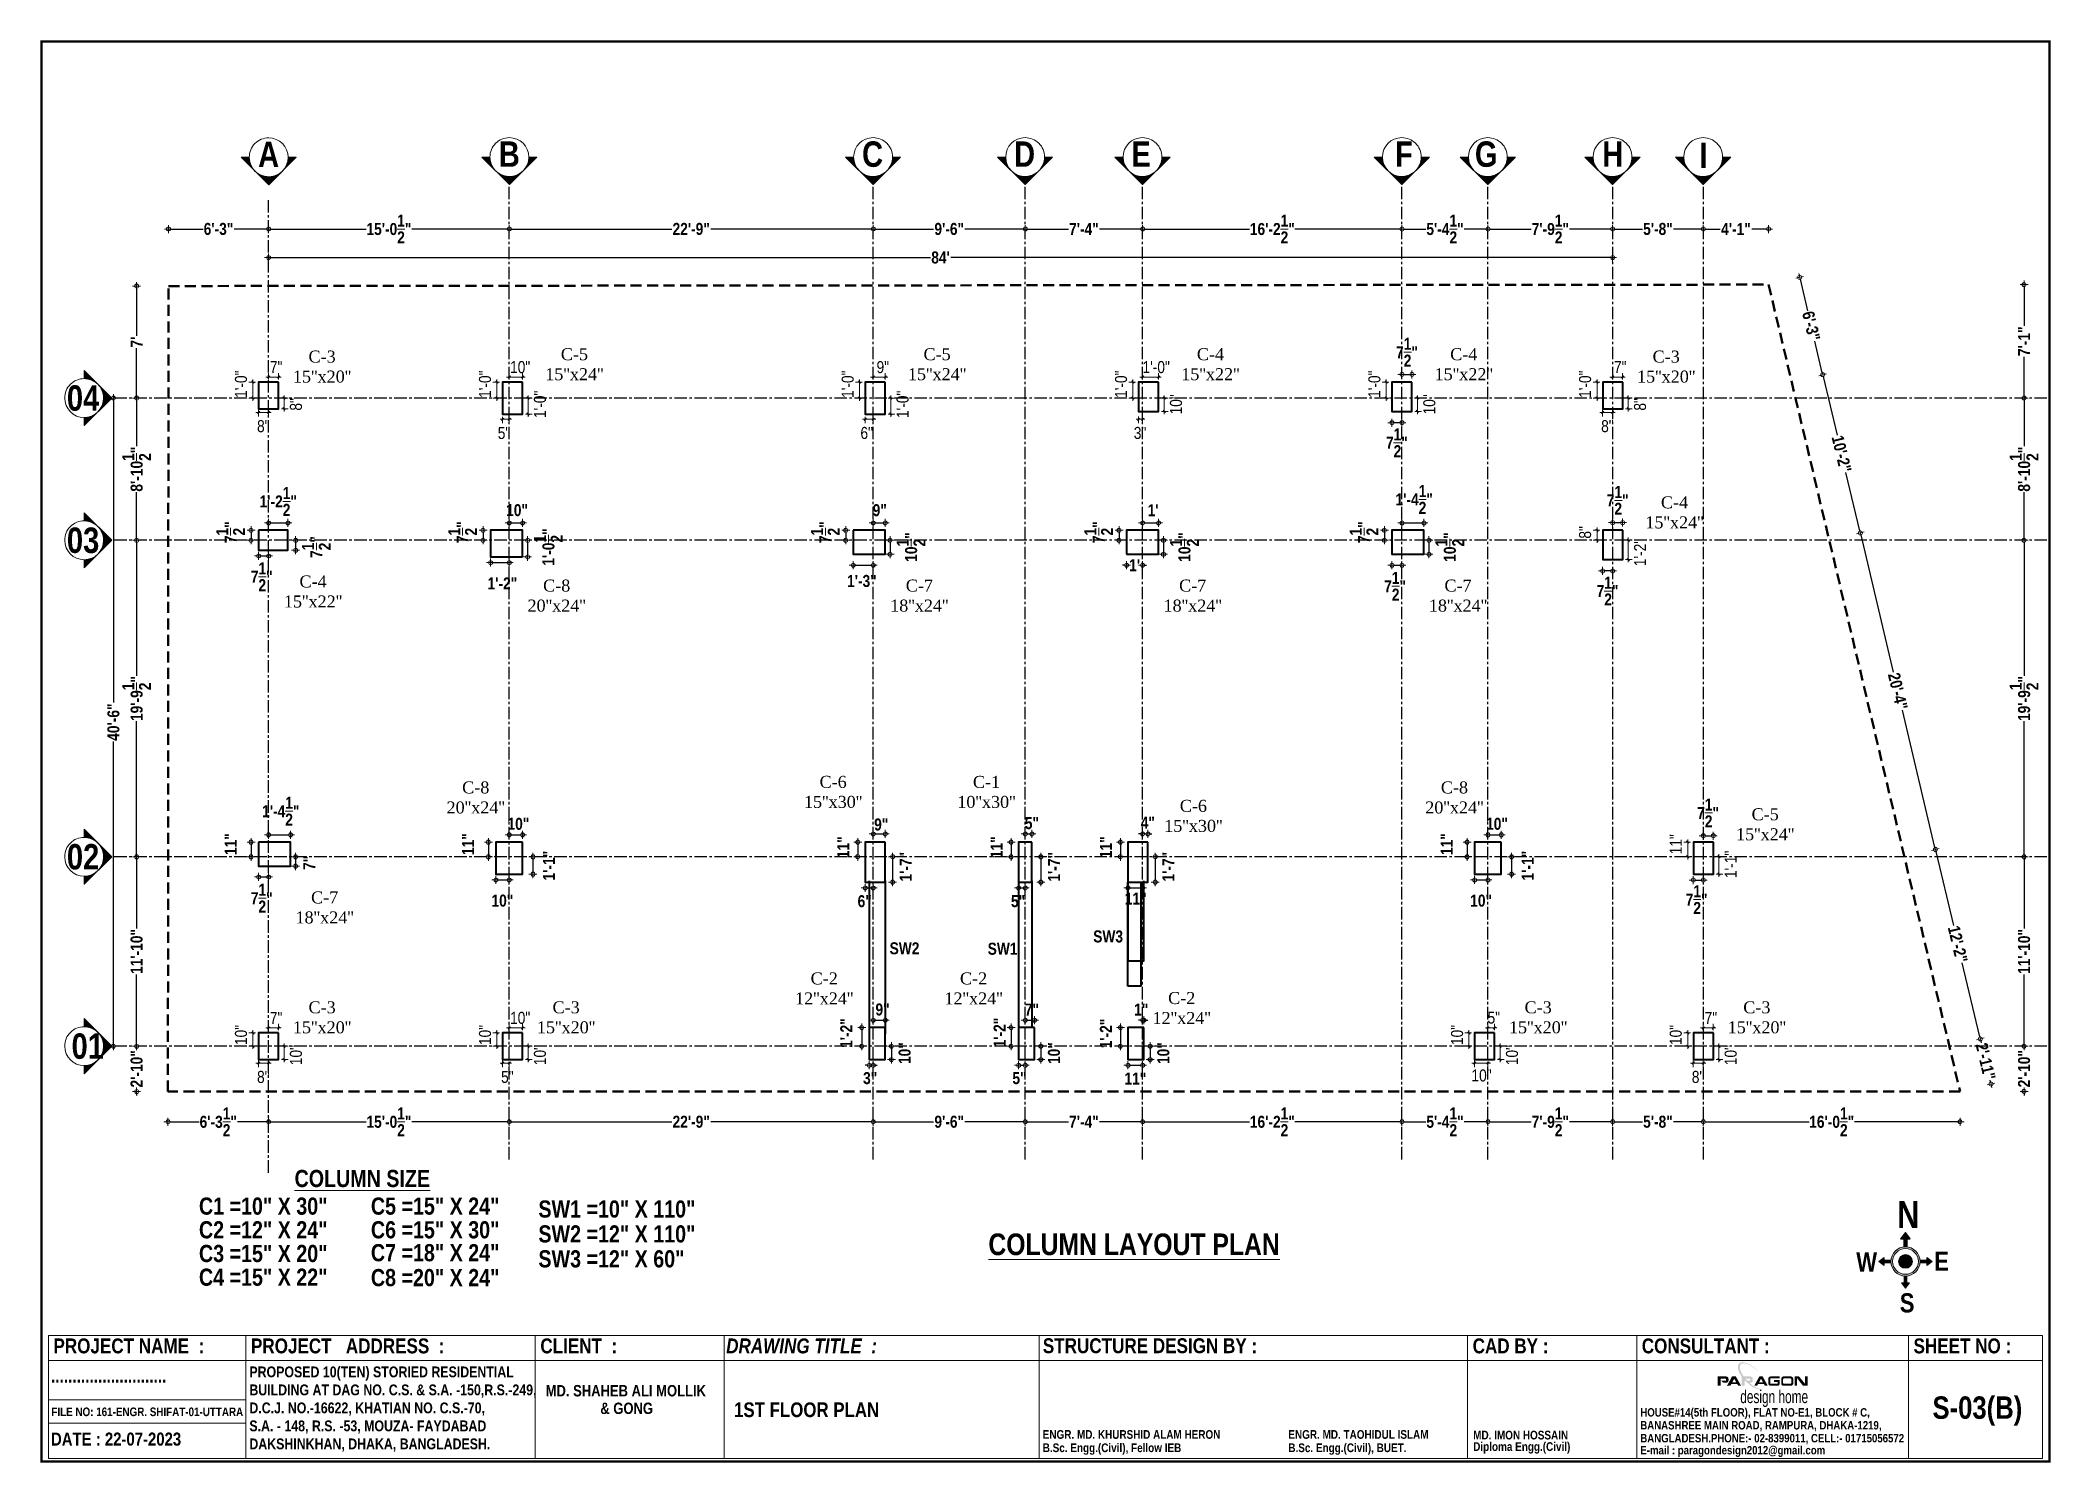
# Model space of a CAD drawing. Header units: inches. Extents: x 64086 to 138972, y -13497 to 16809.
# Drawn here: x 100601 to 102109, y -13481 to -12414 of the extents above; entities that cross this region are included whole.
import ezdxf
from ezdxf.enums import TextEntityAlignment as Align

# ---------------------------------------------------------------- set-up
doc = ezdxf.new("R2010")
doc.units = ezdxf.units.IN
doc.header["$LTSCALE"] = 0.5
doc.header["$MEASUREMENT"] = 0
doc.header["$PDMODE"] = 2
for name, pattern in [('CENTER', [2, 1.25, -0.25, 0.25, -0.25]), ('CENTER2', [1.125, 0.75, -0.125, 0.125, -0.125]), ('DASHED', [0.75, 0.5, -0.25])]:
    doc.linetypes.add(name, pattern=pattern)
doc.layers.get('0').update_dxf_attribs({"lineweight": 13})
for name, color, linetype, lineweight in [('A-LINE', 252, 'Continuous', 15), ('A-TAXT', 250, 'Continuous', 25), ('Boundary', 6, 'DASHED', 50), ('BOX', 253, 'Continuous', 15), ('C.L.', 17, 'CENTER', 13), ('Colm txt', 3, 'Continuous', 9), ('Column', 1, 'Continuous', 40), ('DIM', 5, 'Continuous', 13), ('G_Dim', 63, 'Continuous', 5), ('Grid', 32, 'CENTER2', 5), ('LOGO', 7, 'Continuous', 9), ('TEXT', 7, 'Continuous', 13), ('TEXT-1', 7, 'Continuous', 13), ('TEXT-IN', 7, 'Continuous', 15), ('TITLE', 7, 'Continuous', 9), ('TXT', 7, 'Continuous', 0)]:
    doc.layers.add(name, color=color, linetype=linetype, lineweight=lineweight)
doc.styles.add('1', font='ARIALN.TTF')
doc.styles.add('SIMPLEX', font='ARIALNB.TTF')
doc.styles.get("Standard").update_dxf_attribs({"font": 'ARIALNB.TTF'})
doc.styles.add('STYLE1', font='ARIALN.TTF', dxfattribs={"width": 0.8})
doc.styles.add('WMF-Times New Roman1', font='times.ttf')
doc.dimstyles.new('Column Dim', dxfattribs={"dimtxt": 9, "dimasz": 1.5, "dimexe": 13.25, "dimexo": 11, "dimgap": 1, "dimtad": 0, "dimdec": 1, "dimzin": 0, "dimdsep": 46, "dimlunit": 4, "dimtxsty": 'Standard', "dimblk": 'DIM', "dimcen": 0, "dimse1": 1, "dimse2": 1, "dimclrd": 5, "dimclre": 5, "dimclrt": 7, "dimadec": 0, "dimazin": 0, "dimtfac": 1, "dimtdec": 1, "dimtofl": 0, "dimtmove": 2, "dimatfit": 3, "dimldrblk": 'DIM', "dimfxl": 1, "dimtolj": 1, "dimtzin": 0, "dimarcsym": 0})
doc.dimstyles.new('DIM-1-2', dxfattribs={"dimtxt": 8, "dimasz": 1.75, "dimexe": 3, "dimexo": 2, "dimgap": 3, "dimtad": 0, "dimdec": 0, "dimzin": 3, "dimdsep": 46, "dimlunit": 4, "dimtxsty": '1', "dimblk": 'OBLIQUE', "dimcen": 1, "dimdle": 2, "dimclrd": 256, "dimclre": 256, "dimclrt": 256, "dimadec": 0, "dimazin": 0, "dimtfac": 0.75, "dimtdec": 0, "dimtmove": 1, "dimatfit": 3, "dimldrblk": 'OBLIQUE', "dimfxl": 1, "dimtolj": 1, "dimtzin": 0, "dimlwd": -1, "dimlwe": -1, "dimarcsym": 0})

msp = doc.modelspace()

# ---------------------------------------------------------------- texts
at = {"layer": 'A-TAXT', "color": 1, "attachment_point": 7}
for s, insert, char_height in [('{\\fSwis721 Cn BT|b1|i0|c0|p34;N}', (101993.42, -13305.06), 20.0992), ('{\\fSwis721 Cn BT|b1|i0|c0|p34;\\C256;W}', (101962.76, -13337.85), 14.4144), ('{\\fSwis721 Cn BT|b1|i0|c0|p34;\\C256;E}', (102021.18, -13337.23), 14.4144), ('{\\fSwis721 Cn BT|b1|i0|c0|p34;\\C256;S}', (101995.38, -13368.68), 14.4144)]:
    msp.add_mtext(s, dxfattribs=dict(at, insert=insert, char_height=char_height))
at = {"layer": 'Colm txt', "ltscale": 15}
for s, height, p in [('SW3', 9, (101401.67, -13086.49, 527.9)), ('SW2', 9, (101248.96, -13095.41, 527.9)), ('SW1', 9, (101322.52, -13095.71, 527.9)), ('%%UCOLUMN SIZE', 12.8756, (100842.33, -13268.01))]:
    msp.add_text(s, height=height, dxfattribs=at).set_placement(p, align=Align.MIDDLE_CENTER)
for s, p in [('C1 =10" X 30"', (100719.84, -13295.15)), ('C5 =15" X 24"', (100848.78, -13295.15)), ('SW1 =10" X 110"', (100974.42, -13297.34)), ('C2 =12" X 24"', (100719.84, -13312.91)), ('C6 =15" X 30"', (100848.78, -13312.91)), ('SW2 =12" X 110"', (100974.42, -13316.01)), ('C3 =15" X 20"', (100719.84, -13330.68)), ('C7 =18" X 24"', (100848.78, -13330.1)), ('SW3 =12" X 60"', (100974.42, -13334.68)), ('C4 =15" X 22"', (100719.84, -13348.44)), ('C8 =20" X 24"', (100848.78, -13348.77))]:
    msp.add_text(s, height=12.8756, dxfattribs=at).set_placement(p)
at = {"layer": 'G_Dim', "color": 7, "ltscale": 10}
for s, height, rotation, p in [('A', 19.05, 0, (100764.19, -12509.53)), ('B', 19.05, 0, (100944.69, -12509.36)), ('C', 19.05, 360, (101217.13, -12509.36)), ('D', 19.05, 360, (101331.13, -12509.36)), ('E', 19.05, 360, (101419.13, -12509.36)), ('F ', 19.051, 360, (101616.85, -12509.36)), ('G', 19.05, 360, (101676.73, -12509.36)), ('H', 19.05, 360, (101772.23, -12509.36)), ('I', 19.05, 360, (101845.16, -12510.27)), ('04', 19.051, 360, (100620.81, -12692.27)), ('03', 19.051, 360, (100620.81, -12798.9)), ('02', 19.051, 360, (100620.81, -13036.27)), ('01', 19.051, 360, (100624.3, -13178.27))]:
    msp.add_text(s, height=height, rotation=rotation, dxfattribs=at).set_placement(p)
at = {"layer": 'LOGO', "style": 'SIMPLEX'}
for s, height, p in [('%%UCOLUMN LAYOUT PLAN', 16.2, (101311.87, -13325.46)), ('STRUCTURE DESIGN BY :', 11.1781, (101352.71, -13399.02)), ('S-03(B)', 16.795, (102019.9, -13448.23)), ('1ST FLOOR PLAN ', 11.0378, (101121.11, -13446.95)), ('BANASHREE MAIN ROAD, RAMPURA, DHAKA-1219,', 6.3043, (101800.78, -13456.21)), ('HOUSE#14(5th FLOOR), FLAT NO-E1, BLOCK # C, ', 6.3043, (101800.79, -13446.55)), ('ENGR. MD. KHURSHID ALAM HERON', 6.5039, (101352.63, -13463.21)), ('ENGR. MD. TAOHIDUL ISLAM', 6.5039, (101536.82, -13463.21)), ('MD. IMON HOSSAIN', 6.5039, (101675.46, -13463.69)), ('BANGLADESH.PHONE:- 02-8399011, CELL:- 01715056572', 6.3043, (101800.78, -13465.9)), ('B.Sc. Engg.(Civil), Fellow IEB', 6.5039, (101352.63, -13473.2)), ('B.Sc. Engg.(Civil), BUET.', 6.5039, (101536.82, -13473.2)), ('Diploma Engg.(Civil)', 6.5039, (101675.46, -13472.3)), ('E-mail : paragondesign2012@gmail.com', 6.3043, (101800.78, -13474.91))]:
    msp.add_text(s, height=height, dxfattribs=at).set_placement(p)
at = {"layer": 'LOGO', "color": 6, "style": 'SIMPLEX'}
msp.add_text('...........................', height=10.0622, dxfattribs=at).set_placement((100608.88, -13421.15))
at = {"layer": 'LOGO', "color": 7, "style": 'STYLE1', "width": 0.8}
msp.add_text('design home', height=9.6929, dxfattribs=at).set_placement((101875.75, -13436.49))
at = {"layer": 'LOGO', "color": 3, "style": 'SIMPLEX'}
msp.add_text('FILE NO: 161-ENGR. SHIFAT-01-UTTARA', height=6.4387, dxfattribs=at).set_placement((100609.19, -13446.2))
at = {"layer": 'LOGO', "color": 1, "style": 'SIMPLEX'}
msp.add_text('DATE : 22-07-2023', height=9.7671, dxfattribs=at).set_placement((100608.88, -13468.32))
at = {"layer": 'LOGO', "attachment_point": 1, "style": 'SIMPLEX'}
for s, insert, char_height in [('PROJECT NAME  :', (100610.7, -13387.97), 11.1781), ('PROJECT   ADDRESS  :', (100758.84, -13387.97), 11.1781), ('CLIENT  :', (100975.86, -13387.97), 11.178), ('{\\fArial Narrow|b1|i1|c0|p34;DRAWING TITLE  :}', (101115.23, -13387.97), 11.1781), ('CAD BY :{\\fCentury Gothic|b0|i0|c0|p34; \\fCentury Gothic|b1|i0|c0|p34;  }', (101675.04, -13387.97), 11.1781), ('CONSULTANT :', (101801.87, -13387.97), 11.1781), ('SHEET NO :   ', (102005.68, -13387.97), 11.1781)]:
    msp.add_mtext(s, dxfattribs=dict(at, insert=insert, char_height=char_height))
at = {"layer": 'LOGO', "insert": (100757.64, -13409), "char_height": 8.0944, "width": 219.1884, "attachment_point": 1, "style": 'SIMPLEX'}
msp.add_mtext('PROPOSED 10(TEN) STORIED RESIDENTIAL \\PBUILDING AT {\\C7;DAG NO. C.S. & S.A. -150,R.S.-249, \\PD.C.J. NO.-16622, KHATIAN NO. C.S.-70, \\PS.A. - 148, R.S. -53, MOUZA- FAYDABAD\\PDAKSHINKHAN, DHAKA, BANGLADESH.}', dxfattribs=at)
at = {"layer": 'TEXT', "color": 3, "style": 'SIMPLEX'}
for s, height, p in [('MD. SHAHEB ALI MOLLIK', 8.5108, (100979.87, -13431.42)), ('& GONG', 8.511, (101020.82, -13444.61))]:
    msp.add_text(s, height=height, dxfattribs=at).set_placement(p)
at = {"layer": 'TXT', "char_height": 9, "width": 143.8262, "attachment_point": 2, "style": 'WMF-Times New Roman1'}
for s, insert in [("C-3\\P15''x20''", (100812.19, -12647.15)), ("C-5\\P15''x24''", (101001.43, -12645.37)), ("C-5\\P15''x24''", (101273.42, -12645.37)), ("C-4\\P15''x22''", (101478.42, -12645.37)), ("C-4\\P15''x22''", (101668.4, -12645.37)), ("C-3\\P15''x20''", (101820.19, -12647.15)), ("C-4\\P15''x24''", (101826.43, -12756.5)), ("C-4\\P15''x22''", (100805.43, -12815.81)), ("C-8\\P20''x24''", (100988.11, -12818.89)), ("C-7\\P18''x24''", (101260.1, -12818.89)), ("C-7\\P18''x24''", (101465.1, -12818.89)), ("C-7\\P18''x24''", (101664.09, -12818.89)), ("C-6\\P15''x30''", (101195.45, -12966.08)), ("C-1\\P10''x30''", (101310.45, -12966.12)), ("C-8\\P20''x24''", (100927.41, -12970.27)), ("C-8\\P20''x24''", (101661.39, -12970.27)), ("C-6\\P15''x30''", (101465.61, -12984.08)), ("C-5\\P15''x24''", (101894.43, -12990.37)), ("C-7\\P18''x24''", (100814.11, -13052.76)), ("C-2\\P12''x24''", (101188.77, -13113.49)), ("C-2\\P12''x24''", (101300.77, -13113.49)), ("C-2\\P12''x24''", (101456.85, -13128.18)), ("C-3\\P15''x20''", (100812.19, -13135.15)), ("C-3\\P15''x20''", (100995.19, -13135.15)), ("C-3\\P15''x20''", (101724.17, -13135.15)), ("C-3\\P15''x20''", (101888.19, -13135.15))]:
    msp.add_mtext(s, dxfattribs=dict(at, insert=insert))

# ---------------------------------------------------------------- blocks, each defined once
blk = doc.blocks.new('DIM')
at = {"layer": 'DIM'}
for q in [(-2, 0), (0, 2), (0, -2), (2, 0)]:
    blk.add_line((0, 0), q, dxfattribs=at)
blk.add_circle((0, 0), 1, dxfattribs=at)
blk = doc.blocks.new('*D162')
at = {"layer": 'Defpoints', "color": 0, "ltscale": 15, "transparency": 16777216}
for p in [(100772, -12556), (100697, -12598.8), (100772, -12598.8)]:
    blk.add_point(p, dxfattribs=at)
at = {"layer": 'DIM', "color": 5, "lineweight": -2, "ltscale": 15, "transparency": 16777216}
for p, q in [((100698.5, -12556), (100722.9, -12556)), ((100770.5, -12556), (100746.2, -12556))]:
    blk.add_line(p, q, dxfattribs=at)
at = {"layer": 'DIM', "color": 5, "lineweight": -2, "ltscale": 15, "transparency": 16777216, "xscale": 1.5, "yscale": 1.5, "zscale": 1.5, "rotation": 180}
blk.add_blockref('DIM', (100697, -12556), dxfattribs=at)
at = {"layer": 'DIM', "color": 5, "lineweight": -2, "ltscale": 15, "transparency": 16777216, "xscale": 1.5, "yscale": 1.5, "zscale": 1.5}
blk.add_blockref('DIM', (100772, -12556), dxfattribs=at)
at = {"layer": 'DIM', "color": 7, "ltscale": 15, "transparency": 16777216, "insert": (100734.5, -12556), "char_height": 9, "attachment_point": 5}
blk.add_mtext('\\A1;6\'-3"', dxfattribs=at)
blk = doc.blocks.new('*D163')
at = {"layer": 'Defpoints', "color": 0, "ltscale": 15, "transparency": 16777216}
for p in [(100952.5, -12556), (100772, -12598.8), (100952.5, -12598.5)]:
    blk.add_point(p, dxfattribs=at)
at = {"layer": 'DIM', "color": 5, "lineweight": -2, "ltscale": 15, "transparency": 16777216}
for p, q in [((100773.5, -12556), (100845.2, -12556)), ((100951, -12556), (100879.4, -12556))]:
    blk.add_line(p, q, dxfattribs=at)
at = {"layer": 'DIM', "color": 5, "lineweight": -2, "ltscale": 15, "transparency": 16777216, "xscale": 1.5, "yscale": 1.5, "zscale": 1.5, "rotation": 180}
blk.add_blockref('DIM', (100772, -12556), dxfattribs=at)
at = {"layer": 'DIM', "color": 5, "lineweight": -2, "ltscale": 15, "transparency": 16777216, "xscale": 1.5, "yscale": 1.5, "zscale": 1.5}
blk.add_blockref('DIM', (100952.5, -12556), dxfattribs=at)
at = {"layer": 'DIM', "color": 7, "ltscale": 15, "transparency": 16777216, "insert": (100862.3, -12556), "char_height": 9, "attachment_point": 5}
blk.add_mtext('\\A1;15\'-0{\\H1.000000x;\\S1/2;}"', dxfattribs=at)
blk = doc.blocks.new('*D164')
at = {"layer": 'Defpoints', "color": 0, "ltscale": 15, "transparency": 16777216}
for p in [(101225.5, -12556), (100952.5, -12598.5), (101225.5, -12598.5)]:
    blk.add_point(p, dxfattribs=at)
at = {"layer": 'DIM', "color": 5, "lineweight": -2, "ltscale": 15, "transparency": 16777216}
for p, q in [((100954, -12556), (101074.4, -12556)), ((101224, -12556), (101103.6, -12556))]:
    blk.add_line(p, q, dxfattribs=at)
at = {"layer": 'DIM', "color": 5, "lineweight": -2, "ltscale": 15, "transparency": 16777216, "xscale": 1.5, "yscale": 1.5, "zscale": 1.5, "rotation": 180}
blk.add_blockref('DIM', (100952.5, -12556), dxfattribs=at)
at = {"layer": 'DIM', "color": 5, "lineweight": -2, "ltscale": 15, "transparency": 16777216, "xscale": 1.5, "yscale": 1.5, "zscale": 1.5}
blk.add_blockref('DIM', (101225.5, -12556), dxfattribs=at)
at = {"layer": 'DIM', "color": 7, "ltscale": 15, "transparency": 16777216, "insert": (101089, -12556), "char_height": 9, "attachment_point": 5}
blk.add_mtext('\\A1;22\'-9"', dxfattribs=at)
blk = doc.blocks.new('*D165')
at = {"layer": 'Defpoints', "color": 0, "ltscale": 15, "transparency": 16777216}
for p in [(101339.5, -12556), (101225.5, -12598.5), (101339.5, -12598.2)]:
    blk.add_point(p, dxfattribs=at)
at = {"layer": 'DIM', "color": 5, "lineweight": -2, "ltscale": 15, "transparency": 16777216}
for p, q in [((101227, -12556), (101270.8, -12556)), ((101338, -12556), (101294.2, -12556))]:
    blk.add_line(p, q, dxfattribs=at)
at = {"layer": 'DIM', "color": 5, "lineweight": -2, "ltscale": 15, "transparency": 16777216, "xscale": 1.5, "yscale": 1.5, "zscale": 1.5, "rotation": 180}
blk.add_blockref('DIM', (101225.5, -12556), dxfattribs=at)
at = {"layer": 'DIM', "color": 5, "lineweight": -2, "ltscale": 15, "transparency": 16777216, "xscale": 1.5, "yscale": 1.5, "zscale": 1.5}
blk.add_blockref('DIM', (101339.5, -12556), dxfattribs=at)
at = {"layer": 'DIM', "color": 7, "ltscale": 15, "transparency": 16777216, "insert": (101282.5, -12556), "char_height": 9, "attachment_point": 5}
blk.add_mtext('\\A1;9\'-6"', dxfattribs=at)
blk = doc.blocks.new('*D166')
at = {"layer": 'Defpoints', "color": 0, "ltscale": 15, "transparency": 16777216}
for p in [(101427.5, -12556), (101339.5, -12598.2), (101427.5, -12598.2)]:
    blk.add_point(p, dxfattribs=at)
at = {"layer": 'DIM', "color": 5, "lineweight": -2, "ltscale": 15, "transparency": 16777216}
for p, q in [((101341, -12556), (101371.9, -12556)), ((101426, -12556), (101395.2, -12556))]:
    blk.add_line(p, q, dxfattribs=at)
at = {"layer": 'DIM', "color": 5, "lineweight": -2, "ltscale": 15, "transparency": 16777216, "xscale": 1.5, "yscale": 1.5, "zscale": 1.5, "rotation": 180}
blk.add_blockref('DIM', (101339.5, -12556), dxfattribs=at)
at = {"layer": 'DIM', "color": 5, "lineweight": -2, "ltscale": 15, "transparency": 16777216, "xscale": 1.5, "yscale": 1.5, "zscale": 1.5}
blk.add_blockref('DIM', (101427.5, -12556), dxfattribs=at)
at = {"layer": 'DIM', "color": 7, "ltscale": 15, "transparency": 16777216, "insert": (101383.5, -12556), "char_height": 9, "attachment_point": 5}
blk.add_mtext('\\A1;7\'-4"', dxfattribs=at)
blk = doc.blocks.new('*D167')
at = {"layer": 'Defpoints', "color": 0, "ltscale": 15, "transparency": 16777216}
for p in [(101622, -12556), (101427.5, -12598.2), (101622, -12658.8)]:
    blk.add_point(p, dxfattribs=at)
at = {"layer": 'DIM', "color": 5, "lineweight": -2, "ltscale": 15, "transparency": 16777216}
for p, q in [((101429, -12556), (101507.7, -12556)), ((101620.5, -12556), (101541.8, -12556))]:
    blk.add_line(p, q, dxfattribs=at)
at = {"layer": 'DIM', "color": 5, "lineweight": -2, "ltscale": 15, "transparency": 16777216, "xscale": 1.5, "yscale": 1.5, "zscale": 1.5, "rotation": 180}
blk.add_blockref('DIM', (101427.5, -12556), dxfattribs=at)
at = {"layer": 'DIM', "color": 5, "lineweight": -2, "ltscale": 15, "transparency": 16777216, "xscale": 1.5, "yscale": 1.5, "zscale": 1.5}
blk.add_blockref('DIM', (101622, -12556), dxfattribs=at)
at = {"layer": 'DIM', "color": 7, "ltscale": 15, "transparency": 16777216, "insert": (101524.8, -12556), "char_height": 9, "attachment_point": 5}
blk.add_mtext('\\A1;16\'-2{\\H1.000000x;\\S1/2;}"', dxfattribs=at)
blk = doc.blocks.new('*D168')
at = {"layer": 'Defpoints', "color": 0, "ltscale": 15, "transparency": 16777216}
for p in [(101686.5, -12556), (101686.5, -12597.9), (101622, -12658.8)]:
    blk.add_point(p, dxfattribs=at)
at = {"layer": 'DIM', "color": 5, "lineweight": -2, "ltscale": 15, "transparency": 16777216}
for p, q in [((101623.5, -12556), (101639.9, -12556)), ((101685, -12556), (101668.6, -12556))]:
    blk.add_line(p, q, dxfattribs=at)
at = {"layer": 'DIM', "color": 5, "lineweight": -2, "ltscale": 15, "transparency": 16777216, "xscale": 1.5, "yscale": 1.5, "zscale": 1.5, "rotation": 180}
blk.add_blockref('DIM', (101622, -12556), dxfattribs=at)
at = {"layer": 'DIM', "color": 5, "lineweight": -2, "ltscale": 15, "transparency": 16777216, "xscale": 1.5, "yscale": 1.5, "zscale": 1.5}
blk.add_blockref('DIM', (101686.5, -12556), dxfattribs=at)
at = {"layer": 'DIM', "color": 7, "ltscale": 15, "transparency": 16777216, "insert": (101654.3, -12556), "char_height": 9, "attachment_point": 5}
blk.add_mtext('\\A1;5\'-4{\\H1.000000x;\\S1/2;}"', dxfattribs=at)
blk = doc.blocks.new('*D169')
at = {"layer": 'Defpoints', "color": 0, "ltscale": 15, "transparency": 16777216}
for p in [(101780, -12556), (101686.5, -12597.9), (101780, -12597.9)]:
    blk.add_point(p, dxfattribs=at)
at = {"layer": 'DIM', "color": 5, "lineweight": -2, "ltscale": 15, "transparency": 16777216}
for p, q in [((101688, -12556), (101718.9, -12556)), ((101778.5, -12556), (101747.7, -12556))]:
    blk.add_line(p, q, dxfattribs=at)
at = {"layer": 'DIM', "color": 5, "lineweight": -2, "ltscale": 15, "transparency": 16777216, "xscale": 1.5, "yscale": 1.5, "zscale": 1.5, "rotation": 180}
blk.add_blockref('DIM', (101686.5, -12556), dxfattribs=at)
at = {"layer": 'DIM', "color": 5, "lineweight": -2, "ltscale": 15, "transparency": 16777216, "xscale": 1.5, "yscale": 1.5, "zscale": 1.5}
blk.add_blockref('DIM', (101780, -12556), dxfattribs=at)
at = {"layer": 'DIM', "color": 7, "ltscale": 15, "transparency": 16777216, "insert": (101733.3, -12556), "char_height": 9, "attachment_point": 5}
blk.add_mtext('\\A1;7\'-9{\\H1.000000x;\\S1/2;}"', dxfattribs=at)
blk = doc.blocks.new('*D170')
at = {"layer": 'Defpoints', "color": 0, "ltscale": 15, "transparency": 16777216}
for p in [(101848, -12556), (101780, -12597.9), (101848, -12597.9)]:
    blk.add_point(p, dxfattribs=at)
at = {"layer": 'DIM', "color": 5, "lineweight": -2, "ltscale": 15, "transparency": 16777216}
for p, q in [((101781.5, -12556), (101802.4, -12556)), ((101846.5, -12556), (101825.7, -12556))]:
    blk.add_line(p, q, dxfattribs=at)
at = {"layer": 'DIM', "color": 5, "lineweight": -2, "ltscale": 15, "transparency": 16777216, "xscale": 1.5, "yscale": 1.5, "zscale": 1.5, "rotation": 180}
blk.add_blockref('DIM', (101780, -12556), dxfattribs=at)
at = {"layer": 'DIM', "color": 5, "lineweight": -2, "ltscale": 15, "transparency": 16777216, "xscale": 1.5, "yscale": 1.5, "zscale": 1.5}
blk.add_blockref('DIM', (101848, -12556), dxfattribs=at)
at = {"layer": 'DIM', "color": 7, "ltscale": 15, "transparency": 16777216, "insert": (101814, -12556), "char_height": 9, "attachment_point": 5}
blk.add_mtext('\\A1;5\'-8"', dxfattribs=at)
blk = doc.blocks.new('*D171')
at = {"layer": 'Defpoints', "color": 0, "ltscale": 15, "transparency": 16777216}
for p in [(101897, -12556), (101848, -12597.9), (101897, -12597.7)]:
    blk.add_point(p, dxfattribs=at)
at = {"layer": 'DIM', "color": 5, "lineweight": -2, "ltscale": 15, "transparency": 16777216}
for p, q in [((101849.5, -12556), (101860.7, -12556)), ((101895.5, -12556), (101884.3, -12556))]:
    blk.add_line(p, q, dxfattribs=at)
at = {"layer": 'DIM', "color": 5, "lineweight": -2, "ltscale": 15, "transparency": 16777216, "xscale": 1.5, "yscale": 1.5, "zscale": 1.5, "rotation": 180}
blk.add_blockref('DIM', (101848, -12556), dxfattribs=at)
at = {"layer": 'DIM', "color": 5, "lineweight": -2, "ltscale": 15, "transparency": 16777216, "xscale": 1.5, "yscale": 1.5, "zscale": 1.5}
blk.add_blockref('DIM', (101897, -12556), dxfattribs=at)
at = {"layer": 'DIM', "color": 7, "ltscale": 15, "transparency": 16777216, "insert": (101872.5, -12556), "char_height": 9, "attachment_point": 5}
blk.add_mtext('\\A1;4\'-1"', dxfattribs=at)
blk = doc.blocks.new('*D172')
at = {"layer": 'Defpoints', "color": 0, "ltscale": 15, "transparency": 16777216}
for p in [(100673.1, -13168.8), (100696.6, -13168.8), (100696.6, -13202.8)]:
    blk.add_point(p, dxfattribs=at)
at = {"layer": 'DIM', "color": 5, "lineweight": -2, "ltscale": 15, "transparency": 16777216}
for p, q in [((100673.1, -13167.3), (100673.1, -13165.8)), ((100673.1, -13204.3), (100673.1, -13205.8))]:
    blk.add_line(p, q, dxfattribs=at)
at = {"layer": 'DIM', "color": 5, "lineweight": -2, "ltscale": 15, "transparency": 16777216, "xscale": 1.5, "yscale": 1.5, "zscale": 1.5}
for p, rotation in [((100673.1, -13168.8), 270), ((100673.1, -13202.8), 90)]:
    blk.add_blockref('DIM', p, dxfattribs=dict(at, rotation=rotation))
at = {"layer": 'DIM', "color": 7, "ltscale": 15, "transparency": 16777216, "insert": (100673.1, -13185.8), "char_height": 9, "attachment_point": 5, "rotation": 90}
blk.add_mtext('\\A1;2\'-10"', dxfattribs=at)
blk = doc.blocks.new('*D173')
at = {"layer": 'Defpoints', "color": 0, "ltscale": 15, "transparency": 16777216}
for p in [(100673.1, -13026.8), (100764.5, -13026.8), (100696.6, -13168.8)]:
    blk.add_point(p, dxfattribs=at)
at = {"layer": 'DIM', "color": 5, "lineweight": -2, "ltscale": 15, "transparency": 16777216}
for p, q in [((100673.1, -13028.3), (100673.1, -13080.6)), ((100673.1, -13167.3), (100673.1, -13115))]:
    blk.add_line(p, q, dxfattribs=at)
at = {"layer": 'DIM', "color": 5, "lineweight": -2, "ltscale": 15, "transparency": 16777216, "xscale": 1.5, "yscale": 1.5, "zscale": 1.5}
for p, rotation in [((100673.1, -13026.8), 90), ((100673.1, -13168.8), 270)]:
    blk.add_blockref('DIM', p, dxfattribs=dict(at, rotation=rotation))
at = {"layer": 'DIM', "color": 7, "ltscale": 15, "transparency": 16777216, "insert": (100673.1, -13097.8), "char_height": 9, "attachment_point": 5, "rotation": 90}
blk.add_mtext('\\A1;11\'-10"', dxfattribs=at)
blk = doc.blocks.new('*D174')
at = {"layer": 'Defpoints', "color": 0, "ltscale": 15, "transparency": 16777216}
for p in [(100673.1, -12789.4), (100764.5, -12789.4), (100764.5, -13026.8)]:
    blk.add_point(p, dxfattribs=at)
at = {"layer": 'DIM', "color": 5, "lineweight": -2, "ltscale": 15, "transparency": 16777216}
for p, q in [((100673.1, -12790.9), (100673.1, -12891)), ((100673.1, -13025.3), (100673.1, -12925.1))]:
    blk.add_line(p, q, dxfattribs=at)
at = {"layer": 'DIM', "color": 5, "lineweight": -2, "ltscale": 15, "transparency": 16777216, "xscale": 1.5, "yscale": 1.5, "zscale": 1.5}
for p, rotation in [((100673.1, -12789.4), 90), ((100673.1, -13026.8), 270)]:
    blk.add_blockref('DIM', p, dxfattribs=dict(at, rotation=rotation))
at = {"layer": 'DIM', "color": 7, "ltscale": 15, "transparency": 16777216, "insert": (100673.1, -12908.1), "char_height": 9, "attachment_point": 5, "rotation": 90}
blk.add_mtext('\\A1;19\'-9{\\H1.000000x;\\S1/2;}"', dxfattribs=at)
blk = doc.blocks.new('*D175')
at = {"layer": 'Defpoints', "color": 0, "ltscale": 15, "transparency": 16777216}
for p in [(100673.1, -12682.8), (100764.5, -12682.8), (100764.5, -12789.4)]:
    blk.add_point(p, dxfattribs=at)
at = {"layer": 'DIM', "color": 5, "lineweight": -2, "ltscale": 15, "transparency": 16777216}
for p, q in [((100673.1, -12684.3), (100673.1, -12718.8)), ((100673.1, -12787.9), (100673.1, -12753.3))]:
    blk.add_line(p, q, dxfattribs=at)
at = {"layer": 'DIM', "color": 5, "lineweight": -2, "ltscale": 15, "transparency": 16777216, "xscale": 1.5, "yscale": 1.5, "zscale": 1.5}
for p, rotation in [((100673.1, -12682.8), 90), ((100673.1, -12789.4), 270)]:
    blk.add_blockref('DIM', p, dxfattribs=dict(at, rotation=rotation))
at = {"layer": 'DIM', "color": 7, "ltscale": 15, "transparency": 16777216, "insert": (100673.1, -12736.1), "char_height": 9, "attachment_point": 5, "rotation": 90}
blk.add_mtext('\\A1;8\'-10{\\H1.000000x;\\S1/2;}"', dxfattribs=at)
blk = doc.blocks.new('*D176')
at = {"layer": 'Defpoints', "color": 0, "ltscale": 15, "transparency": 16777216}
for p in [(100673.1, -12598.8), (100697, -12598.8), (100764.5, -12682.8)]:
    blk.add_point(p, dxfattribs=at)
at = {"layer": 'DIM', "color": 5, "lineweight": -2, "ltscale": 15, "transparency": 16777216}
for p, q in [((100673.1, -12600.3), (100673.1, -12636.1)), ((100673.1, -12681.3), (100673.1, -12645.4))]:
    blk.add_line(p, q, dxfattribs=at)
at = {"layer": 'DIM', "color": 5, "lineweight": -2, "ltscale": 15, "transparency": 16777216, "xscale": 1.5, "yscale": 1.5, "zscale": 1.5}
for p, rotation in [((100673.1, -12598.8), 90), ((100673.1, -12682.8), 270)]:
    blk.add_blockref('DIM', p, dxfattribs=dict(at, rotation=rotation))
at = {"layer": 'DIM', "color": 7, "ltscale": 15, "transparency": 16777216, "insert": (100673.1, -12640.8), "char_height": 9, "attachment_point": 5, "rotation": 90}
blk.add_mtext("\\A1;7'", dxfattribs=at)
blk = doc.blocks.new('*D177')
at = {"layer": 'Defpoints', "color": 0, "ltscale": 15, "transparency": 16777216}
for p in [(101998.8, -13026.8), (102022.1, -13021.3), (102032.5, -13168.8)]:
    blk.add_point(p, dxfattribs=at)
at = {"layer": 'DIM', "color": 5, "lineweight": -2, "ltscale": 15, "transparency": 16777216}
for p, q in [((102022.4, -13022.7), (102035.6, -13078.3)), ((102055.4, -13161.8), (102042.2, -13106.2))]:
    blk.add_line(p, q, dxfattribs=at)
at = {"layer": 'DIM', "color": 5, "lineweight": -2, "ltscale": 15, "transparency": 16777216, "xscale": 1.5, "yscale": 1.5, "zscale": 1.5}
for p, rotation in [((102022.1, -13021.3), 103.3517985176645), ((102055.8, -13163.3), 283.3517985176646)]:
    blk.add_blockref('DIM', p, dxfattribs=dict(at, rotation=rotation))
at = {"layer": 'DIM', "color": 7, "ltscale": 15, "transparency": 16777216, "insert": (102038.9, -13092.3), "char_height": 9, "attachment_point": 5, "rotation": 283.3518}
blk.add_mtext('\\A1;12\'-2"', dxfattribs=at)
blk = doc.blocks.new('*D178')
at = {"layer": 'Defpoints', "color": 0, "ltscale": 15, "transparency": 16777216}
for p in [(101965.8, -12783.9), (101942.5, -12789.4), (101998.8, -13026.8)]:
    blk.add_point(p, dxfattribs=at)
at = {"layer": 'DIM', "color": 5, "lineweight": -2, "ltscale": 15, "transparency": 16777216}
for p, q in [((101966.1, -12785.3), (101990.5, -12888.4)), ((102021.7, -13019.8), (101997.3, -12916.8))]:
    blk.add_line(p, q, dxfattribs=at)
at = {"layer": 'DIM', "color": 5, "lineweight": -2, "ltscale": 15, "transparency": 16777216, "xscale": 1.5, "yscale": 1.5, "zscale": 1.5}
for p, rotation in [((101965.8, -12783.9), 103.3517985176566), ((102022.1, -13021.3), 283.3517985176567)]:
    blk.add_blockref('DIM', p, dxfattribs=dict(at, rotation=rotation))
at = {"layer": 'DIM', "color": 7, "ltscale": 15, "transparency": 16777216, "insert": (101993.9, -12902.6), "char_height": 9, "attachment_point": 5, "rotation": 283.3518}
blk.add_mtext('\\A1;20\'-4"', dxfattribs=at)
blk = doc.blocks.new('*D179')
at = {"layer": 'Defpoints', "color": 0, "ltscale": 15, "transparency": 16777216}
for p in [(101937.6, -12665.3), (101914.3, -12670.8), (101942.5, -12789.4)]:
    blk.add_point(p, dxfattribs=at)
at = {"layer": 'DIM', "color": 5, "lineweight": -2, "ltscale": 15, "transparency": 16777216}
for p, q in [((101937.9, -12666.7), (101948.4, -12710.6)), ((101965.4, -12782.4), (101955, -12738.5))]:
    blk.add_line(p, q, dxfattribs=at)
at = {"layer": 'DIM', "color": 5, "lineweight": -2, "ltscale": 15, "transparency": 16777216, "xscale": 1.5, "yscale": 1.5, "zscale": 1.5}
for p, rotation in [((101937.6, -12665.3), 103.3517985176566), ((101965.8, -12783.9), 283.3517985176567)]:
    blk.add_blockref('DIM', p, dxfattribs=dict(at, rotation=rotation))
at = {"layer": 'DIM', "color": 7, "ltscale": 15, "transparency": 16777216, "insert": (101951.7, -12724.6), "char_height": 9, "attachment_point": 5, "rotation": 283.3518}
blk.add_mtext('\\A1;10\'-2"', dxfattribs=at)
blk = doc.blocks.new('*D180')
at = {"layer": 'Defpoints', "color": 0, "ltscale": 15, "transparency": 16777216}
for p in [(101897, -12597.7), (101920.3, -12592.2), (101914.3, -12670.8)]:
    blk.add_point(p, dxfattribs=at)
at = {"layer": 'DIM', "color": 5, "lineweight": -2, "ltscale": 15, "transparency": 16777216}
for p, q in [((101920.6, -12593.6), (101926.2, -12617.4)), ((101937.2, -12663.8), (101931.6, -12640))]:
    blk.add_line(p, q, dxfattribs=at)
at = {"layer": 'DIM', "color": 5, "lineweight": -2, "ltscale": 15, "transparency": 16777216, "xscale": 1.5, "yscale": 1.5, "zscale": 1.5}
for p, rotation in [((101920.3, -12592.2), 103.3517985176566), ((101937.6, -12665.3), 283.3517985176567)]:
    blk.add_blockref('DIM', p, dxfattribs=dict(at, rotation=rotation))
at = {"layer": 'DIM', "color": 7, "ltscale": 15, "transparency": 16777216, "insert": (101928.9, -12628.7), "char_height": 9, "attachment_point": 5, "rotation": 283.3518}
blk.add_mtext('\\A1;6\'-3"', dxfattribs=at)
blk = doc.blocks.new('*D181')
at = {"layer": 'Defpoints', "color": 0, "ltscale": 15, "transparency": 16777216}
for p in [(100696.6, -13202.8), (100772, -13202.8), (100772, -13225.5)]:
    blk.add_point(p, dxfattribs=at)
at = {"layer": 'DIM', "color": 5, "lineweight": -2, "ltscale": 15, "transparency": 16777216}
for p, q in [((100698.1, -13225.5), (100719.9, -13225.5)), ((100770.5, -13225.5), (100748.7, -13225.5))]:
    blk.add_line(p, q, dxfattribs=at)
at = {"layer": 'DIM', "color": 5, "lineweight": -2, "ltscale": 15, "transparency": 16777216, "xscale": 1.5, "yscale": 1.5, "zscale": 1.5, "rotation": 180}
blk.add_blockref('DIM', (100696.6, -13225.5), dxfattribs=at)
at = {"layer": 'DIM', "color": 5, "lineweight": -2, "ltscale": 15, "transparency": 16777216, "xscale": 1.5, "yscale": 1.5, "zscale": 1.5}
blk.add_blockref('DIM', (100772, -13225.5), dxfattribs=at)
at = {"layer": 'DIM', "color": 7, "ltscale": 15, "transparency": 16777216, "insert": (100734.3, -13225.5), "char_height": 9, "attachment_point": 5}
blk.add_mtext('\\A1;6\'-3{\\H1.000000x;\\S1/2;}"', dxfattribs=at)
blk = doc.blocks.new('*D182')
at = {"layer": 'Defpoints', "color": 0, "ltscale": 15, "transparency": 16777216}
for p in [(100772, -13202.8), (100952.5, -13225.5), (100952.5, -13225.5)]:
    blk.add_point(p, dxfattribs=at)
at = {"layer": 'DIM', "color": 5, "lineweight": -2, "ltscale": 15, "transparency": 16777216}
for p, q in [((100773.5, -13225.5), (100845.2, -13225.5)), ((100951, -13225.5), (100879.4, -13225.5))]:
    blk.add_line(p, q, dxfattribs=at)
at = {"layer": 'DIM', "color": 5, "lineweight": -2, "ltscale": 15, "transparency": 16777216, "xscale": 1.5, "yscale": 1.5, "zscale": 1.5, "rotation": 180}
blk.add_blockref('DIM', (100772, -13225.5), dxfattribs=at)
at = {"layer": 'DIM', "color": 5, "lineweight": -2, "ltscale": 15, "transparency": 16777216, "xscale": 1.5, "yscale": 1.5, "zscale": 1.5}
blk.add_blockref('DIM', (100952.5, -13225.5), dxfattribs=at)
at = {"layer": 'DIM', "color": 7, "ltscale": 15, "transparency": 16777216, "insert": (100862.3, -13225.5), "char_height": 9, "attachment_point": 5}
blk.add_mtext('\\A1;15\'-0{\\H1.000000x;\\S1/2;}"', dxfattribs=at)
blk = doc.blocks.new('*D183')
at = {"layer": 'Defpoints', "color": 0, "ltscale": 15, "transparency": 16777216}
for p in [(100952.5, -13225.5), (101225.5, -13225.5), (101225.5, -13225.5)]:
    blk.add_point(p, dxfattribs=at)
at = {"layer": 'DIM', "color": 5, "lineweight": -2, "ltscale": 15, "transparency": 16777216}
for p, q in [((100954, -13225.5), (101074.4, -13225.5)), ((101224, -13225.5), (101103.6, -13225.5))]:
    blk.add_line(p, q, dxfattribs=at)
at = {"layer": 'DIM', "color": 5, "lineweight": -2, "ltscale": 15, "transparency": 16777216, "xscale": 1.5, "yscale": 1.5, "zscale": 1.5, "rotation": 180}
blk.add_blockref('DIM', (100952.5, -13225.5), dxfattribs=at)
at = {"layer": 'DIM', "color": 5, "lineweight": -2, "ltscale": 15, "transparency": 16777216, "xscale": 1.5, "yscale": 1.5, "zscale": 1.5}
blk.add_blockref('DIM', (101225.5, -13225.5), dxfattribs=at)
at = {"layer": 'DIM', "color": 7, "ltscale": 15, "transparency": 16777216, "insert": (101089, -13225.5), "char_height": 9, "attachment_point": 5}
blk.add_mtext('\\A1;22\'-9"', dxfattribs=at)
blk = doc.blocks.new('*D184')
at = {"layer": 'Defpoints', "color": 0, "ltscale": 15, "transparency": 16777216}
for p in [(101225.5, -13225.5), (101339.5, -13225.5), (101339.5, -13225.5)]:
    blk.add_point(p, dxfattribs=at)
at = {"layer": 'DIM', "color": 5, "lineweight": -2, "ltscale": 15, "transparency": 16777216}
for p, q in [((101227, -13225.5), (101270.8, -13225.5)), ((101338, -13225.5), (101294.2, -13225.5))]:
    blk.add_line(p, q, dxfattribs=at)
at = {"layer": 'DIM', "color": 5, "lineweight": -2, "ltscale": 15, "transparency": 16777216, "xscale": 1.5, "yscale": 1.5, "zscale": 1.5, "rotation": 180}
blk.add_blockref('DIM', (101225.5, -13225.5), dxfattribs=at)
at = {"layer": 'DIM', "color": 5, "lineweight": -2, "ltscale": 15, "transparency": 16777216, "xscale": 1.5, "yscale": 1.5, "zscale": 1.5}
blk.add_blockref('DIM', (101339.5, -13225.5), dxfattribs=at)
at = {"layer": 'DIM', "color": 7, "ltscale": 15, "transparency": 16777216, "insert": (101282.5, -13225.5), "char_height": 9, "attachment_point": 5}
blk.add_mtext('\\A1;9\'-6"', dxfattribs=at)
blk = doc.blocks.new('*D185')
at = {"layer": 'Defpoints', "color": 0, "ltscale": 15, "transparency": 16777216}
for p in [(101339.5, -13225.5), (101427.5, -13225.5), (101427.5, -13225.5)]:
    blk.add_point(p, dxfattribs=at)
at = {"layer": 'DIM', "color": 5, "lineweight": -2, "ltscale": 15, "transparency": 16777216}
for p, q in [((101341, -13225.5), (101371.9, -13225.5)), ((101426, -13225.5), (101395.2, -13225.5))]:
    blk.add_line(p, q, dxfattribs=at)
at = {"layer": 'DIM', "color": 5, "lineweight": -2, "ltscale": 15, "transparency": 16777216, "xscale": 1.5, "yscale": 1.5, "zscale": 1.5, "rotation": 180}
blk.add_blockref('DIM', (101339.5, -13225.5), dxfattribs=at)
at = {"layer": 'DIM', "color": 5, "lineweight": -2, "ltscale": 15, "transparency": 16777216, "xscale": 1.5, "yscale": 1.5, "zscale": 1.5}
blk.add_blockref('DIM', (101427.5, -13225.5), dxfattribs=at)
at = {"layer": 'DIM', "color": 7, "ltscale": 15, "transparency": 16777216, "insert": (101383.5, -13225.5), "char_height": 9, "attachment_point": 5}
blk.add_mtext('\\A1;7\'-4"', dxfattribs=at)
blk = doc.blocks.new('*D186')
at = {"layer": 'Defpoints', "color": 0, "ltscale": 15, "transparency": 16777216}
for p in [(101427.5, -13225.5), (101622, -13225.5), (101622, -13225.5)]:
    blk.add_point(p, dxfattribs=at)
at = {"layer": 'DIM', "color": 5, "lineweight": -2, "ltscale": 15, "transparency": 16777216}
for p, q in [((101429, -13225.5), (101507.7, -13225.5)), ((101620.5, -13225.5), (101541.8, -13225.5))]:
    blk.add_line(p, q, dxfattribs=at)
at = {"layer": 'DIM', "color": 5, "lineweight": -2, "ltscale": 15, "transparency": 16777216, "xscale": 1.5, "yscale": 1.5, "zscale": 1.5, "rotation": 180}
blk.add_blockref('DIM', (101427.5, -13225.5), dxfattribs=at)
at = {"layer": 'DIM', "color": 5, "lineweight": -2, "ltscale": 15, "transparency": 16777216, "xscale": 1.5, "yscale": 1.5, "zscale": 1.5}
blk.add_blockref('DIM', (101622, -13225.5), dxfattribs=at)
at = {"layer": 'DIM', "color": 7, "ltscale": 15, "transparency": 16777216, "insert": (101524.8, -13225.5), "char_height": 9, "attachment_point": 5}
blk.add_mtext('\\A1;16\'-2{\\H1.000000x;\\S1/2;}"', dxfattribs=at)
blk = doc.blocks.new('*D187')
at = {"layer": 'Defpoints', "color": 0, "ltscale": 15, "transparency": 16777216}
for p in [(101622, -13225.5), (101686.5, -13225.5), (101686.5, -13225.5)]:
    blk.add_point(p, dxfattribs=at)
at = {"layer": 'DIM', "color": 5, "lineweight": -2, "ltscale": 15, "transparency": 16777216}
for p, q in [((101623.5, -13225.5), (101639.9, -13225.5)), ((101685, -13225.5), (101668.6, -13225.5))]:
    blk.add_line(p, q, dxfattribs=at)
at = {"layer": 'DIM', "color": 5, "lineweight": -2, "ltscale": 15, "transparency": 16777216, "xscale": 1.5, "yscale": 1.5, "zscale": 1.5, "rotation": 180}
blk.add_blockref('DIM', (101622, -13225.5), dxfattribs=at)
at = {"layer": 'DIM', "color": 5, "lineweight": -2, "ltscale": 15, "transparency": 16777216, "xscale": 1.5, "yscale": 1.5, "zscale": 1.5}
blk.add_blockref('DIM', (101686.5, -13225.5), dxfattribs=at)
at = {"layer": 'DIM', "color": 7, "ltscale": 15, "transparency": 16777216, "insert": (101654.3, -13225.5), "char_height": 9, "attachment_point": 5}
blk.add_mtext('\\A1;5\'-4{\\H1.000000x;\\S1/2;}"', dxfattribs=at)
blk = doc.blocks.new('*D188')
at = {"layer": 'Defpoints', "color": 0, "ltscale": 15, "transparency": 16777216}
for p in [(101686.5, -13225.5), (101780, -13225.5), (101780, -13225.5)]:
    blk.add_point(p, dxfattribs=at)
at = {"layer": 'DIM', "color": 5, "lineweight": -2, "ltscale": 15, "transparency": 16777216}
for p, q in [((101688, -13225.5), (101718.9, -13225.5)), ((101778.5, -13225.5), (101747.7, -13225.5))]:
    blk.add_line(p, q, dxfattribs=at)
at = {"layer": 'DIM', "color": 5, "lineweight": -2, "ltscale": 15, "transparency": 16777216, "xscale": 1.5, "yscale": 1.5, "zscale": 1.5, "rotation": 180}
blk.add_blockref('DIM', (101686.5, -13225.5), dxfattribs=at)
at = {"layer": 'DIM', "color": 5, "lineweight": -2, "ltscale": 15, "transparency": 16777216, "xscale": 1.5, "yscale": 1.5, "zscale": 1.5}
blk.add_blockref('DIM', (101780, -13225.5), dxfattribs=at)
at = {"layer": 'DIM', "color": 7, "ltscale": 15, "transparency": 16777216, "insert": (101733.3, -13225.5), "char_height": 9, "attachment_point": 5}
blk.add_mtext('\\A1;7\'-9{\\H1.000000x;\\S1/2;}"', dxfattribs=at)
blk = doc.blocks.new('*D189')
at = {"layer": 'Defpoints', "color": 0, "ltscale": 15, "transparency": 16777216}
for p in [(101780, -13225.5), (101848, -13225.5), (101848, -13225.5)]:
    blk.add_point(p, dxfattribs=at)
at = {"layer": 'DIM', "color": 5, "lineweight": -2, "ltscale": 15, "transparency": 16777216}
for p, q in [((101781.5, -13225.5), (101802.4, -13225.5)), ((101846.5, -13225.5), (101825.7, -13225.5))]:
    blk.add_line(p, q, dxfattribs=at)
at = {"layer": 'DIM', "color": 5, "lineweight": -2, "ltscale": 15, "transparency": 16777216, "xscale": 1.5, "yscale": 1.5, "zscale": 1.5, "rotation": 180}
blk.add_blockref('DIM', (101780, -13225.5), dxfattribs=at)
at = {"layer": 'DIM', "color": 5, "lineweight": -2, "ltscale": 15, "transparency": 16777216, "xscale": 1.5, "yscale": 1.5, "zscale": 1.5}
blk.add_blockref('DIM', (101848, -13225.5), dxfattribs=at)
at = {"layer": 'DIM', "color": 7, "ltscale": 15, "transparency": 16777216, "insert": (101814, -13225.5), "char_height": 9, "attachment_point": 5}
blk.add_mtext('\\A1;5\'-8"', dxfattribs=at)
blk = doc.blocks.new('*D190')
at = {"layer": 'Defpoints', "color": 0, "ltscale": 15, "transparency": 16777216}
for p in [(102040.6, -13202.7), (101848, -13225.5), (102040.6, -13225.5)]:
    blk.add_point(p, dxfattribs=at)
at = {"layer": 'DIM', "color": 5, "lineweight": -2, "ltscale": 15, "transparency": 16777216}
for p, q in [((101849.5, -13225.5), (101927.3, -13225.5)), ((102039.1, -13225.5), (101961.4, -13225.5))]:
    blk.add_line(p, q, dxfattribs=at)
at = {"layer": 'DIM', "color": 5, "lineweight": -2, "ltscale": 15, "transparency": 16777216, "xscale": 1.5, "yscale": 1.5, "zscale": 1.5, "rotation": 180}
blk.add_blockref('DIM', (101848, -13225.5), dxfattribs=at)
at = {"layer": 'DIM', "color": 5, "lineweight": -2, "ltscale": 15, "transparency": 16777216, "xscale": 1.5, "yscale": 1.5, "zscale": 1.5}
blk.add_blockref('DIM', (102040.6, -13225.5), dxfattribs=at)
at = {"layer": 'DIM', "color": 7, "ltscale": 15, "transparency": 16777216, "insert": (101944.3, -13225.5), "char_height": 9, "attachment_point": 5}
blk.add_mtext('\\A1;16\'-0{\\H1.000000x;\\S1/2;}"', dxfattribs=at)
blk = doc.blocks.new('*D191')
at = {"layer": 'Defpoints', "color": 0, "ltscale": 15, "transparency": 16777216}
for p in [(102032.5, -13168.8), (102040.6, -13202.7), (102063.8, -13197.2)]:
    blk.add_point(p, dxfattribs=at)
at = {"layer": 'DIM', "color": 5, "lineweight": -2, "ltscale": 15, "transparency": 16777216}
for p, q in [((102056.1, -13164.7), (102056.4, -13166)), ((102063.5, -13195.7), (102063.2, -13194.4))]:
    blk.add_line(p, q, dxfattribs=at)
at = {"layer": 'DIM', "color": 5, "lineweight": -2, "ltscale": 15, "transparency": 16777216, "xscale": 1.5, "yscale": 1.5, "zscale": 1.5}
for p, rotation in [((102055.8, -13163.3), 103.3517985176566), ((102063.8, -13197.2), 283.3517985176567)]:
    blk.add_blockref('DIM', p, dxfattribs=dict(at, rotation=rotation))
at = {"layer": 'DIM', "color": 7, "ltscale": 15, "transparency": 16777216, "insert": (102059.8, -13180.2), "char_height": 9, "attachment_point": 5, "rotation": 283.3518}
blk.add_mtext('\\A1;2\'-11"', dxfattribs=at)
blk = doc.blocks.new('*D192')
at = {"layer": 'Defpoints', "color": 0, "ltscale": 15, "transparency": 16777216}
for p in [(102040.6, -13168.8), (102088.6, -13168.8), (102040.6, -13202.7)]:
    blk.add_point(p, dxfattribs=at)
at = {"layer": 'DIM', "color": 5, "lineweight": -2, "ltscale": 15, "transparency": 16777216}
for p, q in [((102088.6, -13167.3), (102088.6, -13165.8)), ((102088.6, -13204.2), (102088.6, -13205.7))]:
    blk.add_line(p, q, dxfattribs=at)
at = {"layer": 'DIM', "color": 5, "lineweight": -2, "ltscale": 15, "transparency": 16777216, "xscale": 1.5, "yscale": 1.5, "zscale": 1.5}
for p, rotation in [((102088.6, -13168.8), 270), ((102088.6, -13202.7), 90)]:
    blk.add_blockref('DIM', p, dxfattribs=dict(at, rotation=rotation))
at = {"layer": 'DIM', "color": 7, "ltscale": 15, "transparency": 16777216, "insert": (102088.6, -13185.7), "char_height": 9, "attachment_point": 5, "rotation": 90}
blk.add_mtext('\\A1;2\'-10"', dxfattribs=at)
blk = doc.blocks.new('*D193')
at = {"layer": 'Defpoints', "color": 0, "ltscale": 15, "transparency": 16777216}
for p in [(102073.3, -13026.8), (102088.6, -13026.8), (102040.6, -13168.8)]:
    blk.add_point(p, dxfattribs=at)
at = {"layer": 'DIM', "color": 5, "lineweight": -2, "ltscale": 15, "transparency": 16777216}
for p, q in [((102088.6, -13028.3), (102088.6, -13080.6)), ((102088.6, -13167.3), (102088.6, -13115))]:
    blk.add_line(p, q, dxfattribs=at)
at = {"layer": 'DIM', "color": 5, "lineweight": -2, "ltscale": 15, "transparency": 16777216, "xscale": 1.5, "yscale": 1.5, "zscale": 1.5}
for p, rotation in [((102088.6, -13026.8), 90), ((102088.6, -13168.8), 270)]:
    blk.add_blockref('DIM', p, dxfattribs=dict(at, rotation=rotation))
at = {"layer": 'DIM', "color": 7, "ltscale": 15, "transparency": 16777216, "insert": (102088.6, -13097.8), "char_height": 9, "attachment_point": 5, "rotation": 90}
blk.add_mtext('\\A1;11\'-10"', dxfattribs=at)
blk = doc.blocks.new('*D194')
at = {"layer": 'Defpoints', "color": 0, "ltscale": 15, "transparency": 16777216}
for p in [(101787.5, -12789.4), (102088.6, -12789.4), (102073.3, -13026.8)]:
    blk.add_point(p, dxfattribs=at)
at = {"layer": 'DIM', "color": 5, "lineweight": -2, "ltscale": 15, "transparency": 16777216}
for p, q in [((102088.6, -12790.9), (102088.6, -12891)), ((102088.6, -13025.3), (102088.6, -12925.1))]:
    blk.add_line(p, q, dxfattribs=at)
at = {"layer": 'DIM', "color": 5, "lineweight": -2, "ltscale": 15, "transparency": 16777216, "xscale": 1.5, "yscale": 1.5, "zscale": 1.5}
for p, rotation in [((102088.6, -12789.4), 90), ((102088.6, -13026.8), 270)]:
    blk.add_blockref('DIM', p, dxfattribs=dict(at, rotation=rotation))
at = {"layer": 'DIM', "color": 7, "ltscale": 15, "transparency": 16777216, "insert": (102088.6, -12908.1), "char_height": 9, "attachment_point": 5, "rotation": 90}
blk.add_mtext('\\A1;19\'-9{\\H1.000000x;\\S1/2;}"', dxfattribs=at)
blk = doc.blocks.new('*D195')
at = {"layer": 'Defpoints', "color": 0, "ltscale": 15, "transparency": 16777216}
for p in [(101787.5, -12682.8), (102088.6, -12682.8), (101787.5, -12789.4)]:
    blk.add_point(p, dxfattribs=at)
at = {"layer": 'DIM', "color": 5, "lineweight": -2, "ltscale": 15, "transparency": 16777216}
for p, q in [((102088.6, -12684.3), (102088.6, -12718.8)), ((102088.6, -12787.9), (102088.6, -12753.3))]:
    blk.add_line(p, q, dxfattribs=at)
at = {"layer": 'DIM', "color": 5, "lineweight": -2, "ltscale": 15, "transparency": 16777216, "xscale": 1.5, "yscale": 1.5, "zscale": 1.5}
for p, rotation in [((102088.6, -12682.8), 90), ((102088.6, -12789.4), 270)]:
    blk.add_blockref('DIM', p, dxfattribs=dict(at, rotation=rotation))
at = {"layer": 'DIM', "color": 7, "ltscale": 15, "transparency": 16777216, "insert": (102088.6, -12736.1), "char_height": 9, "attachment_point": 5, "rotation": 90}
blk.add_mtext('\\A1;8\'-10{\\H1.000000x;\\S1/2;}"', dxfattribs=at)
blk = doc.blocks.new('*D196')
at = {"layer": 'Defpoints', "color": 0, "ltscale": 15, "transparency": 16777216}
for p in [(101897, -12597.7), (102088.6, -12597.7), (101787.5, -12682.8)]:
    blk.add_point(p, dxfattribs=at)
at = {"layer": 'DIM', "color": 5, "lineweight": -2, "ltscale": 15, "transparency": 16777216}
for p, q in [((102088.6, -12599.2), (102088.6, -12628.6)), ((102088.6, -12681.3), (102088.6, -12651.9))]:
    blk.add_line(p, q, dxfattribs=at)
at = {"layer": 'DIM', "color": 5, "lineweight": -2, "ltscale": 15, "transparency": 16777216, "xscale": 1.5, "yscale": 1.5, "zscale": 1.5}
for p, rotation in [((102088.6, -12597.7), 90), ((102088.6, -12682.8), 270)]:
    blk.add_blockref('DIM', p, dxfattribs=dict(at, rotation=rotation))
at = {"layer": 'DIM', "color": 7, "ltscale": 15, "transparency": 16777216, "insert": (102088.6, -12640.2), "char_height": 9, "attachment_point": 5, "rotation": 90}
blk.add_mtext('\\A1;7\'-1"', dxfattribs=at)
blk = doc.blocks.new('*D197')
at = {"layer": 'Defpoints', "color": 0, "ltscale": 15, "transparency": 16777216}
for p in [(100764.5, -12682.8), (100655.7, -13168.8), (100764.5, -13168.8)]:
    blk.add_point(p, dxfattribs=at)
at = {"layer": 'DIM', "color": 5, "lineweight": -2, "ltscale": 15, "transparency": 16777216}
for p, q in [((100655.7, -12684.3), (100655.7, -12911.1)), ((100655.7, -13167.3), (100655.7, -12940.4))]:
    blk.add_line(p, q, dxfattribs=at)
at = {"layer": 'DIM', "color": 5, "lineweight": -2, "ltscale": 15, "transparency": 16777216, "xscale": 1.5, "yscale": 1.5, "zscale": 1.5}
for p, rotation in [((100655.7, -12682.8), 90), ((100655.7, -13168.8), 270)]:
    blk.add_blockref('DIM', p, dxfattribs=dict(at, rotation=rotation))
at = {"layer": 'DIM', "color": 7, "ltscale": 15, "transparency": 16777216, "insert": (100655.7, -12925.8), "char_height": 9, "attachment_point": 5, "rotation": 90}
blk.add_mtext('\\A1;40\'-6"', dxfattribs=at)
blk = doc.blocks.new('*D198')
at = {"layer": 'Defpoints', "color": 0, "ltscale": 15, "transparency": 16777216}
for p in [(101780, -12577.4), (100772, -12598.8), (101780, -12619.2)]:
    blk.add_point(p, dxfattribs=at)
at = {"layer": 'DIM', "color": 5, "lineweight": -2, "ltscale": 15, "transparency": 16777216}
for p, q in [((100773.5, -12577.4), (101268.5, -12577.4)), ((101778.5, -12577.4), (101283.6, -12577.4))]:
    blk.add_line(p, q, dxfattribs=at)
at = {"layer": 'DIM', "color": 5, "lineweight": -2, "ltscale": 15, "transparency": 16777216, "xscale": 1.5, "yscale": 1.5, "zscale": 1.5, "rotation": 180}
blk.add_blockref('DIM', (100772, -12577.4), dxfattribs=at)
at = {"layer": 'DIM', "color": 5, "lineweight": -2, "ltscale": 15, "transparency": 16777216, "xscale": 1.5, "yscale": 1.5, "zscale": 1.5}
blk.add_blockref('DIM', (101780, -12577.4), dxfattribs=at)
at = {"layer": 'DIM', "color": 7, "ltscale": 15, "transparency": 16777216, "insert": (101276, -12577.4), "char_height": 9, "attachment_point": 5}
blk.add_mtext("\\A1;84'", dxfattribs=at)
blk = doc.blocks.new('_Oblique')
at = {"color": 0, "linetype": 'ByBlock', "lineweight": -2}
blk.add_line((-0.5, -0.5), (0.5, 0.5), dxfattribs=at)
blk = doc.blocks.new('*D201')
at = {"layer": 'Defpoints', "color": 0, "ltscale": 5, "transparency": 16777216}
for p in [(100772, -12670.8), (100779.5, -12667.1), (100779.5, -12670.8)]:
    blk.add_point(p, dxfattribs=at)
at = {"layer": 'TEXT-1', "ltscale": 5, "transparency": 16777216}
for p, q in [((100772, -12668.8), (100772, -12664.1)), ((100779.5, -12668.8), (100779.5, -12664.1)), ((100770, -12667.1), (100781.5, -12667.1))]:
    blk.add_line(p, q, dxfattribs=at)
at = {"layer": 'TEXT-1', "ltscale": 5, "transparency": 16777216, "xscale": 1.75, "yscale": 1.75, "zscale": 1.75, "rotation": 180}
blk.add_blockref('_Oblique', (100772, -12667.1), dxfattribs=at)
at = {"layer": 'TEXT-1', "ltscale": 5, "transparency": 16777216, "xscale": 1.75, "yscale": 1.75, "zscale": 1.75}
blk.add_blockref('_Oblique', (100779.5, -12667.1), dxfattribs=at)
at = {"layer": 'TEXT-1', "ltscale": 5, "transparency": 16777216, "insert": (100777.7, -12659.6), "char_height": 9, "attachment_point": 5, "style": '1'}
blk.add_mtext('\\A1;7"', dxfattribs=at)
blk = doc.blocks.new('*D202')
at = {"layer": 'Defpoints', "color": 0, "ltscale": 5, "transparency": 16777216}
for p in [(100764.5, -12670.8), (100760.3, -12682.8), (100764.5, -12682.8)]:
    blk.add_point(p, dxfattribs=at)
at = {"layer": 'TEXT-1', "ltscale": 5, "transparency": 16777216}
for p, q in [((100762.3, -12670.8), (100757.3, -12670.8)), ((100760.3, -12668.8), (100760.3, -12684.8)), ((100762.3, -12682.8), (100757.3, -12682.8))]:
    blk.add_line(p, q, dxfattribs=at)
at = {"layer": 'TEXT-1', "ltscale": 5, "transparency": 16777216, "xscale": 1.75, "yscale": 1.75, "zscale": 1.75}
for p, rotation in [((100760.3, -12670.8), 90), ((100760.3, -12682.8), 270)]:
    blk.add_blockref('_Oblique', p, dxfattribs=dict(at, rotation=rotation))
at = {"layer": 'TEXT-1', "ltscale": 5, "transparency": 16777216, "insert": (100751.4, -12672.4), "char_height": 9, "attachment_point": 5, "rotation": 90, "style": '1'}
blk.add_mtext('\\A1;1\'-0"', dxfattribs=at)
blk = doc.blocks.new('*D203')
at = {"layer": 'Defpoints', "color": 0, "ltscale": 5, "transparency": 16777216}
for p in [(100779.5, -12682.8), (100779.5, -12690.8), (100783.7, -12690.8)]:
    blk.add_point(p, dxfattribs=at)
at = {"layer": 'TEXT-1', "ltscale": 5, "transparency": 16777216}
for p, q in [((100783.7, -12680.8), (100783.7, -12692.8)), ((100781.7, -12682.8), (100786.7, -12682.8)), ((100781.7, -12690.8), (100786.7, -12690.8))]:
    blk.add_line(p, q, dxfattribs=at)
at = {"layer": 'TEXT-1', "ltscale": 5, "transparency": 16777216, "xscale": 1.75, "yscale": 1.75, "zscale": 1.75}
for p, rotation in [((100783.7, -12682.8), 90), ((100783.7, -12690.8), 270)]:
    blk.add_blockref('_Oblique', p, dxfattribs=dict(at, rotation=rotation))
at = {"layer": 'TEXT-1', "ltscale": 5, "transparency": 16777216, "insert": (100792.6, -12687.5), "char_height": 9, "attachment_point": 5, "rotation": 90, "style": '1'}
blk.add_mtext('\\A1;8"', dxfattribs=at)
blk = doc.blocks.new('*D204')
at = {"layer": 'Defpoints', "color": 0, "ltscale": 5, "transparency": 16777216}
for p in [(100764.5, -12689.6), (100764.5, -12693.5), (100772, -12689.6)]:
    blk.add_point(p, dxfattribs=at)
at = {"layer": 'TEXT-1', "ltscale": 5, "transparency": 16777216}
for p, q in [((100774, -12693.5), (100762.5, -12693.5)), ((100764.5, -12691.6), (100764.5, -12696.5)), ((100772, -12691.6), (100772, -12696.5))]:
    blk.add_line(p, q, dxfattribs=at)
at = {"layer": 'TEXT-1', "ltscale": 5, "transparency": 16777216, "xscale": 1.75, "yscale": 1.75, "zscale": 1.75, "rotation": 180}
blk.add_blockref('_Oblique', (100764.5, -12693.5), dxfattribs=at)
at = {"layer": 'TEXT-1', "ltscale": 5, "transparency": 16777216, "xscale": 1.75, "yscale": 1.75, "zscale": 1.75}
blk.add_blockref('_Oblique', (100772, -12693.5), dxfattribs=at)
at = {"layer": 'TEXT-1', "ltscale": 5, "transparency": 16777216, "insert": (100768.1, -12703.9), "char_height": 9, "attachment_point": 5, "style": '1'}
blk.add_mtext('\\A1;8"', dxfattribs=at)
blk = doc.blocks.new('*D205')
at = {"layer": 'Defpoints', "color": 0, "ltscale": 5, "transparency": 16777216}
for p in [(100952.5, -12670.8), (100962.5, -12667.1), (100962.5, -12670.8)]:
    blk.add_point(p, dxfattribs=at)
at = {"layer": 'TEXT-1', "ltscale": 5, "transparency": 16777216}
for p, q in [((100952.5, -12668.8), (100952.5, -12664.1)), ((100962.5, -12668.8), (100962.5, -12664.1)), ((100950.5, -12667.1), (100964.5, -12667.1))]:
    blk.add_line(p, q, dxfattribs=at)
at = {"layer": 'TEXT-1', "ltscale": 5, "transparency": 16777216, "xscale": 1.75, "yscale": 1.75, "zscale": 1.75, "rotation": 180}
blk.add_blockref('_Oblique', (100952.5, -12667.1), dxfattribs=at)
at = {"layer": 'TEXT-1', "ltscale": 5, "transparency": 16777216, "xscale": 1.75, "yscale": 1.75, "zscale": 1.75}
blk.add_blockref('_Oblique', (100962.5, -12667.1), dxfattribs=at)
at = {"layer": 'TEXT-1', "ltscale": 5, "transparency": 16777216, "insert": (100960.7, -12659.6), "char_height": 9, "attachment_point": 5, "style": '1'}
blk.add_mtext('\\A1;10"', dxfattribs=at)
blk = doc.blocks.new('*D206')
at = {"layer": 'Defpoints', "color": 0, "ltscale": 5, "transparency": 16777216}
for p in [(100947.5, -12670.8), (100943.3, -12682.8), (100947.5, -12682.8)]:
    blk.add_point(p, dxfattribs=at)
at = {"layer": 'TEXT-1', "ltscale": 5, "transparency": 16777216}
for p, q in [((100945.3, -12670.8), (100940.3, -12670.8)), ((100943.3, -12668.8), (100943.3, -12684.8)), ((100945.3, -12682.8), (100940.3, -12682.8))]:
    blk.add_line(p, q, dxfattribs=at)
at = {"layer": 'TEXT-1', "ltscale": 5, "transparency": 16777216, "xscale": 1.75, "yscale": 1.75, "zscale": 1.75}
for p, rotation in [((100943.3, -12670.8), 90), ((100943.3, -12682.8), 270)]:
    blk.add_blockref('_Oblique', p, dxfattribs=dict(at, rotation=rotation))
at = {"layer": 'TEXT-1', "ltscale": 5, "transparency": 16777216, "insert": (100934.4, -12672.4), "char_height": 9, "attachment_point": 5, "rotation": 90, "style": '1'}
blk.add_mtext('\\A1;1\'-0"', dxfattribs=at)
blk = doc.blocks.new('*D207')
at = {"layer": 'Defpoints', "color": 0, "ltscale": 5, "transparency": 16777216}
for p in [(100962.5, -12682.8), (100962.5, -12694.8), (100966.7, -12694.8)]:
    blk.add_point(p, dxfattribs=at)
at = {"layer": 'TEXT-1', "ltscale": 5, "transparency": 16777216}
for p, q in [((100966.7, -12680.8), (100966.7, -12696.8)), ((100964.7, -12682.8), (100969.7, -12682.8)), ((100964.7, -12694.8), (100969.7, -12694.8))]:
    blk.add_line(p, q, dxfattribs=at)
at = {"layer": 'TEXT-1', "ltscale": 5, "transparency": 16777216, "xscale": 1.75, "yscale": 1.75, "zscale": 1.75}
for p, rotation in [((100966.7, -12682.8), 90), ((100966.7, -12694.8), 270)]:
    blk.add_blockref('_Oblique', p, dxfattribs=dict(at, rotation=rotation))
at = {"layer": 'TEXT-1', "ltscale": 5, "transparency": 16777216, "insert": (100975.6, -12687.5), "char_height": 9, "attachment_point": 5, "rotation": 90, "style": '1'}
blk.add_mtext('\\A1;1\'-0"', dxfattribs=at)
blk = doc.blocks.new('*D208')
at = {"layer": 'Defpoints', "color": 0, "ltscale": 5, "transparency": 16777216}
for p in [(100947.5, -12694.8), (100952.5, -12694.8), (100947.5, -12698.6)]:
    blk.add_point(p, dxfattribs=at)
at = {"layer": 'TEXT-1', "ltscale": 5, "transparency": 16777216}
for p, q in [((100947.5, -12698.6), (100945.8, -12698.6)), ((100947.5, -12696.8), (100947.5, -12701.6)), ((100952.5, -12698.6), (100947.5, -12698.6)), ((100952.5, -12696.8), (100952.5, -12701.6)), ((100952.5, -12698.6), (100954.3, -12698.6))]:
    blk.add_line(p, q, dxfattribs=at)
at = {"layer": 'TEXT-1', "ltscale": 5, "transparency": 16777216, "xscale": 1.75, "yscale": 1.75, "zscale": 1.75}
blk.add_blockref('_Oblique', (100947.5, -12698.6), dxfattribs=at)
at = {"layer": 'TEXT-1', "ltscale": 5, "transparency": 16777216, "xscale": 1.75, "yscale": 1.75, "zscale": 1.75, "rotation": 180}
blk.add_blockref('_Oblique', (100952.5, -12698.6), dxfattribs=at)
at = {"layer": 'TEXT-1', "ltscale": 5, "transparency": 16777216, "insert": (100948.6, -12709), "char_height": 9, "attachment_point": 5, "style": '1'}
blk.add_mtext('\\A1;5"', dxfattribs=at)
blk = doc.blocks.new('*D209')
at = {"layer": 'Defpoints', "color": 0, "ltscale": 5, "transparency": 16777216}
for p in [(101225.5, -12670.8), (101234.5, -12667.1), (101234.5, -12670.8)]:
    blk.add_point(p, dxfattribs=at)
at = {"layer": 'TEXT-1', "ltscale": 5, "transparency": 16777216}
for p, q in [((101225.5, -12668.8), (101225.5, -12664.1)), ((101234.5, -12668.8), (101234.5, -12664.1)), ((101223.5, -12667.1), (101236.5, -12667.1))]:
    blk.add_line(p, q, dxfattribs=at)
at = {"layer": 'TEXT-1', "ltscale": 5, "transparency": 16777216, "xscale": 1.75, "yscale": 1.75, "zscale": 1.75, "rotation": 180}
blk.add_blockref('_Oblique', (101225.5, -12667.1), dxfattribs=at)
at = {"layer": 'TEXT-1', "ltscale": 5, "transparency": 16777216, "xscale": 1.75, "yscale": 1.75, "zscale": 1.75}
blk.add_blockref('_Oblique', (101234.5, -12667.1), dxfattribs=at)
at = {"layer": 'TEXT-1', "ltscale": 5, "transparency": 16777216, "insert": (101232.7, -12659.6), "char_height": 9, "attachment_point": 5, "style": '1'}
blk.add_mtext('\\A1;9"', dxfattribs=at)
blk = doc.blocks.new('*D210')
at = {"layer": 'Defpoints', "color": 0, "ltscale": 5, "transparency": 16777216}
for p in [(101219.5, -12670.8), (101215.3, -12682.8), (101219.5, -12682.8)]:
    blk.add_point(p, dxfattribs=at)
at = {"layer": 'TEXT-1', "ltscale": 5, "transparency": 16777216}
for p, q in [((101217.3, -12670.8), (101212.3, -12670.8)), ((101215.3, -12668.8), (101215.3, -12684.8)), ((101217.3, -12682.8), (101212.3, -12682.8))]:
    blk.add_line(p, q, dxfattribs=at)
at = {"layer": 'TEXT-1', "ltscale": 5, "transparency": 16777216, "xscale": 1.75, "yscale": 1.75, "zscale": 1.75}
for p, rotation in [((101215.3, -12670.8), 90), ((101215.3, -12682.8), 270)]:
    blk.add_blockref('_Oblique', p, dxfattribs=dict(at, rotation=rotation))
at = {"layer": 'TEXT-1', "ltscale": 5, "transparency": 16777216, "insert": (101206.4, -12672.4), "char_height": 9, "attachment_point": 5, "rotation": 90, "style": '1'}
blk.add_mtext('\\A1;1\'-0"', dxfattribs=at)
blk = doc.blocks.new('*D211')
at = {"layer": 'Defpoints', "color": 0, "ltscale": 5, "transparency": 16777216}
for p in [(101234.5, -12682.8), (101234.5, -12694.8), (101238.7, -12694.8)]:
    blk.add_point(p, dxfattribs=at)
at = {"layer": 'TEXT-1', "ltscale": 5, "transparency": 16777216}
for p, q in [((101238.7, -12680.8), (101238.7, -12696.8)), ((101236.7, -12682.8), (101241.7, -12682.8)), ((101236.7, -12694.8), (101241.7, -12694.8))]:
    blk.add_line(p, q, dxfattribs=at)
at = {"layer": 'TEXT-1', "ltscale": 5, "transparency": 16777216, "xscale": 1.75, "yscale": 1.75, "zscale": 1.75}
for p, rotation in [((101238.7, -12682.8), 90), ((101238.7, -12694.8), 270)]:
    blk.add_blockref('_Oblique', p, dxfattribs=dict(at, rotation=rotation))
at = {"layer": 'TEXT-1', "ltscale": 5, "transparency": 16777216, "insert": (101247.6, -12687.5), "char_height": 9, "attachment_point": 5, "rotation": 90, "style": '1'}
blk.add_mtext('\\A1;1\'-0"', dxfattribs=at)
blk = doc.blocks.new('*D212')
at = {"layer": 'Defpoints', "color": 0, "ltscale": 5, "transparency": 16777216}
for p in [(101219.5, -12694.8), (101225.5, -12694.8), (101219.5, -12698.6)]:
    blk.add_point(p, dxfattribs=at)
at = {"layer": 'TEXT-1', "ltscale": 5, "transparency": 16777216}
for p, q in [((101227.5, -12698.6), (101217.5, -12698.6)), ((101219.5, -12696.8), (101219.5, -12701.6)), ((101225.5, -12696.8), (101225.5, -12701.6))]:
    blk.add_line(p, q, dxfattribs=at)
at = {"layer": 'TEXT-1', "ltscale": 5, "transparency": 16777216, "xscale": 1.75, "yscale": 1.75, "zscale": 1.75, "rotation": 180}
blk.add_blockref('_Oblique', (101219.5, -12698.6), dxfattribs=at)
at = {"layer": 'TEXT-1', "ltscale": 5, "transparency": 16777216, "xscale": 1.75, "yscale": 1.75, "zscale": 1.75}
blk.add_blockref('_Oblique', (101225.5, -12698.6), dxfattribs=at)
at = {"layer": 'TEXT-1', "ltscale": 5, "transparency": 16777216, "insert": (101220.6, -12709), "char_height": 9, "attachment_point": 5, "style": '1'}
blk.add_mtext('\\A1;6"', dxfattribs=at)
blk = doc.blocks.new('*D213')
at = {"layer": 'Defpoints', "color": 0, "ltscale": 5, "transparency": 16777216}
for p in [(101614.5, -12670.8), (101610.3, -12682.8), (101614.5, -12682.8)]:
    blk.add_point(p, dxfattribs=at)
at = {"layer": 'TEXT-1', "ltscale": 5, "transparency": 16777216}
for p, q in [((101612.3, -12670.8), (101607.3, -12670.8)), ((101610.3, -12668.8), (101610.3, -12684.8)), ((101612.3, -12682.8), (101607.3, -12682.8))]:
    blk.add_line(p, q, dxfattribs=at)
at = {"layer": 'TEXT-1', "ltscale": 5, "transparency": 16777216, "xscale": 1.75, "yscale": 1.75, "zscale": 1.75}
for p, rotation in [((101610.3, -12670.8), 90), ((101610.3, -12682.8), 270)]:
    blk.add_blockref('_Oblique', p, dxfattribs=dict(at, rotation=rotation))
at = {"layer": 'TEXT-1', "ltscale": 5, "transparency": 16777216, "insert": (101601.4, -12672.4), "char_height": 9, "attachment_point": 5, "rotation": 90, "style": '1'}
blk.add_mtext('\\A1;1\'-0"', dxfattribs=at)
blk = doc.blocks.new('*D214')
at = {"layer": 'Defpoints', "color": 0, "ltscale": 5, "transparency": 16777216}
for p in [(101629.5, -12682.8), (101629.5, -12692.8), (101633.6, -12692.8)]:
    blk.add_point(p, dxfattribs=at)
at = {"layer": 'TEXT-1', "ltscale": 5, "transparency": 16777216}
for p, q in [((101633.6, -12680.8), (101633.6, -12694.8)), ((101631.6, -12682.8), (101636.6, -12682.8)), ((101631.6, -12692.8), (101636.6, -12692.8))]:
    blk.add_line(p, q, dxfattribs=at)
at = {"layer": 'TEXT-1', "ltscale": 5, "transparency": 16777216, "xscale": 1.75, "yscale": 1.75, "zscale": 1.75}
for p, rotation in [((101633.6, -12682.8), 90), ((101633.6, -12692.8), 270)]:
    blk.add_blockref('_Oblique', p, dxfattribs=dict(at, rotation=rotation))
at = {"layer": 'TEXT-1', "ltscale": 5, "transparency": 16777216, "insert": (101642.6, -12687.5), "char_height": 9, "attachment_point": 5, "rotation": 90, "style": '1'}
blk.add_mtext('\\A1;10"', dxfattribs=at)
blk = doc.blocks.new('*D215')
at = {"layer": 'Defpoints', "color": 0, "ltscale": 5, "transparency": 16777216}
for p in [(101427.5, -12670.8), (101439.5, -12667.1), (101439.5, -12670.8)]:
    blk.add_point(p, dxfattribs=at)
at = {"layer": 'TEXT-1', "ltscale": 5, "transparency": 16777216}
for p, q in [((101427.5, -12668.8), (101427.5, -12664.1)), ((101439.5, -12668.8), (101439.5, -12664.1)), ((101425.5, -12667.1), (101441.5, -12667.1))]:
    blk.add_line(p, q, dxfattribs=at)
at = {"layer": 'TEXT-1', "ltscale": 5, "transparency": 16777216, "xscale": 1.75, "yscale": 1.75, "zscale": 1.75, "rotation": 180}
blk.add_blockref('_Oblique', (101427.5, -12667.1), dxfattribs=at)
at = {"layer": 'TEXT-1', "ltscale": 5, "transparency": 16777216, "xscale": 1.75, "yscale": 1.75, "zscale": 1.75}
blk.add_blockref('_Oblique', (101439.5, -12667.1), dxfattribs=at)
at = {"layer": 'TEXT-1', "ltscale": 5, "transparency": 16777216, "insert": (101437.7, -12659.6), "char_height": 9, "attachment_point": 5, "style": '1'}
blk.add_mtext('\\A1;1\'-0"', dxfattribs=at)
blk = doc.blocks.new('*D216')
at = {"layer": 'Defpoints', "color": 0, "ltscale": 5, "transparency": 16777216}
for p in [(101424.5, -12670.8), (101420.3, -12682.8), (101424.5, -12682.8)]:
    blk.add_point(p, dxfattribs=at)
at = {"layer": 'TEXT-1', "ltscale": 5, "transparency": 16777216}
for p, q in [((101422.3, -12670.8), (101417.3, -12670.8)), ((101420.3, -12668.8), (101420.3, -12684.8)), ((101422.3, -12682.8), (101417.3, -12682.8))]:
    blk.add_line(p, q, dxfattribs=at)
at = {"layer": 'TEXT-1', "ltscale": 5, "transparency": 16777216, "xscale": 1.75, "yscale": 1.75, "zscale": 1.75}
for p, rotation in [((101420.3, -12670.8), 90), ((101420.3, -12682.8), 270)]:
    blk.add_blockref('_Oblique', p, dxfattribs=dict(at, rotation=rotation))
at = {"layer": 'TEXT-1', "ltscale": 5, "transparency": 16777216, "insert": (101411.4, -12672.4), "char_height": 9, "attachment_point": 5, "rotation": 90, "style": '1'}
blk.add_mtext('\\A1;1\'-0"', dxfattribs=at)
blk = doc.blocks.new('*D217')
at = {"layer": 'Defpoints', "color": 0, "ltscale": 5, "transparency": 16777216}
for p in [(101439.5, -12682.8), (101439.5, -12692.8), (101443.7, -12692.8)]:
    blk.add_point(p, dxfattribs=at)
at = {"layer": 'TEXT-1', "ltscale": 5, "transparency": 16777216}
for p, q in [((101443.7, -12680.8), (101443.7, -12694.8)), ((101441.7, -12682.8), (101446.7, -12682.8)), ((101441.7, -12692.8), (101446.7, -12692.8))]:
    blk.add_line(p, q, dxfattribs=at)
at = {"layer": 'TEXT-1', "ltscale": 5, "transparency": 16777216, "xscale": 1.75, "yscale": 1.75, "zscale": 1.75}
for p, rotation in [((101443.7, -12682.8), 90), ((101443.7, -12692.8), 270)]:
    blk.add_blockref('_Oblique', p, dxfattribs=dict(at, rotation=rotation))
at = {"layer": 'TEXT-1', "ltscale": 5, "transparency": 16777216, "insert": (101452.6, -12687.5), "char_height": 9, "attachment_point": 5, "rotation": 90, "style": '1'}
blk.add_mtext('\\A1;10"', dxfattribs=at)
blk = doc.blocks.new('*D218')
at = {"layer": 'Defpoints', "color": 0, "ltscale": 5, "transparency": 16777216}
for p in [(101424.5, -12692.8), (101427.5, -12692.8), (101424.5, -12698.6)]:
    blk.add_point(p, dxfattribs=at)
at = {"layer": 'TEXT-1', "ltscale": 5, "transparency": 16777216}
for p, q in [((101424.5, -12698.6), (101422.8, -12698.6)), ((101424.5, -12696.6), (101424.5, -12701.6)), ((101427.5, -12698.6), (101424.5, -12698.6)), ((101427.5, -12696.6), (101427.5, -12701.6)), ((101427.5, -12698.6), (101429.3, -12698.6))]:
    blk.add_line(p, q, dxfattribs=at)
at = {"layer": 'TEXT-1', "ltscale": 5, "transparency": 16777216, "xscale": 1.75, "yscale": 1.75, "zscale": 1.75}
blk.add_blockref('_Oblique', (101424.5, -12698.6), dxfattribs=at)
at = {"layer": 'TEXT-1', "ltscale": 5, "transparency": 16777216, "xscale": 1.75, "yscale": 1.75, "zscale": 1.75, "rotation": 180}
blk.add_blockref('_Oblique', (101427.5, -12698.6), dxfattribs=at)
at = {"layer": 'TEXT-1', "ltscale": 5, "transparency": 16777216, "insert": (101425.6, -12709), "char_height": 9, "attachment_point": 5, "style": '1'}
blk.add_mtext('\\A1;3"', dxfattribs=at)
blk = doc.blocks.new('*D219')
at = {"layer": 'Defpoints', "color": 0, "ltscale": 15, "transparency": 16777216}
for p in [(101629.5, -12665), (101622, -12670.8), (101629.5, -12670.8)]:
    blk.add_point(p, dxfattribs=at)
at = {"layer": 'TEXT-IN', "color": 5, "lineweight": -2, "ltscale": 15, "transparency": 16777216}
blk.add_line((101623.5, -12665), (101628, -12665), dxfattribs=at)
at = {"layer": 'TEXT-IN', "color": 5, "lineweight": -2, "ltscale": 15, "transparency": 16777216, "xscale": 1.5, "yscale": 1.5, "zscale": 1.5, "rotation": 180}
blk.add_blockref('DIM', (101622, -12665), dxfattribs=at)
at = {"layer": 'TEXT-IN', "color": 5, "lineweight": -2, "ltscale": 15, "transparency": 16777216, "xscale": 1.5, "yscale": 1.5, "zscale": 1.5}
blk.add_blockref('DIM', (101629.5, -12665), dxfattribs=at)
at = {"layer": 'TEXT-IN', "color": 7, "ltscale": 15, "transparency": 16777216, "insert": (101625.8, -12648.4), "char_height": 9, "attachment_point": 5}
blk.add_mtext('\\A1;7{\\H1.000000x;\\S1/2;}"', dxfattribs=at)
blk = doc.blocks.new('*D220')
at = {"layer": 'Defpoints', "color": 0, "ltscale": 15, "transparency": 16777216}
for p in [(101614.5, -12692.8), (101622, -12692.8), (101614.5, -12701.3)]:
    blk.add_point(p, dxfattribs=at)
at = {"layer": 'TEXT-IN', "color": 5, "lineweight": -2, "ltscale": 15, "transparency": 16777216}
blk.add_line((101620.5, -12701.3), (101616, -12701.3), dxfattribs=at)
at = {"layer": 'TEXT-IN', "color": 5, "lineweight": -2, "ltscale": 15, "transparency": 16777216, "xscale": 1.5, "yscale": 1.5, "zscale": 1.5, "rotation": 180}
blk.add_blockref('DIM', (101614.5, -12701.3), dxfattribs=at)
at = {"layer": 'TEXT-IN', "color": 5, "lineweight": -2, "ltscale": 15, "transparency": 16777216, "xscale": 1.5, "yscale": 1.5, "zscale": 1.5}
blk.add_blockref('DIM', (101622, -12701.3), dxfattribs=at)
at = {"layer": 'TEXT-IN', "color": 7, "ltscale": 15, "transparency": 16777216, "insert": (101618.2, -12716.3), "char_height": 9, "attachment_point": 5}
blk.add_mtext('\\A1;7{\\H1.000000x;\\S1/2;}"', dxfattribs=at)
blk = doc.blocks.new('*D221')
at = {"layer": 'Defpoints', "color": 0, "ltscale": 5, "transparency": 16777216}
for p in [(101780, -12670.8), (101787.5, -12667.1), (101787.5, -12670.8)]:
    blk.add_point(p, dxfattribs=at)
at = {"layer": 'TEXT-1', "ltscale": 5, "transparency": 16777216}
for p, q in [((101780, -12668.8), (101780, -12664.1)), ((101787.5, -12668.8), (101787.5, -12664.1)), ((101778, -12667.1), (101789.5, -12667.1))]:
    blk.add_line(p, q, dxfattribs=at)
at = {"layer": 'TEXT-1', "ltscale": 5, "transparency": 16777216, "xscale": 1.75, "yscale": 1.75, "zscale": 1.75, "rotation": 180}
blk.add_blockref('_Oblique', (101780, -12667.1), dxfattribs=at)
at = {"layer": 'TEXT-1', "ltscale": 5, "transparency": 16777216, "xscale": 1.75, "yscale": 1.75, "zscale": 1.75}
blk.add_blockref('_Oblique', (101787.5, -12667.1), dxfattribs=at)
at = {"layer": 'TEXT-1', "ltscale": 5, "transparency": 16777216, "insert": (101785.7, -12659.6), "char_height": 9, "attachment_point": 5, "style": '1'}
blk.add_mtext('\\A1;7"', dxfattribs=at)
blk = doc.blocks.new('*D222')
at = {"layer": 'Defpoints', "color": 0, "ltscale": 5, "transparency": 16777216}
for p in [(101772.5, -12670.8), (101768.3, -12682.8), (101772.5, -12682.8)]:
    blk.add_point(p, dxfattribs=at)
at = {"layer": 'TEXT-1', "ltscale": 5, "transparency": 16777216}
for p, q in [((101770.3, -12670.8), (101765.3, -12670.8)), ((101768.3, -12668.8), (101768.3, -12684.8)), ((101770.3, -12682.8), (101765.3, -12682.8))]:
    blk.add_line(p, q, dxfattribs=at)
at = {"layer": 'TEXT-1', "ltscale": 5, "transparency": 16777216, "xscale": 1.75, "yscale": 1.75, "zscale": 1.75}
for p, rotation in [((101768.3, -12670.8), 90), ((101768.3, -12682.8), 270)]:
    blk.add_blockref('_Oblique', p, dxfattribs=dict(at, rotation=rotation))
at = {"layer": 'TEXT-1', "ltscale": 5, "transparency": 16777216, "insert": (101759.4, -12672.4), "char_height": 9, "attachment_point": 5, "rotation": 90, "style": '1'}
blk.add_mtext('\\A1;1\'-0"', dxfattribs=at)
blk = doc.blocks.new('*D223')
at = {"layer": 'Defpoints', "color": 0, "ltscale": 5, "transparency": 16777216}
for p in [(101787.5, -12682.8), (101787.5, -12690.8), (101791.7, -12690.8)]:
    blk.add_point(p, dxfattribs=at)
at = {"layer": 'TEXT-1', "ltscale": 5, "transparency": 16777216}
for p, q in [((101791.7, -12680.8), (101791.7, -12692.8)), ((101789.7, -12682.8), (101794.7, -12682.8)), ((101789.7, -12690.8), (101794.7, -12690.8))]:
    blk.add_line(p, q, dxfattribs=at)
at = {"layer": 'TEXT-1', "ltscale": 5, "transparency": 16777216, "xscale": 1.75, "yscale": 1.75, "zscale": 1.75}
for p, rotation in [((101791.7, -12682.8), 90), ((101791.7, -12690.8), 270)]:
    blk.add_blockref('_Oblique', p, dxfattribs=dict(at, rotation=rotation))
at = {"layer": 'TEXT-1', "ltscale": 5, "transparency": 16777216, "insert": (101800.6, -12687.5), "char_height": 9, "attachment_point": 5, "rotation": 90, "style": '1'}
blk.add_mtext('\\A1;8"', dxfattribs=at)
blk = doc.blocks.new('*D224')
at = {"layer": 'Defpoints', "color": 0, "ltscale": 5, "transparency": 16777216}
for p in [(101772.5, -12689.6), (101772.5, -12693.5), (101780, -12689.6)]:
    blk.add_point(p, dxfattribs=at)
at = {"layer": 'TEXT-1', "ltscale": 5, "transparency": 16777216}
for p, q in [((101782, -12693.5), (101770.5, -12693.5)), ((101772.5, -12691.6), (101772.5, -12696.5)), ((101780, -12691.6), (101780, -12696.5))]:
    blk.add_line(p, q, dxfattribs=at)
at = {"layer": 'TEXT-1', "ltscale": 5, "transparency": 16777216, "xscale": 1.75, "yscale": 1.75, "zscale": 1.75, "rotation": 180}
blk.add_blockref('_Oblique', (101772.5, -12693.5), dxfattribs=at)
at = {"layer": 'TEXT-1', "ltscale": 5, "transparency": 16777216, "xscale": 1.75, "yscale": 1.75, "zscale": 1.75}
blk.add_blockref('_Oblique', (101780, -12693.5), dxfattribs=at)
at = {"layer": 'TEXT-1', "ltscale": 5, "transparency": 16777216, "insert": (101776.1, -12703.9), "char_height": 9, "attachment_point": 5, "style": '1'}
blk.add_mtext('\\A1;8"', dxfattribs=at)
blk = doc.blocks.new('*D225')
at = {"layer": 'Defpoints', "color": 0, "ltscale": 5, "transparency": 16777216}
for p in [(101772.5, -12781.9), (101768.3, -12789.4), (101772.5, -12789.4)]:
    blk.add_point(p, dxfattribs=at)
at = {"layer": 'TEXT-1', "ltscale": 5, "transparency": 16777216}
for p, q in [((101770.3, -12781.9), (101765.3, -12781.9)), ((101768.3, -12779.9), (101768.3, -12791.4)), ((101770.3, -12789.4), (101765.3, -12789.4))]:
    blk.add_line(p, q, dxfattribs=at)
at = {"layer": 'TEXT-1', "ltscale": 5, "transparency": 16777216, "xscale": 1.75, "yscale": 1.75, "zscale": 1.75}
for p, rotation in [((101768.3, -12781.9), 90), ((101768.3, -12789.4), 270)]:
    blk.add_blockref('_Oblique', p, dxfattribs=dict(at, rotation=rotation))
at = {"layer": 'TEXT-1', "ltscale": 5, "transparency": 16777216, "insert": (101759.4, -12783.5), "char_height": 9, "attachment_point": 5, "rotation": 90, "style": '1'}
blk.add_mtext('\\A1;8"', dxfattribs=at)
blk = doc.blocks.new('*D226')
at = {"layer": 'Defpoints', "color": 0, "ltscale": 5, "transparency": 16777216}
for p in [(101787.5, -12789.4), (101787.5, -12803.9), (101791.7, -12803.9)]:
    blk.add_point(p, dxfattribs=at)
at = {"layer": 'TEXT-1', "ltscale": 5, "transparency": 16777216}
for p, q in [((101789.7, -12789.4), (101794.7, -12789.4)), ((101791.7, -12787.4), (101791.7, -12805.9)), ((101789.7, -12803.9), (101794.7, -12803.9))]:
    blk.add_line(p, q, dxfattribs=at)
at = {"layer": 'TEXT-1', "ltscale": 5, "transparency": 16777216, "xscale": 1.75, "yscale": 1.75, "zscale": 1.75}
for p, rotation in [((101791.7, -12789.4), 90), ((101791.7, -12803.9), 270)]:
    blk.add_blockref('_Oblique', p, dxfattribs=dict(at, rotation=rotation))
at = {"layer": 'TEXT-1', "ltscale": 5, "transparency": 16777216, "insert": (101800.6, -12798.6), "char_height": 9, "attachment_point": 5, "rotation": 90, "style": '1'}
blk.add_mtext('\\A1;1\'-2"', dxfattribs=at)
blk = doc.blocks.new('*D227')
at = {"layer": 'Defpoints', "color": 0, "ltscale": 15, "transparency": 16777216}
for p in [(101780, -12781.9), (101787.5, -12776.2), (101787.5, -12781.9)]:
    blk.add_point(p, dxfattribs=at)
at = {"layer": 'TEXT-IN', "color": 5, "lineweight": -2, "ltscale": 15, "transparency": 16777216}
blk.add_line((101781.5, -12776.2), (101786, -12776.2), dxfattribs=at)
at = {"layer": 'TEXT-IN', "color": 5, "lineweight": -2, "ltscale": 15, "transparency": 16777216, "xscale": 1.5, "yscale": 1.5, "zscale": 1.5, "rotation": 180}
blk.add_blockref('DIM', (101780, -12776.2), dxfattribs=at)
at = {"layer": 'TEXT-IN', "color": 5, "lineweight": -2, "ltscale": 15, "transparency": 16777216, "xscale": 1.5, "yscale": 1.5, "zscale": 1.5}
blk.add_blockref('DIM', (101787.5, -12776.2), dxfattribs=at)
at = {"layer": 'TEXT-IN', "color": 7, "ltscale": 15, "transparency": 16777216, "insert": (101783.8, -12759.5), "char_height": 9, "attachment_point": 5}
blk.add_mtext('\\A1;7{\\H1.000000x;\\S1/2;}"', dxfattribs=at)
blk = doc.blocks.new('*D228')
at = {"layer": 'Defpoints', "color": 0, "ltscale": 15, "transparency": 16777216}
for p in [(101772.5, -12803.9), (101772.5, -12812.4), (101780, -12803.9)]:
    blk.add_point(p, dxfattribs=at)
at = {"layer": 'TEXT-IN', "color": 5, "lineweight": -2, "ltscale": 15, "transparency": 16777216}
blk.add_line((101778.5, -12812.4), (101774, -12812.4), dxfattribs=at)
at = {"layer": 'TEXT-IN', "color": 5, "lineweight": -2, "ltscale": 15, "transparency": 16777216, "xscale": 1.5, "yscale": 1.5, "zscale": 1.5, "rotation": 180}
blk.add_blockref('DIM', (101772.5, -12812.4), dxfattribs=at)
at = {"layer": 'TEXT-IN', "color": 5, "lineweight": -2, "ltscale": 15, "transparency": 16777216, "xscale": 1.5, "yscale": 1.5, "zscale": 1.5}
blk.add_blockref('DIM', (101780, -12812.4), dxfattribs=at)
at = {"layer": 'TEXT-IN', "color": 7, "ltscale": 15, "transparency": 16777216, "insert": (101776.2, -12827.5), "char_height": 9, "attachment_point": 5}
blk.add_mtext('\\A1;7{\\H1.000000x;\\S1/2;}"', dxfattribs=at)
blk = doc.blocks.new('*D229')
at = {"layer": 'Defpoints', "color": 0, "ltscale": 5, "transparency": 16777216}
for p in [(101836.3, -13026.8), (101840.5, -13015.8), (101840.5, -13026.8)]:
    blk.add_point(p, dxfattribs=at)
at = {"layer": 'TEXT-1', "ltscale": 5, "transparency": 16777216}
for p, q in [((101838.3, -13015.8), (101833.3, -13015.8)), ((101838.3, -13026.8), (101833.3, -13026.8)), ((101836.3, -13013.8), (101836.3, -13028.8))]:
    blk.add_line(p, q, dxfattribs=at)
at = {"layer": 'TEXT-1', "ltscale": 5, "transparency": 16777216, "xscale": 1.75, "yscale": 1.75, "zscale": 1.75}
for p, rotation in [((101836.3, -13015.8), 90), ((101836.3, -13026.8), 270)]:
    blk.add_blockref('_Oblique', p, dxfattribs=dict(at, rotation=rotation))
at = {"layer": 'TEXT-1', "ltscale": 5, "transparency": 16777216, "insert": (101827.4, -13017.4), "char_height": 9, "attachment_point": 5, "rotation": 90, "style": '1'}
blk.add_mtext('\\A1;11"', dxfattribs=at)
blk = doc.blocks.new('*D230')
at = {"layer": 'Defpoints', "color": 0, "ltscale": 5, "transparency": 16777216}
for p in [(101855.5, -13026.8), (101855.5, -13039.8), (101859.7, -13039.8)]:
    blk.add_point(p, dxfattribs=at)
at = {"layer": 'TEXT-1', "ltscale": 5, "transparency": 16777216}
for p, q in [((101857.7, -13026.8), (101862.7, -13026.8)), ((101859.7, -13024.8), (101859.7, -13041.8)), ((101857.7, -13039.8), (101862.7, -13039.8))]:
    blk.add_line(p, q, dxfattribs=at)
at = {"layer": 'TEXT-1', "ltscale": 5, "transparency": 16777216, "xscale": 1.75, "yscale": 1.75, "zscale": 1.75}
for p, rotation in [((101859.7, -13026.8), 90), ((101859.7, -13039.8), 270)]:
    blk.add_blockref('_Oblique', p, dxfattribs=dict(at, rotation=rotation))
at = {"layer": 'TEXT-1', "ltscale": 5, "transparency": 16777216, "insert": (101868.6, -13032.5), "char_height": 9, "attachment_point": 5, "rotation": 90, "style": '1'}
blk.add_mtext('\\A1;1\'-1"', dxfattribs=at)
blk = doc.blocks.new('*D231')
at = {"layer": 'Defpoints', "color": 0, "ltscale": 15, "transparency": 16777216}
for p in [(101855.5, -13011), (101848, -13015.8), (101855.5, -13015.8)]:
    blk.add_point(p, dxfattribs=at)
at = {"layer": 'TEXT-IN', "color": 5, "lineweight": -2, "ltscale": 15, "transparency": 16777216}
blk.add_line((101849.5, -13011), (101854, -13011), dxfattribs=at)
at = {"layer": 'TEXT-IN', "color": 5, "lineweight": -2, "ltscale": 15, "transparency": 16777216, "xscale": 1.5, "yscale": 1.5, "zscale": 1.5, "rotation": 180}
blk.add_blockref('DIM', (101848, -13011), dxfattribs=at)
at = {"layer": 'TEXT-IN', "color": 5, "lineweight": -2, "ltscale": 15, "transparency": 16777216, "xscale": 1.5, "yscale": 1.5, "zscale": 1.5}
blk.add_blockref('DIM', (101855.5, -13011), dxfattribs=at)
at = {"layer": 'TEXT-IN', "color": 7, "ltscale": 15, "transparency": 16777216, "insert": (101851.6, -12993.9), "char_height": 9, "attachment_point": 5}
blk.add_mtext('\\A1;7{\\H1.000000x;\\S1/2;}"', dxfattribs=at)
blk = doc.blocks.new('*D232')
at = {"layer": 'Defpoints', "color": 0, "ltscale": 15, "transparency": 16777216}
for p in [(101840.5, -13039.8), (101848, -13039.8), (101848, -13044.2)]:
    blk.add_point(p, dxfattribs=at)
at = {"layer": 'TEXT-IN', "color": 5, "lineweight": -2, "ltscale": 15, "transparency": 16777216}
blk.add_line((101842, -13044.2), (101846.5, -13044.2), dxfattribs=at)
at = {"layer": 'TEXT-IN', "color": 5, "lineweight": -2, "ltscale": 15, "transparency": 16777216, "xscale": 1.5, "yscale": 1.5, "zscale": 1.5, "rotation": 180}
blk.add_blockref('DIM', (101840.5, -13044.2), dxfattribs=at)
at = {"layer": 'TEXT-IN', "color": 5, "lineweight": -2, "ltscale": 15, "transparency": 16777216, "xscale": 1.5, "yscale": 1.5, "zscale": 1.5}
blk.add_blockref('DIM', (101848, -13044.2), dxfattribs=at)
at = {"layer": 'TEXT-IN', "color": 7, "ltscale": 15, "transparency": 16777216, "insert": (101843, -13058.9), "char_height": 9, "attachment_point": 5}
blk.add_mtext('\\A1;7{\\H1.000000x;\\S1/2;}"', dxfattribs=at)
blk = doc.blocks.new('*D233')
at = {"layer": 'Defpoints', "color": 0, "ltscale": 5, "transparency": 16777216}
for p in [(101848, -13158.8), (101855.5, -13155.1), (101855.5, -13158.8)]:
    blk.add_point(p, dxfattribs=at)
at = {"layer": 'TEXT-1', "ltscale": 5, "transparency": 16777216}
for p, q in [((101846, -13155.1), (101857.5, -13155.1)), ((101848, -13156.8), (101848, -13152.1)), ((101855.5, -13156.8), (101855.5, -13152.1))]:
    blk.add_line(p, q, dxfattribs=at)
at = {"layer": 'TEXT-1', "ltscale": 5, "transparency": 16777216, "xscale": 1.75, "yscale": 1.75, "zscale": 1.75, "rotation": 180}
blk.add_blockref('_Oblique', (101848, -13155.1), dxfattribs=at)
at = {"layer": 'TEXT-1', "ltscale": 5, "transparency": 16777216, "xscale": 1.75, "yscale": 1.75, "zscale": 1.75}
blk.add_blockref('_Oblique', (101855.5, -13155.1), dxfattribs=at)
at = {"layer": 'TEXT-1', "ltscale": 5, "transparency": 16777216, "insert": (101853.7, -13147.6), "char_height": 9, "attachment_point": 5, "style": '1'}
blk.add_mtext('\\A1;7"', dxfattribs=at)
blk = doc.blocks.new('*D234')
at = {"layer": 'Defpoints', "color": 0, "ltscale": 5, "transparency": 16777216}
for p in [(101840.5, -13158.8), (101836.3, -13168.8), (101840.5, -13168.8)]:
    blk.add_point(p, dxfattribs=at)
at = {"layer": 'TEXT-1', "ltscale": 5, "transparency": 16777216}
for p, q in [((101838.3, -13158.8), (101833.3, -13158.8)), ((101836.3, -13156.8), (101836.3, -13170.8)), ((101838.3, -13168.8), (101833.3, -13168.8))]:
    blk.add_line(p, q, dxfattribs=at)
at = {"layer": 'TEXT-1', "ltscale": 5, "transparency": 16777216, "xscale": 1.75, "yscale": 1.75, "zscale": 1.75}
for p, rotation in [((101836.3, -13158.8), 90), ((101836.3, -13168.8), 270)]:
    blk.add_blockref('_Oblique', p, dxfattribs=dict(at, rotation=rotation))
at = {"layer": 'TEXT-1', "ltscale": 5, "transparency": 16777216, "insert": (101827.4, -13160.4), "char_height": 9, "attachment_point": 5, "rotation": 90, "style": '1'}
blk.add_mtext('\\A1;10"', dxfattribs=at)
blk = doc.blocks.new('*D235')
at = {"layer": 'Defpoints', "color": 0, "ltscale": 5, "transparency": 16777216}
for p in [(101855.5, -13168.8), (101855.5, -13178.8), (101859.7, -13178.8)]:
    blk.add_point(p, dxfattribs=at)
at = {"layer": 'TEXT-1', "ltscale": 5, "transparency": 16777216}
for p, q in [((101857.7, -13168.8), (101862.7, -13168.8)), ((101859.7, -13166.8), (101859.7, -13180.8)), ((101857.7, -13178.8), (101862.7, -13178.8))]:
    blk.add_line(p, q, dxfattribs=at)
at = {"layer": 'TEXT-1', "ltscale": 5, "transparency": 16777216, "xscale": 1.75, "yscale": 1.75, "zscale": 1.75}
for p, rotation in [((101859.7, -13168.8), 90), ((101859.7, -13178.8), 270)]:
    blk.add_blockref('_Oblique', p, dxfattribs=dict(at, rotation=rotation))
at = {"layer": 'TEXT-1', "ltscale": 5, "transparency": 16777216, "insert": (101868.6, -13175.5), "char_height": 9, "attachment_point": 5, "rotation": 90, "style": '1'}
blk.add_mtext('\\A1;10"', dxfattribs=at)
blk = doc.blocks.new('*D236')
at = {"layer": 'Defpoints', "color": 0, "ltscale": 5, "transparency": 16777216}
for p in [(101840.5, -13177.6), (101848, -13177.6), (101840.5, -13181.5)]:
    blk.add_point(p, dxfattribs=at)
at = {"layer": 'TEXT-1', "ltscale": 5, "transparency": 16777216}
for p, q in [((101850, -13181.5), (101838.5, -13181.5)), ((101840.5, -13179.6), (101840.5, -13184.5)), ((101848, -13179.6), (101848, -13184.5))]:
    blk.add_line(p, q, dxfattribs=at)
at = {"layer": 'TEXT-1', "ltscale": 5, "transparency": 16777216, "xscale": 1.75, "yscale": 1.75, "zscale": 1.75, "rotation": 180}
blk.add_blockref('_Oblique', (101840.5, -13181.5), dxfattribs=at)
at = {"layer": 'TEXT-1', "ltscale": 5, "transparency": 16777216, "xscale": 1.75, "yscale": 1.75, "zscale": 1.75}
blk.add_blockref('_Oblique', (101848, -13181.5), dxfattribs=at)
at = {"layer": 'TEXT-1', "ltscale": 5, "transparency": 16777216, "insert": (101844.1, -13191.9), "char_height": 9, "attachment_point": 5, "style": '1'}
blk.add_mtext('\\A1;8"', dxfattribs=at)
blk = doc.blocks.new('*D237')
at = {"layer": 'Defpoints', "color": 0, "ltscale": 5, "transparency": 16777216}
for p in [(101686.5, -13158.8), (101691.5, -13155.1), (101691.5, -13158.8)]:
    blk.add_point(p, dxfattribs=at)
at = {"layer": 'TEXT-1', "ltscale": 5, "transparency": 16777216}
for p, q in [((101686.5, -13155.1), (101684.8, -13155.1)), ((101686.5, -13156.8), (101686.5, -13152.1)), ((101686.5, -13155.1), (101691.5, -13155.1)), ((101691.5, -13156.8), (101691.5, -13152.1)), ((101691.5, -13155.1), (101693.3, -13155.1))]:
    blk.add_line(p, q, dxfattribs=at)
at = {"layer": 'TEXT-1', "ltscale": 5, "transparency": 16777216, "xscale": 1.75, "yscale": 1.75, "zscale": 1.75}
blk.add_blockref('_Oblique', (101686.5, -13155.1), dxfattribs=at)
at = {"layer": 'TEXT-1', "ltscale": 5, "transparency": 16777216, "xscale": 1.75, "yscale": 1.75, "zscale": 1.75, "rotation": 180}
blk.add_blockref('_Oblique', (101691.5, -13155.1), dxfattribs=at)
at = {"layer": 'TEXT-1', "ltscale": 5, "transparency": 16777216, "insert": (101690.9, -13147.4), "char_height": 9, "attachment_point": 5, "style": '1'}
blk.add_mtext('\\A1;5"', dxfattribs=at)
blk = doc.blocks.new('*D238')
at = {"layer": 'Defpoints', "color": 0, "ltscale": 5, "transparency": 16777216}
for p in [(101676.5, -13158.8), (101672.3, -13168.8), (101676.5, -13168.8)]:
    blk.add_point(p, dxfattribs=at)
at = {"layer": 'TEXT-1', "ltscale": 5, "transparency": 16777216}
for p, q in [((101674.3, -13158.8), (101669.3, -13158.8)), ((101672.3, -13156.8), (101672.3, -13170.8)), ((101674.3, -13168.8), (101669.3, -13168.8))]:
    blk.add_line(p, q, dxfattribs=at)
at = {"layer": 'TEXT-1', "ltscale": 5, "transparency": 16777216, "xscale": 1.75, "yscale": 1.75, "zscale": 1.75}
for p, rotation in [((101672.3, -13158.8), 90), ((101672.3, -13168.8), 270)]:
    blk.add_blockref('_Oblique', p, dxfattribs=dict(at, rotation=rotation))
at = {"layer": 'TEXT-1', "ltscale": 5, "transparency": 16777216, "insert": (101663.4, -13160.4), "char_height": 9, "attachment_point": 5, "rotation": 90, "style": '1'}
blk.add_mtext('\\A1;10"', dxfattribs=at)
blk = doc.blocks.new('*D239')
at = {"layer": 'Defpoints', "color": 0, "ltscale": 5, "transparency": 16777216}
for p in [(101691.5, -13168.8), (101691.5, -13178.8), (101695.6, -13178.8)]:
    blk.add_point(p, dxfattribs=at)
at = {"layer": 'TEXT-1', "ltscale": 5, "transparency": 16777216}
for p, q in [((101693.6, -13168.8), (101698.6, -13168.8)), ((101695.6, -13166.8), (101695.6, -13180.8)), ((101693.6, -13178.8), (101698.6, -13178.8))]:
    blk.add_line(p, q, dxfattribs=at)
at = {"layer": 'TEXT-1', "ltscale": 5, "transparency": 16777216, "xscale": 1.75, "yscale": 1.75, "zscale": 1.75}
for p, rotation in [((101695.6, -13168.8), 90), ((101695.6, -13178.8), 270)]:
    blk.add_blockref('_Oblique', p, dxfattribs=dict(at, rotation=rotation))
at = {"layer": 'TEXT-1', "ltscale": 5, "transparency": 16777216, "insert": (101704.6, -13175.5), "char_height": 9, "attachment_point": 5, "rotation": 90, "style": '1'}
blk.add_mtext('\\A1;10"', dxfattribs=at)
blk = doc.blocks.new('*D240')
at = {"layer": 'Defpoints', "color": 0, "ltscale": 5, "transparency": 16777216}
for p in [(101676.5, -13177.6), (101676.5, -13181.5), (101686.5, -13178.8)]:
    blk.add_point(p, dxfattribs=at)
at = {"layer": 'TEXT-1', "ltscale": 5, "transparency": 16777216}
for p, q in [((101688.5, -13181.5), (101674.5, -13181.5)), ((101676.5, -13179.6), (101676.5, -13184.5)), ((101686.5, -13180.8), (101686.5, -13184.5))]:
    blk.add_line(p, q, dxfattribs=at)
at = {"layer": 'TEXT-1', "ltscale": 5, "transparency": 16777216, "xscale": 1.75, "yscale": 1.75, "zscale": 1.75, "rotation": 180}
blk.add_blockref('_Oblique', (101676.5, -13181.5), dxfattribs=at)
at = {"layer": 'TEXT-1', "ltscale": 5, "transparency": 16777216, "xscale": 1.75, "yscale": 1.75, "zscale": 1.75}
blk.add_blockref('_Oblique', (101686.5, -13181.5), dxfattribs=at)
at = {"layer": 'TEXT-1', "ltscale": 5, "transparency": 16777216, "insert": (101681.7, -13190.8), "char_height": 9, "attachment_point": 5, "style": '1'}
blk.add_mtext('\\A1;10"', dxfattribs=at)
blk = doc.blocks.new('*D241')
at = {"layer": 'Defpoints', "color": 0, "ltscale": 5, "transparency": 16777216}
for p in [(100772, -13158.8), (100779.5, -13155.1), (100779.5, -13158.8)]:
    blk.add_point(p, dxfattribs=at)
at = {"layer": 'TEXT-1', "ltscale": 5, "transparency": 16777216}
for p, q in [((100770, -13155.1), (100781.5, -13155.1)), ((100772, -13156.8), (100772, -13152.1)), ((100779.5, -13156.8), (100779.5, -13152.1))]:
    blk.add_line(p, q, dxfattribs=at)
at = {"layer": 'TEXT-1', "ltscale": 5, "transparency": 16777216, "xscale": 1.75, "yscale": 1.75, "zscale": 1.75, "rotation": 180}
blk.add_blockref('_Oblique', (100772, -13155.1), dxfattribs=at)
at = {"layer": 'TEXT-1', "ltscale": 5, "transparency": 16777216, "xscale": 1.75, "yscale": 1.75, "zscale": 1.75}
blk.add_blockref('_Oblique', (100779.5, -13155.1), dxfattribs=at)
at = {"layer": 'TEXT-1', "ltscale": 5, "transparency": 16777216, "insert": (100777.7, -13147.6), "char_height": 9, "attachment_point": 5, "style": '1'}
blk.add_mtext('\\A1;7"', dxfattribs=at)
blk = doc.blocks.new('*D242')
at = {"layer": 'Defpoints', "color": 0, "ltscale": 5, "transparency": 16777216}
for p in [(100764.5, -13158.8), (100760.3, -13168.8), (100764.5, -13168.8)]:
    blk.add_point(p, dxfattribs=at)
at = {"layer": 'TEXT-1', "ltscale": 5, "transparency": 16777216}
for p, q in [((100762.3, -13158.8), (100757.3, -13158.8)), ((100760.3, -13156.8), (100760.3, -13170.8)), ((100762.3, -13168.8), (100757.3, -13168.8))]:
    blk.add_line(p, q, dxfattribs=at)
at = {"layer": 'TEXT-1', "ltscale": 5, "transparency": 16777216, "xscale": 1.75, "yscale": 1.75, "zscale": 1.75}
for p, rotation in [((100760.3, -13158.8), 90), ((100760.3, -13168.8), 270)]:
    blk.add_blockref('_Oblique', p, dxfattribs=dict(at, rotation=rotation))
at = {"layer": 'TEXT-1', "ltscale": 5, "transparency": 16777216, "insert": (100751.4, -13160.4), "char_height": 9, "attachment_point": 5, "rotation": 90, "style": '1'}
blk.add_mtext('\\A1;10"', dxfattribs=at)
blk = doc.blocks.new('*D243')
at = {"layer": 'Defpoints', "color": 0, "ltscale": 5, "transparency": 16777216}
for p in [(100779.5, -13168.8), (100779.5, -13178.8), (100783.7, -13178.8)]:
    blk.add_point(p, dxfattribs=at)
at = {"layer": 'TEXT-1', "ltscale": 5, "transparency": 16777216}
for p, q in [((100781.7, -13168.8), (100786.7, -13168.8)), ((100783.7, -13166.8), (100783.7, -13180.8)), ((100781.7, -13178.8), (100786.7, -13178.8))]:
    blk.add_line(p, q, dxfattribs=at)
at = {"layer": 'TEXT-1', "ltscale": 5, "transparency": 16777216, "xscale": 1.75, "yscale": 1.75, "zscale": 1.75}
for p, rotation in [((100783.7, -13168.8), 90), ((100783.7, -13178.8), 270)]:
    blk.add_blockref('_Oblique', p, dxfattribs=dict(at, rotation=rotation))
at = {"layer": 'TEXT-1', "ltscale": 5, "transparency": 16777216, "insert": (100792.6, -13175.5), "char_height": 9, "attachment_point": 5, "rotation": 90, "style": '1'}
blk.add_mtext('\\A1;10"', dxfattribs=at)
blk = doc.blocks.new('*D244')
at = {"layer": 'Defpoints', "color": 0, "ltscale": 5, "transparency": 16777216}
for p in [(100764.5, -13177.6), (100772, -13177.6), (100764.5, -13181.5)]:
    blk.add_point(p, dxfattribs=at)
at = {"layer": 'TEXT-1', "ltscale": 5, "transparency": 16777216}
for p, q in [((100774, -13181.5), (100762.5, -13181.5)), ((100764.5, -13179.6), (100764.5, -13184.5)), ((100772, -13179.6), (100772, -13184.5))]:
    blk.add_line(p, q, dxfattribs=at)
at = {"layer": 'TEXT-1', "ltscale": 5, "transparency": 16777216, "xscale": 1.75, "yscale": 1.75, "zscale": 1.75, "rotation": 180}
blk.add_blockref('_Oblique', (100764.5, -13181.5), dxfattribs=at)
at = {"layer": 'TEXT-1', "ltscale": 5, "transparency": 16777216, "xscale": 1.75, "yscale": 1.75, "zscale": 1.75}
blk.add_blockref('_Oblique', (100772, -13181.5), dxfattribs=at)
at = {"layer": 'TEXT-1', "ltscale": 5, "transparency": 16777216, "insert": (100768.1, -13191.9), "char_height": 9, "attachment_point": 5, "style": '1'}
blk.add_mtext('\\A1;8"', dxfattribs=at)
blk = doc.blocks.new('*D245')
at = {"layer": 'Defpoints', "color": 0, "ltscale": 5, "transparency": 16777216}
for p in [(100952.5, -13158.8), (100962.5, -13155.1), (100962.5, -13158.8)]:
    blk.add_point(p, dxfattribs=at)
at = {"layer": 'TEXT-1', "ltscale": 5, "transparency": 16777216}
for p, q in [((100950.5, -13155.1), (100964.5, -13155.1)), ((100952.5, -13156.8), (100952.5, -13152.1)), ((100962.5, -13156.8), (100962.5, -13152.1))]:
    blk.add_line(p, q, dxfattribs=at)
at = {"layer": 'TEXT-1', "ltscale": 5, "transparency": 16777216, "xscale": 1.75, "yscale": 1.75, "zscale": 1.75, "rotation": 180}
blk.add_blockref('_Oblique', (100952.5, -13155.1), dxfattribs=at)
at = {"layer": 'TEXT-1', "ltscale": 5, "transparency": 16777216, "xscale": 1.75, "yscale": 1.75, "zscale": 1.75}
blk.add_blockref('_Oblique', (100962.5, -13155.1), dxfattribs=at)
at = {"layer": 'TEXT-1', "ltscale": 5, "transparency": 16777216, "insert": (100960.7, -13147.6), "char_height": 9, "attachment_point": 5, "style": '1'}
blk.add_mtext('\\A1;10"', dxfattribs=at)
blk = doc.blocks.new('*D246')
at = {"layer": 'Defpoints', "color": 0, "ltscale": 5, "transparency": 16777216}
for p in [(100947.5, -13158.8), (100943.3, -13168.8), (100947.5, -13168.8)]:
    blk.add_point(p, dxfattribs=at)
at = {"layer": 'TEXT-1', "ltscale": 5, "transparency": 16777216}
for p, q in [((100945.3, -13158.8), (100940.3, -13158.8)), ((100943.3, -13156.8), (100943.3, -13170.8)), ((100945.3, -13168.8), (100940.3, -13168.8))]:
    blk.add_line(p, q, dxfattribs=at)
at = {"layer": 'TEXT-1', "ltscale": 5, "transparency": 16777216, "xscale": 1.75, "yscale": 1.75, "zscale": 1.75}
for p, rotation in [((100943.3, -13158.8), 90), ((100943.3, -13168.8), 270)]:
    blk.add_blockref('_Oblique', p, dxfattribs=dict(at, rotation=rotation))
at = {"layer": 'TEXT-1', "ltscale": 5, "transparency": 16777216, "insert": (100934.4, -13160.4), "char_height": 9, "attachment_point": 5, "rotation": 90, "style": '1'}
blk.add_mtext('\\A1;10"', dxfattribs=at)
blk = doc.blocks.new('*D247')
at = {"layer": 'Defpoints', "color": 0, "ltscale": 5, "transparency": 16777216}
for p in [(100962.5, -13168.8), (100962.5, -13178.8), (100966.7, -13178.8)]:
    blk.add_point(p, dxfattribs=at)
at = {"layer": 'TEXT-1', "ltscale": 5, "transparency": 16777216}
for p, q in [((100964.7, -13168.8), (100969.7, -13168.8)), ((100966.7, -13166.8), (100966.7, -13180.8)), ((100964.7, -13178.8), (100969.7, -13178.8))]:
    blk.add_line(p, q, dxfattribs=at)
at = {"layer": 'TEXT-1', "ltscale": 5, "transparency": 16777216, "xscale": 1.75, "yscale": 1.75, "zscale": 1.75}
for p, rotation in [((100966.7, -13168.8), 90), ((100966.7, -13178.8), 270)]:
    blk.add_blockref('_Oblique', p, dxfattribs=dict(at, rotation=rotation))
at = {"layer": 'TEXT-1', "ltscale": 5, "transparency": 16777216, "insert": (100975.6, -13175.5), "char_height": 9, "attachment_point": 5, "rotation": 90, "style": '1'}
blk.add_mtext('\\A1;10"', dxfattribs=at)
blk = doc.blocks.new('*D248')
at = {"layer": 'Defpoints', "color": 0, "ltscale": 5, "transparency": 16777216}
for p in [(100947.5, -13177.6), (100947.5, -13181.5), (100952.5, -13178.8)]:
    blk.add_point(p, dxfattribs=at)
at = {"layer": 'TEXT-1', "ltscale": 5, "transparency": 16777216}
for p, q in [((100947.5, -13181.5), (100945.8, -13181.5)), ((100947.5, -13179.6), (100947.5, -13184.5)), ((100952.5, -13181.5), (100947.5, -13181.5)), ((100952.5, -13180.8), (100952.5, -13184.5)), ((100952.5, -13181.5), (100954.3, -13181.5))]:
    blk.add_line(p, q, dxfattribs=at)
at = {"layer": 'TEXT-1', "ltscale": 5, "transparency": 16777216, "xscale": 1.75, "yscale": 1.75, "zscale": 1.75}
blk.add_blockref('_Oblique', (100947.5, -13181.5), dxfattribs=at)
at = {"layer": 'TEXT-1', "ltscale": 5, "transparency": 16777216, "xscale": 1.75, "yscale": 1.75, "zscale": 1.75, "rotation": 180}
blk.add_blockref('_Oblique', (100952.5, -13181.5), dxfattribs=at)
at = {"layer": 'TEXT-1', "ltscale": 5, "transparency": 16777216, "insert": (100951.1, -13191.9), "char_height": 9, "attachment_point": 5, "style": '1'}
blk.add_mtext('\\A1;5"', dxfattribs=at)
blk = doc.blocks.new('*D249')
at = {"layer": 'Defpoints', "color": 0, "ltscale": 15, "transparency": 16777216}
for p in [(100772, -12781.9), (100786.5, -12776.4), (100786.5, -12781.9)]:
    blk.add_point(p, dxfattribs=at)
at = {"layer": 'TEXT-IN', "color": 5, "lineweight": -2, "ltscale": 15, "transparency": 16777216}
blk.add_line((100773.5, -12776.4), (100785, -12776.4), dxfattribs=at)
at = {"layer": 'TEXT-IN', "color": 5, "lineweight": -2, "ltscale": 15, "transparency": 16777216, "xscale": 1.5, "yscale": 1.5, "zscale": 1.5, "rotation": 180}
blk.add_blockref('DIM', (100772, -12776.4), dxfattribs=at)
at = {"layer": 'TEXT-IN', "color": 5, "lineweight": -2, "ltscale": 15, "transparency": 16777216, "xscale": 1.5, "yscale": 1.5, "zscale": 1.5}
blk.add_blockref('DIM', (100786.5, -12776.4), dxfattribs=at)
at = {"layer": 'TEXT-IN', "color": 7, "ltscale": 15, "transparency": 16777216, "insert": (100779.3, -12760.3), "char_height": 9, "attachment_point": 5}
blk.add_mtext('\\A1;1\'-2{\\H1.000000x;\\S1/2;}"', dxfattribs=at)
blk = doc.blocks.new('*D250')
at = {"layer": 'Defpoints', "color": 0, "ltscale": 15, "transparency": 16777216}
for p in [(100764.5, -12796.9), (100772, -12796.9), (100772, -12801.2)]:
    blk.add_point(p, dxfattribs=at)
at = {"layer": 'TEXT-IN', "color": 5, "lineweight": -2, "ltscale": 15, "transparency": 16777216}
blk.add_line((100766, -12801.2), (100770.5, -12801.2), dxfattribs=at)
at = {"layer": 'TEXT-IN', "color": 5, "lineweight": -2, "ltscale": 15, "transparency": 16777216, "xscale": 1.5, "yscale": 1.5, "zscale": 1.5, "rotation": 180}
blk.add_blockref('DIM', (100764.5, -12801.2), dxfattribs=at)
at = {"layer": 'TEXT-IN', "color": 5, "lineweight": -2, "ltscale": 15, "transparency": 16777216, "xscale": 1.5, "yscale": 1.5, "zscale": 1.5}
blk.add_blockref('DIM', (100772, -12801.2), dxfattribs=at)
at = {"layer": 'TEXT-IN', "color": 7, "ltscale": 15, "transparency": 16777216, "insert": (100766.9, -12816.8), "char_height": 9, "attachment_point": 5}
blk.add_mtext('\\A1;7{\\H1.000000x;\\S1/2;}"', dxfattribs=at)
blk = doc.blocks.new('*D251')
at = {"layer": 'Defpoints', "color": 0, "ltscale": 15, "transparency": 16777216}
for p in [(100786.5, -12789.4), (100786.5, -12796.9), (100792.3, -12796.9)]:
    blk.add_point(p, dxfattribs=at)
at = {"layer": 'TEXT-IN', "color": 5, "lineweight": -2, "ltscale": 15, "transparency": 16777216}
blk.add_line((100792.3, -12790.9), (100792.3, -12795.4), dxfattribs=at)
at = {"layer": 'TEXT-IN', "color": 5, "lineweight": -2, "ltscale": 15, "transparency": 16777216, "xscale": 1.5, "yscale": 1.5, "zscale": 1.5}
for p, rotation in [((100792.3, -12789.4), 90), ((100792.3, -12796.9), 270)]:
    blk.add_blockref('DIM', p, dxfattribs=dict(at, rotation=rotation))
at = {"layer": 'TEXT-IN', "color": 7, "ltscale": 15, "transparency": 16777216, "insert": (100807.9, -12794.5), "char_height": 9, "attachment_point": 5, "rotation": 90}
blk.add_mtext('\\A1;7{\\H1.000000x;\\S1/2;}"', dxfattribs=at)
blk = doc.blocks.new('*D252')
at = {"layer": 'Defpoints', "color": 0, "ltscale": 15, "transparency": 16777216}
for p in [(100764.5, -12781.9), (100758.9, -12789.4), (100764.5, -12789.4)]:
    blk.add_point(p, dxfattribs=at)
at = {"layer": 'TEXT-IN', "color": 5, "lineweight": -2, "ltscale": 15, "transparency": 16777216}
blk.add_line((100758.9, -12783.4), (100758.9, -12787.9), dxfattribs=at)
at = {"layer": 'TEXT-IN', "color": 5, "lineweight": -2, "ltscale": 15, "transparency": 16777216, "xscale": 1.5, "yscale": 1.5, "zscale": 1.5}
for p, rotation in [((100758.9, -12781.9), 90), ((100758.9, -12789.4), 270)]:
    blk.add_blockref('DIM', p, dxfattribs=dict(at, rotation=rotation))
at = {"layer": 'TEXT-IN', "color": 7, "ltscale": 15, "transparency": 16777216, "insert": (100743.6, -12783.4), "char_height": 9, "attachment_point": 5, "rotation": 90}
blk.add_mtext('\\A1;7{\\H1.000000x;\\S1/2;}"', dxfattribs=at)
blk = doc.blocks.new('*D253')
at = {"layer": 'Defpoints', "color": 0, "ltscale": 15, "transparency": 16777216}
for p in [(100952.5, -12781.9), (100962.5, -12776.4), (100962.5, -12781.9)]:
    blk.add_point(p, dxfattribs=at)
at = {"layer": 'TEXT-IN', "color": 5, "lineweight": -2, "ltscale": 15, "transparency": 16777216}
blk.add_line((100954, -12776.4), (100961, -12776.4), dxfattribs=at)
at = {"layer": 'TEXT-IN', "color": 5, "lineweight": -2, "ltscale": 15, "transparency": 16777216, "xscale": 1.5, "yscale": 1.5, "zscale": 1.5, "rotation": 180}
blk.add_blockref('DIM', (100952.5, -12776.4), dxfattribs=at)
at = {"layer": 'TEXT-IN', "color": 5, "lineweight": -2, "ltscale": 15, "transparency": 16777216, "xscale": 1.5, "yscale": 1.5, "zscale": 1.5}
blk.add_blockref('DIM', (100962.5, -12776.4), dxfattribs=at)
at = {"layer": 'TEXT-IN', "color": 7, "ltscale": 15, "transparency": 16777216, "insert": (100958.4, -12766.9), "char_height": 9, "attachment_point": 5}
blk.add_mtext('\\A1;10"', dxfattribs=at)
blk = doc.blocks.new('*D254')
at = {"layer": 'Defpoints', "color": 0, "ltscale": 15, "transparency": 16777216}
for p in [(100938.5, -12801.9), (100952.5, -12801.9), (100952.5, -12806.2)]:
    blk.add_point(p, dxfattribs=at)
at = {"layer": 'TEXT-IN', "color": 5, "lineweight": -2, "ltscale": 15, "transparency": 16777216}
blk.add_line((100940, -12806.2), (100951, -12806.2), dxfattribs=at)
at = {"layer": 'TEXT-IN', "color": 5, "lineweight": -2, "ltscale": 15, "transparency": 16777216, "xscale": 1.5, "yscale": 1.5, "zscale": 1.5, "rotation": 180}
blk.add_blockref('DIM', (100938.5, -12806.2), dxfattribs=at)
at = {"layer": 'TEXT-IN', "color": 5, "lineweight": -2, "ltscale": 15, "transparency": 16777216, "xscale": 1.5, "yscale": 1.5, "zscale": 1.5}
blk.add_blockref('DIM', (100952.5, -12806.2), dxfattribs=at)
at = {"layer": 'TEXT-IN', "color": 7, "ltscale": 15, "transparency": 16777216, "insert": (100947.4, -12821.8), "char_height": 9, "attachment_point": 5}
blk.add_mtext('\\A1;1\'-2"', dxfattribs=at)
blk = doc.blocks.new('*D255')
at = {"layer": 'Defpoints', "color": 0, "ltscale": 15, "transparency": 16777216}
for p in [(100960.5, -12789.4), (100962.5, -12801.9), (100966.3, -12801.9)]:
    blk.add_point(p, dxfattribs=at)
at = {"layer": 'TEXT-IN', "color": 5, "lineweight": -2, "ltscale": 15, "transparency": 16777216}
blk.add_line((100966.3, -12790.9), (100966.3, -12800.4), dxfattribs=at)
at = {"layer": 'TEXT-IN', "color": 5, "lineweight": -2, "ltscale": 15, "transparency": 16777216, "xscale": 1.5, "yscale": 1.5, "zscale": 1.5}
for p, rotation in [((100966.3, -12789.4), 90), ((100966.3, -12801.9), 270)]:
    blk.add_blockref('DIM', p, dxfattribs=dict(at, rotation=rotation))
at = {"layer": 'TEXT-IN', "color": 7, "ltscale": 15, "transparency": 16777216, "insert": (100981.9, -12794.5), "char_height": 9, "attachment_point": 5, "rotation": 90}
blk.add_mtext('\\A1;1\'-0{\\H1.000000x;\\S1/2;}"', dxfattribs=at)
blk = doc.blocks.new('*D256')
at = {"layer": 'Defpoints', "color": 0, "ltscale": 15, "transparency": 16777216}
for p in [(100938.5, -12781.9), (100932.9, -12789.4), (100938.5, -12789.4)]:
    blk.add_point(p, dxfattribs=at)
at = {"layer": 'TEXT-IN', "color": 5, "lineweight": -2, "ltscale": 15, "transparency": 16777216}
blk.add_line((100932.9, -12783.4), (100932.9, -12787.9), dxfattribs=at)
at = {"layer": 'TEXT-IN', "color": 5, "lineweight": -2, "ltscale": 15, "transparency": 16777216, "xscale": 1.5, "yscale": 1.5, "zscale": 1.5}
for p, rotation in [((100932.9, -12781.9), 90), ((100932.9, -12789.4), 270)]:
    blk.add_blockref('DIM', p, dxfattribs=dict(at, rotation=rotation))
at = {"layer": 'TEXT-IN', "color": 7, "ltscale": 15, "transparency": 16777216, "insert": (100917.6, -12783.4), "char_height": 9, "attachment_point": 5, "rotation": 90}
blk.add_mtext('\\A1;7{\\H1.000000x;\\S1/2;}"', dxfattribs=at)
blk = doc.blocks.new('*D257')
at = {"layer": 'Defpoints', "color": 0, "ltscale": 15, "transparency": 16777216}
for p in [(101427.5, -12781.9), (101439.5, -12776.4), (101439.5, -12781.9)]:
    blk.add_point(p, dxfattribs=at)
at = {"layer": 'TEXT-IN', "color": 5, "lineweight": -2, "ltscale": 15, "transparency": 16777216}
blk.add_line((101429, -12776.4), (101438, -12776.4), dxfattribs=at)
at = {"layer": 'TEXT-IN', "color": 5, "lineweight": -2, "ltscale": 15, "transparency": 16777216, "xscale": 1.5, "yscale": 1.5, "zscale": 1.5, "rotation": 180}
blk.add_blockref('DIM', (101427.5, -12776.4), dxfattribs=at)
at = {"layer": 'TEXT-IN', "color": 5, "lineweight": -2, "ltscale": 15, "transparency": 16777216, "xscale": 1.5, "yscale": 1.5, "zscale": 1.5}
blk.add_blockref('DIM', (101439.5, -12776.4), dxfattribs=at)
at = {"layer": 'TEXT-IN', "color": 7, "ltscale": 15, "transparency": 16777216, "insert": (101435.4, -12766.9), "char_height": 9, "attachment_point": 5}
blk.add_mtext("\\A1;1'", dxfattribs=at)
blk = doc.blocks.new('*D258')
at = {"layer": 'Defpoints', "color": 0, "ltscale": 15, "transparency": 16777216}
for p in [(101437.5, -12789.4), (101439.5, -12799.9), (101443.2, -12799.9)]:
    blk.add_point(p, dxfattribs=at)
at = {"layer": 'TEXT-IN', "color": 5, "lineweight": -2, "ltscale": 15, "transparency": 16777216}
blk.add_line((101443.2, -12790.9), (101443.2, -12798.4), dxfattribs=at)
at = {"layer": 'TEXT-IN', "color": 5, "lineweight": -2, "ltscale": 15, "transparency": 16777216, "xscale": 1.5, "yscale": 1.5, "zscale": 1.5}
for p, rotation in [((101443.2, -12789.4), 90), ((101443.2, -12799.9), 270)]:
    blk.add_blockref('DIM', p, dxfattribs=dict(at, rotation=rotation))
at = {"layer": 'TEXT-IN', "color": 7, "ltscale": 15, "transparency": 16777216, "insert": (101458.9, -12794.5), "char_height": 9, "attachment_point": 5, "rotation": 90}
blk.add_mtext('\\A1;10{\\H1.000000x;\\S1/2;}"', dxfattribs=at)
blk = doc.blocks.new('*D259')
at = {"layer": 'Defpoints', "color": 0, "ltscale": 15, "transparency": 16777216}
for p in [(101415.5, -12781.9), (101409.9, -12789.4), (101415.5, -12789.4)]:
    blk.add_point(p, dxfattribs=at)
at = {"layer": 'TEXT-IN', "color": 5, "lineweight": -2, "ltscale": 15, "transparency": 16777216}
blk.add_line((101409.9, -12783.4), (101409.9, -12787.9), dxfattribs=at)
at = {"layer": 'TEXT-IN', "color": 5, "lineweight": -2, "ltscale": 15, "transparency": 16777216, "xscale": 1.5, "yscale": 1.5, "zscale": 1.5}
for p, rotation in [((101409.9, -12781.9), 90), ((101409.9, -12789.4), 270)]:
    blk.add_blockref('DIM', p, dxfattribs=dict(at, rotation=rotation))
at = {"layer": 'TEXT-IN', "color": 7, "ltscale": 15, "transparency": 16777216, "insert": (101394.6, -12783.4), "char_height": 9, "attachment_point": 5, "rotation": 90}
blk.add_mtext('\\A1;7{\\H1.000000x;\\S1/2;}"', dxfattribs=at)
blk = doc.blocks.new('*D260')
at = {"layer": 'Defpoints', "color": 0, "ltscale": 15, "transparency": 16777216}
for p in [(101415.5, -12799.9), (101427.5, -12799.9), (101427.5, -12808.1)]:
    blk.add_point(p, dxfattribs=at)
at = {"layer": 'TEXT-IN', "color": 5, "lineweight": -2, "ltscale": 15, "transparency": 16777216}
for p, q in [((101414, -12808.1), (101412.5, -12808.1)), ((101429, -12808.1), (101430.5, -12808.1))]:
    blk.add_line(p, q, dxfattribs=at)
at = {"layer": 'TEXT-IN', "color": 5, "lineweight": -2, "ltscale": 15, "transparency": 16777216, "xscale": 1.5, "yscale": 1.5, "zscale": 1.5}
blk.add_blockref('DIM', (101415.5, -12808.1), dxfattribs=at)
at = {"layer": 'TEXT-IN', "color": 5, "lineweight": -2, "ltscale": 15, "transparency": 16777216, "xscale": 1.5, "yscale": 1.5, "zscale": 1.5, "rotation": 180}
blk.add_blockref('DIM', (101427.5, -12808.1), dxfattribs=at)
at = {"layer": 'TEXT-IN', "color": 7, "ltscale": 15, "transparency": 16777216, "insert": (101421.5, -12808.1), "char_height": 9, "attachment_point": 5}
blk.add_mtext("\\A1;1'", dxfattribs=at)
blk = doc.blocks.new('*D262')
at = {"layer": 'Defpoints', "color": 0, "ltscale": 15, "transparency": 16777216}
for p in [(101622, -12781.9), (101638.5, -12776.4), (101638.5, -12781.9)]:
    blk.add_point(p, dxfattribs=at)
at = {"layer": 'TEXT-IN', "color": 5, "lineweight": -2, "ltscale": 15, "transparency": 16777216}
blk.add_line((101623.5, -12776.4), (101637, -12776.4), dxfattribs=at)
at = {"layer": 'TEXT-IN', "color": 5, "lineweight": -2, "ltscale": 15, "transparency": 16777216, "xscale": 1.5, "yscale": 1.5, "zscale": 1.5, "rotation": 180}
blk.add_blockref('DIM', (101622, -12776.4), dxfattribs=at)
at = {"layer": 'TEXT-IN', "color": 5, "lineweight": -2, "ltscale": 15, "transparency": 16777216, "xscale": 1.5, "yscale": 1.5, "zscale": 1.5}
blk.add_blockref('DIM', (101638.5, -12776.4), dxfattribs=at)
at = {"layer": 'TEXT-IN', "color": 7, "ltscale": 15, "transparency": 16777216, "insert": (101631.2, -12758.8), "char_height": 9, "attachment_point": 5}
blk.add_mtext('\\A1;1\'-4{\\H1.000000x;\\S1/2;}"', dxfattribs=at)
blk = doc.blocks.new('*D263')
at = {"layer": 'Defpoints', "color": 0, "ltscale": 15, "transparency": 16777216}
for p in [(101636.5, -12789.4), (101638.5, -12799.9), (101642.2, -12799.9)]:
    blk.add_point(p, dxfattribs=at)
at = {"layer": 'TEXT-IN', "color": 5, "lineweight": -2, "ltscale": 15, "transparency": 16777216}
blk.add_line((101642.2, -12790.9), (101642.2, -12798.4), dxfattribs=at)
at = {"layer": 'TEXT-IN', "color": 5, "lineweight": -2, "ltscale": 15, "transparency": 16777216, "xscale": 1.5, "yscale": 1.5, "zscale": 1.5}
for p, rotation in [((101642.2, -12789.4), 90), ((101642.2, -12799.9), 270)]:
    blk.add_blockref('DIM', p, dxfattribs=dict(at, rotation=rotation))
at = {"layer": 'TEXT-IN', "color": 7, "ltscale": 15, "transparency": 16777216, "insert": (101657.9, -12794.5), "char_height": 9, "attachment_point": 5, "rotation": 90}
blk.add_mtext('\\A1;10{\\H1.000000x;\\S1/2;}"', dxfattribs=at)
blk = doc.blocks.new('*D264')
at = {"layer": 'Defpoints', "color": 0, "ltscale": 15, "transparency": 16777216}
for p in [(101614.5, -12781.9), (101608.9, -12789.4), (101614.5, -12789.4)]:
    blk.add_point(p, dxfattribs=at)
at = {"layer": 'TEXT-IN', "color": 5, "lineweight": -2, "ltscale": 15, "transparency": 16777216}
blk.add_line((101608.9, -12783.4), (101608.9, -12787.9), dxfattribs=at)
at = {"layer": 'TEXT-IN', "color": 5, "lineweight": -2, "ltscale": 15, "transparency": 16777216, "xscale": 1.5, "yscale": 1.5, "zscale": 1.5}
for p, rotation in [((101608.9, -12781.9), 90), ((101608.9, -12789.4), 270)]:
    blk.add_blockref('DIM', p, dxfattribs=dict(at, rotation=rotation))
at = {"layer": 'TEXT-IN', "color": 7, "ltscale": 15, "transparency": 16777216, "insert": (101593.6, -12783.4), "char_height": 9, "attachment_point": 5, "rotation": 90}
blk.add_mtext('\\A1;7{\\H1.000000x;\\S1/2;}"', dxfattribs=at)
blk = doc.blocks.new('*D261')
at = {"layer": 'Defpoints', "color": 0, "ltscale": 15, "transparency": 16777216}
for p in [(101614.5, -12799.9), (101622, -12799.9), (101622, -12808.1)]:
    blk.add_point(p, dxfattribs=at)
at = {"layer": 'TEXT-IN', "color": 5, "lineweight": -2, "ltscale": 15, "transparency": 16777216}
blk.add_line((101616, -12808.1), (101620.5, -12808.1), dxfattribs=at)
at = {"layer": 'TEXT-IN', "color": 5, "lineweight": -2, "ltscale": 15, "transparency": 16777216, "xscale": 1.5, "yscale": 1.5, "zscale": 1.5, "rotation": 180}
blk.add_blockref('DIM', (101614.5, -12808.1), dxfattribs=at)
at = {"layer": 'TEXT-IN', "color": 5, "lineweight": -2, "ltscale": 15, "transparency": 16777216, "xscale": 1.5, "yscale": 1.5, "zscale": 1.5}
blk.add_blockref('DIM', (101622, -12808.1), dxfattribs=at)
at = {"layer": 'TEXT-IN', "color": 7, "ltscale": 15, "transparency": 16777216, "insert": (101616.9, -12823.9), "char_height": 9, "attachment_point": 5}
blk.add_mtext('\\A1;7{\\H1.000000x;\\S1/2;}"', dxfattribs=at)
blk = doc.blocks.new('*D266')
at = {"layer": 'Defpoints', "color": 0, "ltscale": 15, "transparency": 16777216}
for p in [(101225.5, -12781.9), (101234.5, -12776.4), (101234.5, -12781.9)]:
    blk.add_point(p, dxfattribs=at)
at = {"layer": 'TEXT-IN', "color": 5, "lineweight": -2, "ltscale": 15, "transparency": 16777216}
blk.add_line((101227, -12776.4), (101233, -12776.4), dxfattribs=at)
at = {"layer": 'TEXT-IN', "color": 5, "lineweight": -2, "ltscale": 15, "transparency": 16777216, "xscale": 1.5, "yscale": 1.5, "zscale": 1.5, "rotation": 180}
blk.add_blockref('DIM', (101225.5, -12776.4), dxfattribs=at)
at = {"layer": 'TEXT-IN', "color": 5, "lineweight": -2, "ltscale": 15, "transparency": 16777216, "xscale": 1.5, "yscale": 1.5, "zscale": 1.5}
blk.add_blockref('DIM', (101234.5, -12776.4), dxfattribs=at)
at = {"layer": 'TEXT-IN', "color": 7, "ltscale": 15, "transparency": 16777216, "insert": (101230.4, -12766.9), "char_height": 9, "attachment_point": 5}
blk.add_mtext('\\A1;9"', dxfattribs=at)
blk = doc.blocks.new('*D267')
at = {"layer": 'Defpoints', "color": 0, "ltscale": 15, "transparency": 16777216}
for p in [(101232.5, -12789.4), (101234.5, -12799.9), (101238.2, -12799.9)]:
    blk.add_point(p, dxfattribs=at)
at = {"layer": 'TEXT-IN', "color": 5, "lineweight": -2, "ltscale": 15, "transparency": 16777216}
blk.add_line((101238.2, -12790.9), (101238.2, -12798.4), dxfattribs=at)
at = {"layer": 'TEXT-IN', "color": 5, "lineweight": -2, "ltscale": 15, "transparency": 16777216, "xscale": 1.5, "yscale": 1.5, "zscale": 1.5}
for p, rotation in [((101238.2, -12789.4), 90), ((101238.2, -12799.9), 270)]:
    blk.add_blockref('DIM', p, dxfattribs=dict(at, rotation=rotation))
at = {"layer": 'TEXT-IN', "color": 7, "ltscale": 15, "transparency": 16777216, "insert": (101253.9, -12794.5), "char_height": 9, "attachment_point": 5, "rotation": 90}
blk.add_mtext('\\A1;10{\\H1.000000x;\\S1/2;}"', dxfattribs=at)
blk = doc.blocks.new('*D268')
at = {"layer": 'Defpoints', "color": 0, "ltscale": 15, "transparency": 16777216}
for p in [(101210.5, -12781.9), (101204.9, -12789.4), (101210.5, -12789.4)]:
    blk.add_point(p, dxfattribs=at)
at = {"layer": 'TEXT-IN', "color": 5, "lineweight": -2, "ltscale": 15, "transparency": 16777216}
blk.add_line((101204.9, -12783.4), (101204.9, -12787.9), dxfattribs=at)
at = {"layer": 'TEXT-IN', "color": 5, "lineweight": -2, "ltscale": 15, "transparency": 16777216, "xscale": 1.5, "yscale": 1.5, "zscale": 1.5}
for p, rotation in [((101204.9, -12781.9), 90), ((101204.9, -12789.4), 270)]:
    blk.add_blockref('DIM', p, dxfattribs=dict(at, rotation=rotation))
at = {"layer": 'TEXT-IN', "color": 7, "ltscale": 15, "transparency": 16777216, "insert": (101189.6, -12783.4), "char_height": 9, "attachment_point": 5, "rotation": 90}
blk.add_mtext('\\A1;7{\\H1.000000x;\\S1/2;}"', dxfattribs=at)
blk = doc.blocks.new('*D265')
at = {"layer": 'Defpoints', "color": 0, "ltscale": 15, "transparency": 16777216}
for p in [(101210.5, -12799.9), (101225.5, -12799.9), (101225.5, -12808.1)]:
    blk.add_point(p, dxfattribs=at)
at = {"layer": 'TEXT-IN', "color": 5, "lineweight": -2, "ltscale": 15, "transparency": 16777216}
blk.add_line((101212, -12808.1), (101224, -12808.1), dxfattribs=at)
at = {"layer": 'TEXT-IN', "color": 5, "lineweight": -2, "ltscale": 15, "transparency": 16777216, "xscale": 1.5, "yscale": 1.5, "zscale": 1.5, "rotation": 180}
blk.add_blockref('DIM', (101210.5, -12808.1), dxfattribs=at)
at = {"layer": 'TEXT-IN', "color": 5, "lineweight": -2, "ltscale": 15, "transparency": 16777216, "xscale": 1.5, "yscale": 1.5, "zscale": 1.5}
blk.add_blockref('DIM', (101225.5, -12808.1), dxfattribs=at)
at = {"layer": 'TEXT-IN', "color": 7, "ltscale": 15, "transparency": 16777216, "insert": (101217, -12820), "char_height": 9, "attachment_point": 5}
blk.add_mtext('\\A1;1\'-3"', dxfattribs=at)
blk = doc.blocks.new('*D269')
at = {"layer": 'Defpoints', "color": 0, "ltscale": 15, "transparency": 16777216}
for p in [(101696.5, -13010.3), (101686.5, -13015.8), (101696.5, -13015.8)]:
    blk.add_point(p, dxfattribs=at)
at = {"layer": 'TEXT-IN', "color": 5, "lineweight": -2, "ltscale": 15, "transparency": 16777216}
blk.add_line((101688, -13010.3), (101695, -13010.3), dxfattribs=at)
at = {"layer": 'TEXT-IN', "color": 5, "lineweight": -2, "ltscale": 15, "transparency": 16777216, "xscale": 1.5, "yscale": 1.5, "zscale": 1.5, "rotation": 180}
blk.add_blockref('DIM', (101686.5, -13010.3), dxfattribs=at)
at = {"layer": 'TEXT-IN', "color": 5, "lineweight": -2, "ltscale": 15, "transparency": 16777216, "xscale": 1.5, "yscale": 1.5, "zscale": 1.5}
blk.add_blockref('DIM', (101696.5, -13010.3), dxfattribs=at)
at = {"layer": 'TEXT-IN', "color": 7, "ltscale": 15, "transparency": 16777216, "insert": (101693.3, -13002.1), "char_height": 9, "attachment_point": 5}
blk.add_mtext('\\A1;10"', dxfattribs=at)
blk = doc.blocks.new('*D270')
at = {"layer": 'Defpoints', "color": 0, "ltscale": 15, "transparency": 16777216}
for p in [(101676.5, -13039.8), (101686.5, -13039.8), (101686.5, -13044.1)]:
    blk.add_point(p, dxfattribs=at)
at = {"layer": 'TEXT-IN', "color": 5, "lineweight": -2, "ltscale": 15, "transparency": 16777216}
blk.add_line((101678, -13044.1), (101685, -13044.1), dxfattribs=at)
at = {"layer": 'TEXT-IN', "color": 5, "lineweight": -2, "ltscale": 15, "transparency": 16777216, "xscale": 1.5, "yscale": 1.5, "zscale": 1.5, "rotation": 180}
blk.add_blockref('DIM', (101676.5, -13044.1), dxfattribs=at)
at = {"layer": 'TEXT-IN', "color": 5, "lineweight": -2, "ltscale": 15, "transparency": 16777216, "xscale": 1.5, "yscale": 1.5, "zscale": 1.5}
blk.add_blockref('DIM', (101686.5, -13044.1), dxfattribs=at)
at = {"layer": 'TEXT-IN', "color": 7, "ltscale": 15, "transparency": 16777216, "insert": (101681.4, -13059.7), "char_height": 9, "attachment_point": 5}
blk.add_mtext('\\A1;10"', dxfattribs=at)
blk = doc.blocks.new('*D271')
at = {"layer": 'Defpoints', "color": 0, "ltscale": 15, "transparency": 16777216}
for p in [(101696.5, -13026.8), (101696.5, -13039.8), (101704.2, -13039.8)]:
    blk.add_point(p, dxfattribs=at)
at = {"layer": 'TEXT-IN', "color": 5, "lineweight": -2, "ltscale": 15, "transparency": 16777216}
blk.add_line((101704.2, -13028.3), (101704.2, -13038.3), dxfattribs=at)
at = {"layer": 'TEXT-IN', "color": 5, "lineweight": -2, "ltscale": 15, "transparency": 16777216, "xscale": 1.5, "yscale": 1.5, "zscale": 1.5}
for p, rotation in [((101704.2, -13026.8), 90), ((101704.2, -13039.8), 270)]:
    blk.add_blockref('DIM', p, dxfattribs=dict(at, rotation=rotation))
at = {"layer": 'TEXT-IN', "color": 7, "ltscale": 15, "transparency": 16777216, "insert": (101716.3, -13033.4), "char_height": 9, "attachment_point": 5, "rotation": 90}
blk.add_mtext('\\A1;1\'-1"', dxfattribs=at)
blk = doc.blocks.new('*D272')
at = {"layer": 'Defpoints', "color": 0, "ltscale": 15, "transparency": 16777216}
for p in [(101670.9, -13026.8), (101676.5, -13015.8), (101676.5, -13026.8)]:
    blk.add_point(p, dxfattribs=at)
at = {"layer": 'TEXT-IN', "color": 5, "lineweight": -2, "ltscale": 15, "transparency": 16777216}
blk.add_line((101670.9, -13017.3), (101670.9, -13025.3), dxfattribs=at)
at = {"layer": 'TEXT-IN', "color": 5, "lineweight": -2, "ltscale": 15, "transparency": 16777216, "xscale": 1.5, "yscale": 1.5, "zscale": 1.5}
for p, rotation in [((101670.9, -13015.8), 90), ((101670.9, -13026.8), 270)]:
    blk.add_blockref('DIM', p, dxfattribs=dict(at, rotation=rotation))
at = {"layer": 'TEXT-IN', "color": 7, "ltscale": 15, "transparency": 16777216, "insert": (101655.6, -13017.3), "char_height": 9, "attachment_point": 5, "rotation": 90}
blk.add_mtext('\\A1;11"', dxfattribs=at)
blk = doc.blocks.new('*D273')
at = {"layer": 'Defpoints', "color": 0, "ltscale": 15, "transparency": 16777216}
for p in [(100962.5, -13010.3), (100952.5, -13015.8), (100962.5, -13015.8)]:
    blk.add_point(p, dxfattribs=at)
at = {"layer": 'TEXT-IN', "color": 5, "lineweight": -2, "ltscale": 15, "transparency": 16777216}
blk.add_line((100954, -13010.3), (100961, -13010.3), dxfattribs=at)
at = {"layer": 'TEXT-IN', "color": 5, "lineweight": -2, "ltscale": 15, "transparency": 16777216, "xscale": 1.5, "yscale": 1.5, "zscale": 1.5, "rotation": 180}
blk.add_blockref('DIM', (100952.5, -13010.3), dxfattribs=at)
at = {"layer": 'TEXT-IN', "color": 5, "lineweight": -2, "ltscale": 15, "transparency": 16777216, "xscale": 1.5, "yscale": 1.5, "zscale": 1.5}
blk.add_blockref('DIM', (100962.5, -13010.3), dxfattribs=at)
at = {"layer": 'TEXT-IN', "color": 7, "ltscale": 15, "transparency": 16777216, "insert": (100959.4, -13002.1), "char_height": 9, "attachment_point": 5}
blk.add_mtext('\\A1;10"', dxfattribs=at)
blk = doc.blocks.new('*D274')
at = {"layer": 'Defpoints', "color": 0, "ltscale": 15, "transparency": 16777216}
for p in [(100942.5, -13039.8), (100952.5, -13039.8), (100952.5, -13044.1)]:
    blk.add_point(p, dxfattribs=at)
at = {"layer": 'TEXT-IN', "color": 5, "lineweight": -2, "ltscale": 15, "transparency": 16777216}
blk.add_line((100944, -13044.1), (100951, -13044.1), dxfattribs=at)
at = {"layer": 'TEXT-IN', "color": 5, "lineweight": -2, "ltscale": 15, "transparency": 16777216, "xscale": 1.5, "yscale": 1.5, "zscale": 1.5, "rotation": 180}
blk.add_blockref('DIM', (100942.5, -13044.1), dxfattribs=at)
at = {"layer": 'TEXT-IN', "color": 5, "lineweight": -2, "ltscale": 15, "transparency": 16777216, "xscale": 1.5, "yscale": 1.5, "zscale": 1.5}
blk.add_blockref('DIM', (100952.5, -13044.1), dxfattribs=at)
at = {"layer": 'TEXT-IN', "color": 7, "ltscale": 15, "transparency": 16777216, "insert": (100947.4, -13059.7), "char_height": 9, "attachment_point": 5}
blk.add_mtext('\\A1;10"', dxfattribs=at)
blk = doc.blocks.new('*D275')
at = {"layer": 'Defpoints', "color": 0, "ltscale": 15, "transparency": 16777216}
for p in [(100962.5, -13026.8), (100962.5, -13039.8), (100970.3, -13039.8)]:
    blk.add_point(p, dxfattribs=at)
at = {"layer": 'TEXT-IN', "color": 5, "lineweight": -2, "ltscale": 15, "transparency": 16777216}
blk.add_line((100970.3, -13028.3), (100970.3, -13038.3), dxfattribs=at)
at = {"layer": 'TEXT-IN', "color": 5, "lineweight": -2, "ltscale": 15, "transparency": 16777216, "xscale": 1.5, "yscale": 1.5, "zscale": 1.5}
for p, rotation in [((100970.3, -13026.8), 90), ((100970.3, -13039.8), 270)]:
    blk.add_blockref('DIM', p, dxfattribs=dict(at, rotation=rotation))
at = {"layer": 'TEXT-IN', "color": 7, "ltscale": 15, "transparency": 16777216, "insert": (100982.3, -13033.4), "char_height": 9, "attachment_point": 5, "rotation": 90}
blk.add_mtext('\\A1;1\'-1"', dxfattribs=at)
blk = doc.blocks.new('*D276')
at = {"layer": 'Defpoints', "color": 0, "ltscale": 15, "transparency": 16777216}
for p in [(100936.9, -13026.8), (100942.5, -13015.8), (100942.5, -13026.8)]:
    blk.add_point(p, dxfattribs=at)
at = {"layer": 'TEXT-IN', "color": 5, "lineweight": -2, "ltscale": 15, "transparency": 16777216}
blk.add_line((100936.9, -13017.3), (100936.9, -13025.3), dxfattribs=at)
at = {"layer": 'TEXT-IN', "color": 5, "lineweight": -2, "ltscale": 15, "transparency": 16777216, "xscale": 1.5, "yscale": 1.5, "zscale": 1.5}
for p, rotation in [((100936.9, -13015.8), 90), ((100936.9, -13026.8), 270)]:
    blk.add_blockref('DIM', p, dxfattribs=dict(at, rotation=rotation))
at = {"layer": 'TEXT-IN', "color": 7, "ltscale": 15, "transparency": 16777216, "insert": (100921.6, -13017.3), "char_height": 9, "attachment_point": 5, "rotation": 90}
blk.add_mtext('\\A1;11"', dxfattribs=at)
blk = doc.blocks.new('*D277')
at = {"layer": 'Defpoints', "color": 0, "ltscale": 15, "transparency": 16777216}
for p in [(100788.5, -13010.3), (100772, -13015.8), (100788.5, -13015.8)]:
    blk.add_point(p, dxfattribs=at)
at = {"layer": 'TEXT-IN', "color": 5, "lineweight": -2, "ltscale": 15, "transparency": 16777216}
blk.add_line((100773.5, -13010.3), (100787, -13010.3), dxfattribs=at)
at = {"layer": 'TEXT-IN', "color": 5, "lineweight": -2, "ltscale": 15, "transparency": 16777216, "xscale": 1.5, "yscale": 1.5, "zscale": 1.5, "rotation": 180}
blk.add_blockref('DIM', (100772, -13010.3), dxfattribs=at)
at = {"layer": 'TEXT-IN', "color": 5, "lineweight": -2, "ltscale": 15, "transparency": 16777216, "xscale": 1.5, "yscale": 1.5, "zscale": 1.5}
blk.add_blockref('DIM', (100788.5, -13010.3), dxfattribs=at)
at = {"layer": 'TEXT-IN', "color": 7, "ltscale": 15, "transparency": 16777216, "insert": (100781.2, -12992.6), "char_height": 9, "attachment_point": 5}
blk.add_mtext('\\A1;1\'-4{\\H1.000000x;\\S1/2;}"', dxfattribs=at)
blk = doc.blocks.new('*D278')
at = {"layer": 'Defpoints', "color": 0, "ltscale": 15, "transparency": 16777216}
for p in [(100788.5, -13026.8), (100788.5, -13033.8), (100792.3, -13033.8)]:
    blk.add_point(p, dxfattribs=at)
at = {"layer": 'TEXT-IN', "color": 5, "lineweight": -2, "ltscale": 15, "transparency": 16777216}
blk.add_line((100792.3, -13028.3), (100792.3, -13032.3), dxfattribs=at)
at = {"layer": 'TEXT-IN', "color": 5, "lineweight": -2, "ltscale": 15, "transparency": 16777216, "xscale": 1.5, "yscale": 1.5, "zscale": 1.5}
for p, rotation in [((100792.3, -13026.8), 90), ((100792.3, -13033.8), 270)]:
    blk.add_blockref('DIM', p, dxfattribs=dict(at, rotation=rotation))
at = {"layer": 'TEXT-IN', "color": 7, "ltscale": 15, "transparency": 16777216, "insert": (100802.5, -13031.3), "char_height": 9, "attachment_point": 5, "rotation": 90}
blk.add_mtext('\\A1;7"', dxfattribs=at)
blk = doc.blocks.new('*D279')
at = {"layer": 'Defpoints', "color": 0, "ltscale": 15, "transparency": 16777216}
for p in [(100758.9, -13026.8), (100764.5, -13015.8), (100764.5, -13026.8)]:
    blk.add_point(p, dxfattribs=at)
at = {"layer": 'TEXT-IN', "color": 5, "lineweight": -2, "ltscale": 15, "transparency": 16777216}
blk.add_line((100758.9, -13017.3), (100758.9, -13025.3), dxfattribs=at)
at = {"layer": 'TEXT-IN', "color": 5, "lineweight": -2, "ltscale": 15, "transparency": 16777216, "xscale": 1.5, "yscale": 1.5, "zscale": 1.5}
for p, rotation in [((100758.9, -13015.8), 90), ((100758.9, -13026.8), 270)]:
    blk.add_blockref('DIM', p, dxfattribs=dict(at, rotation=rotation))
at = {"layer": 'TEXT-IN', "color": 7, "ltscale": 15, "transparency": 16777216, "insert": (100743.6, -13017.3), "char_height": 9, "attachment_point": 5, "rotation": 90}
blk.add_mtext('\\A1;11"', dxfattribs=at)
blk = doc.blocks.new('*D280')
at = {"layer": 'Defpoints', "color": 0, "ltscale": 15, "transparency": 16777216}
for p in [(100764.5, -13033.8), (100772, -13033.8), (100772, -13041.9)]:
    blk.add_point(p, dxfattribs=at)
at = {"layer": 'TEXT-IN', "color": 5, "lineweight": -2, "ltscale": 15, "transparency": 16777216}
blk.add_line((100766, -13041.9), (100770.5, -13041.9), dxfattribs=at)
at = {"layer": 'TEXT-IN', "color": 5, "lineweight": -2, "ltscale": 15, "transparency": 16777216, "xscale": 1.5, "yscale": 1.5, "zscale": 1.5, "rotation": 180}
blk.add_blockref('DIM', (100764.5, -13041.9), dxfattribs=at)
at = {"layer": 'TEXT-IN', "color": 5, "lineweight": -2, "ltscale": 15, "transparency": 16777216, "xscale": 1.5, "yscale": 1.5, "zscale": 1.5}
blk.add_blockref('DIM', (100772, -13041.9), dxfattribs=at)
at = {"layer": 'TEXT-IN', "color": 7, "ltscale": 15, "transparency": 16777216, "insert": (100766.9, -13057.8), "char_height": 9, "attachment_point": 5}
blk.add_mtext('\\A1;7{\\H1.000000x;\\S1/2;}"', dxfattribs=at)
blk = doc.blocks.new('*D281')
at = {"layer": 'Defpoints', "color": 0, "ltscale": 15, "transparency": 16777216}
for p in [(101225.5, -13154.8), (101234.5, -13149.3), (101234.5, -13154.8)]:
    blk.add_point(p, dxfattribs=at)
at = {"layer": 'TEXT-IN', "color": 5, "lineweight": -2, "ltscale": 15, "transparency": 16777216}
blk.add_line((101227, -13149.3), (101233, -13149.3), dxfattribs=at)
at = {"layer": 'TEXT-IN', "color": 5, "lineweight": -2, "ltscale": 15, "transparency": 16777216, "xscale": 1.5, "yscale": 1.5, "zscale": 1.5, "rotation": 180}
blk.add_blockref('DIM', (101225.5, -13149.3), dxfattribs=at)
at = {"layer": 'TEXT-IN', "color": 5, "lineweight": -2, "ltscale": 15, "transparency": 16777216, "xscale": 1.5, "yscale": 1.5, "zscale": 1.5}
blk.add_blockref('DIM', (101234.5, -13149.3), dxfattribs=at)
at = {"layer": 'TEXT-IN', "color": 7, "ltscale": 15, "transparency": 16777216, "insert": (101232.5, -13141.3), "char_height": 9, "attachment_point": 5}
blk.add_mtext('\\A1;9"', dxfattribs=at)
blk = doc.blocks.new('*D282')
at = {"layer": 'Defpoints', "color": 0, "ltscale": 15, "transparency": 16777216}
for p in [(101222.5, -13178.8), (101225.5, -13178.8), (101225.5, -13183.1)]:
    blk.add_point(p, dxfattribs=at)
at = {"layer": 'TEXT-IN', "color": 5, "lineweight": -2, "ltscale": 15, "transparency": 16777216}
for p, q in [((101221, -13183.1), (101219.5, -13183.1)), ((101227, -13183.1), (101228.5, -13183.1))]:
    blk.add_line(p, q, dxfattribs=at)
at = {"layer": 'TEXT-IN', "color": 5, "lineweight": -2, "ltscale": 15, "transparency": 16777216, "xscale": 1.5, "yscale": 1.5, "zscale": 1.5}
blk.add_blockref('DIM', (101222.5, -13183.1), dxfattribs=at)
at = {"layer": 'TEXT-IN', "color": 5, "lineweight": -2, "ltscale": 15, "transparency": 16777216, "xscale": 1.5, "yscale": 1.5, "zscale": 1.5, "rotation": 180}
blk.add_blockref('DIM', (101225.5, -13183.1), dxfattribs=at)
at = {"layer": 'TEXT-IN', "color": 7, "ltscale": 15, "transparency": 16777216, "insert": (101223.2, -13192.8), "char_height": 9, "attachment_point": 5}
blk.add_mtext('\\A1;3"', dxfattribs=at)
blk = doc.blocks.new('*D283')
at = {"layer": 'Defpoints', "color": 0, "ltscale": 15, "transparency": 16777216}
for p in [(101234.5, -13168.8), (101234.5, -13178.8), (101239.2, -13178.8)]:
    blk.add_point(p, dxfattribs=at)
at = {"layer": 'TEXT-IN', "color": 5, "lineweight": -2, "ltscale": 15, "transparency": 16777216}
blk.add_line((101239.2, -13170.3), (101239.2, -13177.3), dxfattribs=at)
at = {"layer": 'TEXT-IN', "color": 5, "lineweight": -2, "ltscale": 15, "transparency": 16777216, "xscale": 1.5, "yscale": 1.5, "zscale": 1.5}
for p, rotation in [((101239.2, -13168.8), 90), ((101239.2, -13178.8), 270)]:
    blk.add_blockref('DIM', p, dxfattribs=dict(at, rotation=rotation))
at = {"layer": 'TEXT-IN', "color": 7, "ltscale": 15, "transparency": 16777216, "insert": (101249.1, -13174), "char_height": 9, "attachment_point": 5, "rotation": 90}
blk.add_mtext('\\A1;10"', dxfattribs=at)
blk = doc.blocks.new('*D284')
at = {"layer": 'Defpoints', "color": 0, "ltscale": 15, "transparency": 16777216}
for p in [(101222.5, -13154.8), (101216.9, -13168.8), (101222.5, -13168.8)]:
    blk.add_point(p, dxfattribs=at)
at = {"layer": 'TEXT-IN', "color": 5, "lineweight": -2, "ltscale": 15, "transparency": 16777216}
blk.add_line((101216.9, -13156.3), (101216.9, -13167.3), dxfattribs=at)
at = {"layer": 'TEXT-IN', "color": 5, "lineweight": -2, "ltscale": 15, "transparency": 16777216, "xscale": 1.5, "yscale": 1.5, "zscale": 1.5}
for p, rotation in [((101216.9, -13154.8), 90), ((101216.9, -13168.8), 270)]:
    blk.add_blockref('DIM', p, dxfattribs=dict(at, rotation=rotation))
at = {"layer": 'TEXT-IN', "color": 7, "ltscale": 15, "transparency": 16777216, "insert": (101205.3, -13159), "char_height": 9, "attachment_point": 5, "rotation": 90}
blk.add_mtext('\\A1;1\'-2"', dxfattribs=at)
blk = doc.blocks.new('*D285')
at = {"layer": 'Defpoints', "color": 0, "ltscale": 15, "transparency": 16777216}
for p in [(101339.5, -13154.8), (101346.5, -13149.3), (101346.5, -13154.8)]:
    blk.add_point(p, dxfattribs=at)
at = {"layer": 'TEXT-IN', "color": 5, "lineweight": -2, "ltscale": 15, "transparency": 16777216}
blk.add_line((101341, -13149.3), (101345, -13149.3), dxfattribs=at)
at = {"layer": 'TEXT-IN', "color": 5, "lineweight": -2, "ltscale": 15, "transparency": 16777216, "xscale": 1.5, "yscale": 1.5, "zscale": 1.5, "rotation": 180}
blk.add_blockref('DIM', (101339.5, -13149.3), dxfattribs=at)
at = {"layer": 'TEXT-IN', "color": 5, "lineweight": -2, "ltscale": 15, "transparency": 16777216, "xscale": 1.5, "yscale": 1.5, "zscale": 1.5}
blk.add_blockref('DIM', (101346.5, -13149.3), dxfattribs=at)
at = {"layer": 'TEXT-IN', "color": 7, "ltscale": 15, "transparency": 16777216, "insert": (101344.5, -13141.3), "char_height": 9, "attachment_point": 5}
blk.add_mtext('\\A1;7"', dxfattribs=at)
blk = doc.blocks.new('*D286')
at = {"layer": 'Defpoints', "color": 0, "ltscale": 15, "transparency": 16777216}
for p in [(101334.5, -13178.8), (101339.5, -13178.8), (101339.5, -13183.1)]:
    blk.add_point(p, dxfattribs=at)
at = {"layer": 'TEXT-IN', "color": 5, "lineweight": -2, "ltscale": 15, "transparency": 16777216}
blk.add_line((101336, -13183.1), (101338, -13183.1), dxfattribs=at)
at = {"layer": 'TEXT-IN', "color": 5, "lineweight": -2, "ltscale": 15, "transparency": 16777216, "xscale": 1.5, "yscale": 1.5, "zscale": 1.5, "rotation": 180}
blk.add_blockref('DIM', (101334.5, -13183.1), dxfattribs=at)
at = {"layer": 'TEXT-IN', "color": 5, "lineweight": -2, "ltscale": 15, "transparency": 16777216, "xscale": 1.5, "yscale": 1.5, "zscale": 1.5}
blk.add_blockref('DIM', (101339.5, -13183.1), dxfattribs=at)
at = {"layer": 'TEXT-IN', "color": 7, "ltscale": 15, "transparency": 16777216, "insert": (101335.2, -13192.8), "char_height": 9, "attachment_point": 5}
blk.add_mtext('\\A1;5"', dxfattribs=at)
blk = doc.blocks.new('*D287')
at = {"layer": 'Defpoints', "color": 0, "ltscale": 15, "transparency": 16777216}
for p in [(101346.5, -13168.8), (101346.5, -13178.8), (101351.2, -13178.8)]:
    blk.add_point(p, dxfattribs=at)
at = {"layer": 'TEXT-IN', "color": 5, "lineweight": -2, "ltscale": 15, "transparency": 16777216}
blk.add_line((101351.2, -13170.3), (101351.2, -13177.3), dxfattribs=at)
at = {"layer": 'TEXT-IN', "color": 5, "lineweight": -2, "ltscale": 15, "transparency": 16777216, "xscale": 1.5, "yscale": 1.5, "zscale": 1.5}
for p, rotation in [((101351.2, -13168.8), 90), ((101351.2, -13178.8), 270)]:
    blk.add_blockref('DIM', p, dxfattribs=dict(at, rotation=rotation))
at = {"layer": 'TEXT-IN', "color": 7, "ltscale": 15, "transparency": 16777216, "insert": (101361.1, -13174), "char_height": 9, "attachment_point": 5, "rotation": 90}
blk.add_mtext('\\A1;10"', dxfattribs=at)
blk = doc.blocks.new('*D288')
at = {"layer": 'Defpoints', "color": 0, "ltscale": 15, "transparency": 16777216}
for p in [(101334.5, -13154.8), (101328.9, -13168.8), (101334.5, -13168.8)]:
    blk.add_point(p, dxfattribs=at)
at = {"layer": 'TEXT-IN', "color": 5, "lineweight": -2, "ltscale": 15, "transparency": 16777216}
blk.add_line((101328.9, -13156.3), (101328.9, -13167.3), dxfattribs=at)
at = {"layer": 'TEXT-IN', "color": 5, "lineweight": -2, "ltscale": 15, "transparency": 16777216, "xscale": 1.5, "yscale": 1.5, "zscale": 1.5}
for p, rotation in [((101328.9, -13154.8), 90), ((101328.9, -13168.8), 270)]:
    blk.add_blockref('DIM', p, dxfattribs=dict(at, rotation=rotation))
at = {"layer": 'TEXT-IN', "color": 7, "ltscale": 15, "transparency": 16777216, "insert": (101320.3, -13158.6), "char_height": 9, "attachment_point": 5, "rotation": 90}
blk.add_mtext('\\A1;1\'-2"', dxfattribs=at)
blk = doc.blocks.new('*D289')
at = {"layer": 'Defpoints', "color": 0, "ltscale": 15, "transparency": 16777216}
for p in [(101427.5, -13154.8), (101428.5, -13149.3), (101428.5, -13154.8)]:
    blk.add_point(p, dxfattribs=at)
at = {"layer": 'TEXT-IN', "color": 5, "lineweight": -2, "ltscale": 15, "transparency": 16777216}
for p, q in [((101426, -13149.3), (101424.5, -13149.3)), ((101430, -13149.3), (101431.5, -13149.3))]:
    blk.add_line(p, q, dxfattribs=at)
at = {"layer": 'TEXT-IN', "color": 5, "lineweight": -2, "ltscale": 15, "transparency": 16777216, "xscale": 1.5, "yscale": 1.5, "zscale": 1.5}
blk.add_blockref('DIM', (101427.5, -13149.3), dxfattribs=at)
at = {"layer": 'TEXT-IN', "color": 5, "lineweight": -2, "ltscale": 15, "transparency": 16777216, "xscale": 1.5, "yscale": 1.5, "zscale": 1.5, "rotation": 180}
blk.add_blockref('DIM', (101428.5, -13149.3), dxfattribs=at)
at = {"layer": 'TEXT-IN', "color": 7, "ltscale": 15, "transparency": 16777216, "insert": (101426.5, -13141.3), "char_height": 9, "attachment_point": 5}
blk.add_mtext('\\A1;1"', dxfattribs=at)
blk = doc.blocks.new('*D290')
at = {"layer": 'Defpoints', "color": 0, "ltscale": 15, "transparency": 16777216}
for p in [(101416.5, -13178.8), (101427.5, -13178.8), (101427.5, -13183.1)]:
    blk.add_point(p, dxfattribs=at)
at = {"layer": 'TEXT-IN', "color": 5, "lineweight": -2, "ltscale": 15, "transparency": 16777216}
blk.add_line((101418, -13183.1), (101426, -13183.1), dxfattribs=at)
at = {"layer": 'TEXT-IN', "color": 5, "lineweight": -2, "ltscale": 15, "transparency": 16777216, "xscale": 1.5, "yscale": 1.5, "zscale": 1.5, "rotation": 180}
blk.add_blockref('DIM', (101416.5, -13183.1), dxfattribs=at)
at = {"layer": 'TEXT-IN', "color": 5, "lineweight": -2, "ltscale": 15, "transparency": 16777216, "xscale": 1.5, "yscale": 1.5, "zscale": 1.5}
blk.add_blockref('DIM', (101427.5, -13183.1), dxfattribs=at)
at = {"layer": 'TEXT-IN', "color": 7, "ltscale": 15, "transparency": 16777216, "insert": (101422.1, -13193.1), "char_height": 9, "attachment_point": 5}
blk.add_mtext('\\A1;11"', dxfattribs=at)
blk = doc.blocks.new('*D291')
at = {"layer": 'Defpoints', "color": 0, "ltscale": 15, "transparency": 16777216}
for p in [(101428.5, -13168.8), (101428.5, -13178.8), (101433.2, -13178.8)]:
    blk.add_point(p, dxfattribs=at)
at = {"layer": 'TEXT-IN', "color": 5, "lineweight": -2, "ltscale": 15, "transparency": 16777216}
blk.add_line((101433.2, -13170.3), (101433.2, -13177.3), dxfattribs=at)
at = {"layer": 'TEXT-IN', "color": 5, "lineweight": -2, "ltscale": 15, "transparency": 16777216, "xscale": 1.5, "yscale": 1.5, "zscale": 1.5}
for p, rotation in [((101433.2, -13168.8), 90), ((101433.2, -13178.8), 270)]:
    blk.add_blockref('DIM', p, dxfattribs=dict(at, rotation=rotation))
at = {"layer": 'TEXT-IN', "color": 7, "ltscale": 15, "transparency": 16777216, "insert": (101443.1, -13174), "char_height": 9, "attachment_point": 5, "rotation": 90}
blk.add_mtext('\\A1;10"', dxfattribs=at)
blk = doc.blocks.new('*D292')
at = {"layer": 'Defpoints', "color": 0, "ltscale": 15, "transparency": 16777216}
for p in [(101416.5, -13154.8), (101410.9, -13168.8), (101416.5, -13168.8)]:
    blk.add_point(p, dxfattribs=at)
at = {"layer": 'TEXT-IN', "color": 5, "lineweight": -2, "ltscale": 15, "transparency": 16777216}
blk.add_line((101410.9, -13156.3), (101410.9, -13167.3), dxfattribs=at)
at = {"layer": 'TEXT-IN', "color": 5, "lineweight": -2, "ltscale": 15, "transparency": 16777216, "xscale": 1.5, "yscale": 1.5, "zscale": 1.5}
for p, rotation in [((101410.9, -13154.8), 90), ((101410.9, -13168.8), 270)]:
    blk.add_blockref('DIM', p, dxfattribs=dict(at, rotation=rotation))
at = {"layer": 'TEXT-IN', "color": 7, "ltscale": 15, "transparency": 16777216, "insert": (101400, -13159.3), "char_height": 9, "attachment_point": 5, "rotation": 90}
blk.add_mtext('\\A1;1\'-2"', dxfattribs=at)
blk = doc.blocks.new('*D293')
at = {"layer": 'Defpoints', "color": 0, "ltscale": 15, "transparency": 16777216}
for p in [(101344.5, -13009.6), (101339.5, -13015.1), (101344.5, -13015.8)]:
    blk.add_point(p, dxfattribs=at)
at = {"layer": 'TEXT-IN', "color": 5, "lineweight": -2, "ltscale": 15, "transparency": 16777216}
blk.add_line((101341, -13009.6), (101343, -13009.6), dxfattribs=at)
at = {"layer": 'TEXT-IN', "color": 5, "lineweight": -2, "ltscale": 15, "transparency": 16777216, "xscale": 1.5, "yscale": 1.5, "zscale": 1.5, "rotation": 180}
blk.add_blockref('DIM', (101339.5, -13009.6), dxfattribs=at)
at = {"layer": 'TEXT-IN', "color": 5, "lineweight": -2, "ltscale": 15, "transparency": 16777216, "xscale": 1.5, "yscale": 1.5, "zscale": 1.5}
blk.add_blockref('DIM', (101344.5, -13009.6), dxfattribs=at)
at = {"layer": 'TEXT-IN', "color": 7, "ltscale": 15, "transparency": 16777216, "insert": (101344.5, -13001.6), "char_height": 9, "attachment_point": 5}
blk.add_mtext('\\A1;5"', dxfattribs=at)
blk = doc.blocks.new('*D294')
at = {"layer": 'Defpoints', "color": 0, "ltscale": 15, "transparency": 16777216}
for p in [(101334.5, -13045.8), (101339.5, -13045.8), (101339.5, -13050.1)]:
    blk.add_point(p, dxfattribs=at)
at = {"layer": 'TEXT-IN', "color": 5, "lineweight": -2, "ltscale": 15, "transparency": 16777216}
blk.add_line((101336, -13050.1), (101338, -13050.1), dxfattribs=at)
at = {"layer": 'TEXT-IN', "color": 5, "lineweight": -2, "ltscale": 15, "transparency": 16777216, "xscale": 1.5, "yscale": 1.5, "zscale": 1.5, "rotation": 180}
blk.add_blockref('DIM', (101334.5, -13050.1), dxfattribs=at)
at = {"layer": 'TEXT-IN', "color": 5, "lineweight": -2, "ltscale": 15, "transparency": 16777216, "xscale": 1.5, "yscale": 1.5, "zscale": 1.5}
blk.add_blockref('DIM', (101339.5, -13050.1), dxfattribs=at)
at = {"layer": 'TEXT-IN', "color": 7, "ltscale": 15, "transparency": 16777216, "insert": (101334.1, -13060.1), "char_height": 9, "attachment_point": 5}
blk.add_mtext('\\A1;5"', dxfattribs=at)
blk = doc.blocks.new('*D295')
at = {"layer": 'Defpoints', "color": 0, "ltscale": 15, "transparency": 16777216}
for p in [(101344.5, -13026.8), (101344.5, -13045.8), (101351.2, -13045.8)]:
    blk.add_point(p, dxfattribs=at)
at = {"layer": 'TEXT-IN', "color": 5, "lineweight": -2, "ltscale": 15, "transparency": 16777216}
blk.add_line((101351.2, -13028.3), (101351.2, -13044.3), dxfattribs=at)
at = {"layer": 'TEXT-IN', "color": 5, "lineweight": -2, "ltscale": 15, "transparency": 16777216, "xscale": 1.5, "yscale": 1.5, "zscale": 1.5}
for p, rotation in [((101351.2, -13026.8), 90), ((101351.2, -13045.8), 270)]:
    blk.add_blockref('DIM', p, dxfattribs=dict(at, rotation=rotation))
at = {"layer": 'TEXT-IN', "color": 7, "ltscale": 15, "transparency": 16777216, "insert": (101361.1, -13034.3), "char_height": 9, "attachment_point": 5, "rotation": 90}
blk.add_mtext('\\A1;1\'-7"', dxfattribs=at)
blk = doc.blocks.new('*D296')
at = {"layer": 'Defpoints', "color": 0, "ltscale": 15, "transparency": 16777216}
for p in [(101328.9, -13026.8), (101334.5, -13015.8), (101334.5, -13026.8)]:
    blk.add_point(p, dxfattribs=at)
at = {"layer": 'TEXT-IN', "color": 5, "lineweight": -2, "ltscale": 15, "transparency": 16777216}
blk.add_line((101328.9, -13017.3), (101328.9, -13025.3), dxfattribs=at)
at = {"layer": 'TEXT-IN', "color": 5, "lineweight": -2, "ltscale": 15, "transparency": 16777216, "xscale": 1.5, "yscale": 1.5, "zscale": 1.5}
for p, rotation in [((101328.9, -13015.8), 90), ((101328.9, -13026.8), 270)]:
    blk.add_blockref('DIM', p, dxfattribs=dict(at, rotation=rotation))
at = {"layer": 'TEXT-IN', "color": 7, "ltscale": 15, "transparency": 16777216, "insert": (101318, -13019.6), "char_height": 9, "attachment_point": 5, "rotation": 90}
blk.add_mtext('\\A1;11"', dxfattribs=at)
blk = doc.blocks.new('*D297')
at = {"layer": 'Defpoints', "color": 0, "ltscale": 15, "transparency": 16777216}
for p in [(101234.5, -13009.6), (101225.5, -13015.8), (101234.5, -13015.8)]:
    blk.add_point(p, dxfattribs=at)
at = {"layer": 'TEXT-IN', "color": 5, "lineweight": -2, "ltscale": 15, "transparency": 16777216}
blk.add_line((101227, -13009.6), (101233, -13009.6), dxfattribs=at)
at = {"layer": 'TEXT-IN', "color": 5, "lineweight": -2, "ltscale": 15, "transparency": 16777216, "xscale": 1.5, "yscale": 1.5, "zscale": 1.5, "rotation": 180}
blk.add_blockref('DIM', (101225.5, -13009.6), dxfattribs=at)
at = {"layer": 'TEXT-IN', "color": 5, "lineweight": -2, "ltscale": 15, "transparency": 16777216, "xscale": 1.5, "yscale": 1.5, "zscale": 1.5}
blk.add_blockref('DIM', (101234.5, -13009.6), dxfattribs=at)
at = {"layer": 'TEXT-IN', "color": 7, "ltscale": 15, "transparency": 16777216, "insert": (101231.5, -13002.6), "char_height": 9, "attachment_point": 5}
blk.add_mtext('\\A1;9"', dxfattribs=at)
blk = doc.blocks.new('*D298')
at = {"layer": 'Defpoints', "color": 0, "ltscale": 15, "transparency": 16777216}
for p in [(101219.5, -13045.8), (101225.5, -13045.8), (101225.5, -13050.1)]:
    blk.add_point(p, dxfattribs=at)
at = {"layer": 'TEXT-IN', "color": 5, "lineweight": -2, "ltscale": 15, "transparency": 16777216}
blk.add_line((101221, -13050.1), (101224, -13050.1), dxfattribs=at)
at = {"layer": 'TEXT-IN', "color": 5, "lineweight": -2, "ltscale": 15, "transparency": 16777216, "xscale": 1.5, "yscale": 1.5, "zscale": 1.5, "rotation": 180}
blk.add_blockref('DIM', (101219.5, -13050.1), dxfattribs=at)
at = {"layer": 'TEXT-IN', "color": 5, "lineweight": -2, "ltscale": 15, "transparency": 16777216, "xscale": 1.5, "yscale": 1.5, "zscale": 1.5}
blk.add_blockref('DIM', (101225.5, -13050.1), dxfattribs=at)
at = {"layer": 'TEXT-IN', "color": 7, "ltscale": 15, "transparency": 16777216, "insert": (101219.1, -13060.1), "char_height": 9, "attachment_point": 5}
blk.add_mtext('\\A1;6"', dxfattribs=at)
blk = doc.blocks.new('*D299')
at = {"layer": 'Defpoints', "color": 0, "ltscale": 15, "transparency": 16777216}
for p in [(101233.2, -13026.7), (101233.2, -13045.8), (101240, -13045.8)]:
    blk.add_point(p, dxfattribs=at)
at = {"layer": 'TEXT-IN', "color": 5, "lineweight": -2, "ltscale": 15, "transparency": 16777216}
blk.add_line((101240, -13028.2), (101240, -13044.3), dxfattribs=at)
at = {"layer": 'TEXT-IN', "color": 5, "lineweight": -2, "ltscale": 15, "transparency": 16777216, "xscale": 1.5, "yscale": 1.5, "zscale": 1.5}
for p, rotation in [((101240, -13026.7), 90), ((101240, -13045.8), 270)]:
    blk.add_blockref('DIM', p, dxfattribs=dict(at, rotation=rotation))
at = {"layer": 'TEXT-IN', "color": 7, "ltscale": 15, "transparency": 16777216, "insert": (101249.8, -13034.2), "char_height": 9, "attachment_point": 5, "rotation": 90}
blk.add_mtext('\\A1;1\'-7"', dxfattribs=at)
blk = doc.blocks.new('*D300')
at = {"layer": 'Defpoints', "color": 0, "ltscale": 15, "transparency": 16777216}
for p in [(101213.9, -13026.7), (101219.5, -13015.8), (101219.5, -13026.7)]:
    blk.add_point(p, dxfattribs=at)
at = {"layer": 'TEXT-IN', "color": 5, "lineweight": -2, "ltscale": 15, "transparency": 16777216}
blk.add_line((101213.9, -13017.3), (101213.9, -13025.2), dxfattribs=at)
at = {"layer": 'TEXT-IN', "color": 5, "lineweight": -2, "ltscale": 15, "transparency": 16777216, "xscale": 1.5, "yscale": 1.5, "zscale": 1.5}
for p, rotation in [((101213.9, -13015.8), 90), ((101213.9, -13026.7), 270)]:
    blk.add_blockref('DIM', p, dxfattribs=dict(at, rotation=rotation))
at = {"layer": 'TEXT-IN', "color": 7, "ltscale": 15, "transparency": 16777216, "insert": (101203, -13019.6), "char_height": 9, "attachment_point": 5, "rotation": 90}
blk.add_mtext('\\A1;11"', dxfattribs=at)
blk = doc.blocks.new('*D301')
at = {"layer": 'Defpoints', "color": 0, "ltscale": 15, "transparency": 16777216}
for p in [(101431.5, -13009.6), (101427.5, -13015.8), (101431.5, -13015.8)]:
    blk.add_point(p, dxfattribs=at)
at = {"layer": 'TEXT-IN', "color": 5, "lineweight": -2, "ltscale": 15, "transparency": 16777216}
for p, q in [((101426, -13009.6), (101424.5, -13009.6)), ((101433, -13009.6), (101434.5, -13009.6))]:
    blk.add_line(p, q, dxfattribs=at)
at = {"layer": 'TEXT-IN', "color": 5, "lineweight": -2, "ltscale": 15, "transparency": 16777216, "xscale": 1.5, "yscale": 1.5, "zscale": 1.5}
blk.add_blockref('DIM', (101427.5, -13009.6), dxfattribs=at)
at = {"layer": 'TEXT-IN', "color": 5, "lineweight": -2, "ltscale": 15, "transparency": 16777216, "xscale": 1.5, "yscale": 1.5, "zscale": 1.5, "rotation": 180}
blk.add_blockref('DIM', (101431.5, -13009.6), dxfattribs=at)
at = {"layer": 'TEXT-IN', "color": 7, "ltscale": 15, "transparency": 16777216, "insert": (101431.4, -13001.2), "char_height": 9, "attachment_point": 5}
blk.add_mtext('\\A1;4"', dxfattribs=at)
blk = doc.blocks.new('*D302')
at = {"layer": 'Defpoints', "color": 0, "ltscale": 15, "transparency": 16777216}
for p in [(101416.5, -13045.8), (101427.5, -13045.8), (101427.5, -13050.1)]:
    blk.add_point(p, dxfattribs=at)
at = {"layer": 'TEXT-IN', "color": 5, "lineweight": -2, "ltscale": 15, "transparency": 16777216}
blk.add_line((101418, -13050.1), (101426, -13050.1), dxfattribs=at)
at = {"layer": 'TEXT-IN', "color": 5, "lineweight": -2, "ltscale": 15, "transparency": 16777216, "xscale": 1.5, "yscale": 1.5, "zscale": 1.5, "rotation": 180}
blk.add_blockref('DIM', (101416.5, -13050.1), dxfattribs=at)
at = {"layer": 'TEXT-IN', "color": 5, "lineweight": -2, "ltscale": 15, "transparency": 16777216, "xscale": 1.5, "yscale": 1.5, "zscale": 1.5}
blk.add_blockref('DIM', (101427.5, -13050.1), dxfattribs=at)
at = {"layer": 'TEXT-IN', "color": 7, "ltscale": 15, "transparency": 16777216, "insert": (101422.4, -13058.1), "char_height": 9, "attachment_point": 5}
blk.add_mtext('\\A1;11"', dxfattribs=at)
blk = doc.blocks.new('*D303')
at = {"layer": 'Defpoints', "color": 0, "ltscale": 15, "transparency": 16777216}
for p in [(101430.2, -13026.7), (101430.2, -13045.8), (101437, -13045.8)]:
    blk.add_point(p, dxfattribs=at)
at = {"layer": 'TEXT-IN', "color": 5, "lineweight": -2, "ltscale": 15, "transparency": 16777216}
blk.add_line((101437, -13028.2), (101437, -13044.3), dxfattribs=at)
at = {"layer": 'TEXT-IN', "color": 5, "lineweight": -2, "ltscale": 15, "transparency": 16777216, "xscale": 1.5, "yscale": 1.5, "zscale": 1.5}
for p, rotation in [((101437, -13026.7), 90), ((101437, -13045.8), 270)]:
    blk.add_blockref('DIM', p, dxfattribs=dict(at, rotation=rotation))
at = {"layer": 'TEXT-IN', "color": 7, "ltscale": 15, "transparency": 16777216, "insert": (101446.8, -13034.2), "char_height": 9, "attachment_point": 5, "rotation": 90}
blk.add_mtext('\\A1;1\'-7"', dxfattribs=at)
blk = doc.blocks.new('*D304')
at = {"layer": 'Defpoints', "color": 0, "ltscale": 15, "transparency": 16777216}
for p in [(101410.9, -13026.7), (101416.5, -13015.8), (101416.5, -13026.7)]:
    blk.add_point(p, dxfattribs=at)
at = {"layer": 'TEXT-IN', "color": 5, "lineweight": -2, "ltscale": 15, "transparency": 16777216}
blk.add_line((101410.9, -13017.3), (101410.9, -13025.2), dxfattribs=at)
at = {"layer": 'TEXT-IN', "color": 5, "lineweight": -2, "ltscale": 15, "transparency": 16777216, "xscale": 1.5, "yscale": 1.5, "zscale": 1.5}
for p, rotation in [((101410.9, -13015.8), 90), ((101410.9, -13026.7), 270)]:
    blk.add_blockref('DIM', p, dxfattribs=dict(at, rotation=rotation))
at = {"layer": 'TEXT-IN', "color": 7, "ltscale": 15, "transparency": 16777216, "insert": (101400, -13019.6), "char_height": 9, "attachment_point": 5, "rotation": 90}
blk.add_mtext('\\A1;11"', dxfattribs=at)

# ---------------------------------------------------------------- dimensions: what is measured, and where the dimension line sits
at = {"layer": 'DIM', "ltscale": 15}
for base, p1, p2, picture, middle in [((100772.05, -12555.98), (100696.98, -12598.77), (100772.05, -12598.77), '*D162', (100734.51, -12555.98)), ((100952.55, -12555.98), (100772.05, -12598.77), (100952.55, -12598.54), '*D163', (100862.3, -12555.98)), ((101225.54, -12555.98), (100952.55, -12598.54), (101225.54, -12598.54), '*D164', (101089.04, -12555.98)), ((101339.54, -12555.98), (101225.54, -12598.54), (101339.54, -12598.2), '*D165', (101282.54, -12555.98)), ((101427.54, -12555.98), (101339.54, -12598.2), (101427.54, -12598.2), '*D166', (101383.54, -12555.98)), ((101622.02, -12555.98), (101427.54, -12598.2), (101622.02, -12658.77), '*D167', (101524.78, -12555.98)), ((101686.52, -12555.98), (101622.02, -12658.77), (101686.52, -12597.88), '*D168', (101654.27, -12555.98)), ((101780.05, -12555.98), (101686.52, -12597.88), (101780.05, -12597.88), '*D169', (101733.29, -12555.98)), ((101848.05, -12555.98), (101780.05, -12597.88), (101848.05, -12597.88), '*D170', (101814.05, -12555.98)), ((101896.98, -12555.98), (101848.05, -12597.88), (101896.98, -12597.69), '*D171', (101872.51, -12555.98)), ((101780.05, -12577.39), (100772.05, -12598.77), (101780.05, -12619.15), '*D198', (101276.05, -12577.39)), ((100772.05, -13225.54), (100696.57, -13202.77), (100772.05, -13202.77), '*D181', (100734.31, -13225.54)), ((100952.55, -13225.54), (100772.05, -13202.77), (100952.55, -13225.54), '*D182', (100862.3, -13225.54)), ((102040.57, -13225.54), (101848.05, -13225.54), (102040.57, -13202.68), '*D190', (101944.31, -13225.54)), ((101225.54, -13225.54), (100952.55, -13225.54), (101225.54, -13225.54), '*D183', (101089.04, -13225.54)), ((101339.54, -13225.54), (101225.54, -13225.54), (101339.54, -13225.54), '*D184', (101282.54, -13225.54)), ((101427.54, -13225.54), (101339.54, -13225.54), (101427.54, -13225.54), '*D185', (101383.54, -13225.54)), ((101622.02, -13225.54), (101427.54, -13225.54), (101622.02, -13225.54), '*D186', (101524.78, -13225.54)), ((101686.52, -13225.54), (101622.02, -13225.54), (101686.52, -13225.54), '*D187', (101654.27, -13225.54)), ((101780.05, -13225.54), (101686.52, -13225.54), (101780.05, -13225.54), '*D188', (101733.29, -13225.54)), ((101848.05, -13225.54), (101780.05, -13225.54), (101848.05, -13225.54), '*D189', (101814.05, -13225.54))]:
    dim = msp.add_linear_dim(base=base, p1=p1, p2=p2, dimstyle='Column Dim', override={"dimfxl": 4}, dxfattribs=at)
    dim.commit()
    dim.dimension.update_dxf_attribs({"geometry": picture, "text_midpoint": middle})
for base, p1, p2, angle, picture, middle in [((101920.25, -12592.17), (101914.33, -12670.77), (101896.98, -12597.69), 283.3518, '*D180', (101928.92, -12628.71)), ((100673.07, -12598.77), (100764.55, -12682.77), (100696.98, -12598.77), 90, '*D176', (100673.07, -12640.77)), ((102088.57, -12597.69), (101787.55, -12682.77), (101896.98, -12597.69), 90, '*D196', (102088.57, -12640.23)), ((101937.6, -12665.25), (101942.48, -12789.41), (101914.33, -12670.77), 283.3518, '*D179', (101951.67, -12724.57)), ((100655.73, -13168.77), (100764.55, -12682.77), (100764.55, -13168.77), 90, '*D197', (100655.73, -12925.77)), ((100673.07, -12682.77), (100764.55, -12789.41), (100764.55, -12682.77), 90, '*D175', (100673.07, -12736.09)), ((102088.57, -12682.77), (101787.55, -12789.41), (101787.55, -12682.77), 90, '*D195', (102088.57, -12736.09)), ((100673.07, -12789.41), (100764.55, -13026.77), (100764.55, -12789.41), 90, '*D174', (100673.07, -12908.09)), ((102088.57, -12789.41), (102073.3, -13026.77), (101787.55, -12789.41), 90, '*D194', (102088.57, -12908.09)), ((101965.75, -12783.88), (101998.82, -13026.77), (101942.48, -12789.41), 283.3518, '*D178', (101993.92, -12902.57)), ((100673.07, -13026.77), (100696.59, -13168.77), (100764.55, -13026.77), 90, '*D173', (100673.07, -13097.77)), ((102088.57, -13026.77), (102040.57, -13168.77), (102073.3, -13026.77), 90, '*D193', (102088.57, -13097.77)), ((102063.841, -13197.1593), (102032.5241, -13168.7746), (102040.5718, -13202.6821), 283.3518, '*D191', (102059.8171, -13180.2055)), ((100673.07, -13168.77), (100696.57, -13202.77), (100696.59, -13168.77), 90, '*D172', (100673.07, -13185.77)), ((102088.57, -13168.77), (102040.57, -13202.68), (102040.57, -13168.77), 90, '*D192', (102088.57, -13185.73))]:
    dim = msp.add_linear_dim(base=base, p1=p1, p2=p2, angle=angle, dimstyle='Column Dim', override={"dimfxl": 4}, dxfattribs=at)
    dim.commit()
    dim.dimension.update_dxf_attribs({"geometry": picture, "text_midpoint": middle})
dim = msp.add_aligned_dim(p1=(102032.52, -13168.77), p2=(101998.82, -13026.77), distance=-23.92, dimstyle='Column Dim', override={"dimfxl": 4}, dxfattribs=at)
dim.commit()
dim.dimension.update_dxf_attribs({"geometry": '*D177', "text_midpoint": (102038.94, -13092.25)})
at = {"layer": 'TEXT-1', "ltscale": 5}
for base, p1, p2, picture, middle in [((100760.3, -12682.77), (100764.55, -12670.77), (100764.55, -12682.77), '*D202', (100751.39, -12672.37)), ((100943.3, -12682.77), (100947.55, -12670.77), (100947.55, -12682.77), '*D206', (100934.39, -12672.37)), ((101215.29, -12682.77), (101219.54, -12670.77), (101219.54, -12682.77), '*D210', (101206.37, -12672.37)), ((101420.29, -12682.77), (101424.54, -12670.77), (101424.54, -12682.77), '*D216', (101411.37, -12672.37)), ((101610.27, -12682.77), (101614.52, -12670.77), (101614.52, -12682.77), '*D213', (101601.36, -12672.37)), ((101768.3, -12682.77), (101772.55, -12670.77), (101772.55, -12682.77), '*D222', (101759.39, -12672.37)), ((100783.67, -12690.77), (100779.55, -12682.77), (100779.55, -12690.77), '*D203', (100792.63, -12687.51)), ((100966.67, -12694.77), (100962.55, -12682.77), (100962.55, -12694.77), '*D207', (100975.63, -12687.51)), ((101238.66, -12694.77), (101234.54, -12682.77), (101234.54, -12694.77), '*D211', (101247.61, -12687.51)), ((101443.66, -12692.77), (101439.54, -12682.77), (101439.54, -12692.77), '*D217', (101452.61, -12687.51)), ((101633.64, -12692.77), (101629.52, -12682.77), (101629.52, -12692.77), '*D214', (101642.6, -12687.51)), ((101791.67, -12690.77), (101787.55, -12682.77), (101787.55, -12690.77), '*D223', (101800.63, -12687.51)), ((101768.2985, -12789.4054), (101772.5478, -12781.9051), (101772.5478, -12789.4054), '*D225', (101759.387, -12783.4998)), ((101791.6676, -12803.9051), (101787.5478, -12789.4054), (101787.5478, -12803.9051), '*D226', (101800.6262, -12798.6391)), ((101836.3, -13026.77), (101840.55, -13015.77), (101840.55, -13026.77), '*D229', (101827.39, -13017.37)), ((101859.67, -13039.77), (101855.55, -13026.77), (101855.55, -13039.77), '*D230', (101868.63, -13032.51)), ((100760.3, -13168.77), (100764.55, -13158.77), (100764.55, -13168.77), '*D242', (100751.39, -13160.37)), ((100943.3, -13168.77), (100947.55, -13158.77), (100947.55, -13168.77), '*D246', (100934.39, -13160.37)), ((101672.27, -13168.77), (101676.52, -13158.77), (101676.52, -13168.77), '*D238', (101663.36, -13160.37)), ((101836.3, -13168.77), (101840.55, -13158.77), (101840.55, -13168.77), '*D234', (101827.39, -13160.37)), ((100783.67, -13178.77), (100779.55, -13168.77), (100779.55, -13178.77), '*D243', (100792.63, -13175.51)), ((100966.67, -13178.77), (100962.55, -13168.77), (100962.55, -13178.77), '*D247', (100975.63, -13175.51)), ((101695.64, -13178.77), (101691.52, -13168.77), (101691.52, -13178.77), '*D239', (101704.6, -13175.51)), ((101859.67, -13178.77), (101855.55, -13168.77), (101855.55, -13178.77), '*D235', (101868.63, -13175.51))]:
    dim = msp.add_linear_dim(base=base, p1=p1, p2=p2, angle=90, dimstyle='DIM-1-2', override={"dimtxt": 9, "dimfxl": 2, "dimfxlon": 1}, dxfattribs=at)
    dim.commit()
    dim.dimension.update_dxf_attribs({"geometry": picture, "text_midpoint": middle, "dimtype": 160})
for base, p1, p2, picture, middle in [((100779.547769, -12667.1190188), (100772.0477691, -12670.7744718), (100779.547769, -12670.774658), '*D201', (100777.6841063, -12659.5960372)), ((100962.55, -12667.12), (100952.55, -12670.77), (100962.55, -12670.77), '*D205', (100960.68, -12659.6)), ((101234.54, -12667.12), (101225.54, -12670.77), (101234.54, -12670.77), '*D209', (101232.67, -12659.6)), ((101439.54, -12667.12), (101427.54, -12670.77), (101439.54, -12670.77), '*D215', (101437.67, -12659.6)), ((101787.547769, -12667.1190188), (101780.0477691, -12670.7744718), (101787.547769, -12670.774658), '*D221', (101785.6841063, -12659.5960372)), ((100764.54776903, -12693.49980016), (100772.04776903, -12689.63722908), (100764.54776903, -12689.63722908), '*D204', (100768.10060998, -12703.89939884)), ((100947.55, -12698.64), (100952.55, -12694.77), (100947.55, -12694.77), '*D208', (100948.6, -12709.04)), ((101219.54, -12698.64), (101225.54, -12694.77), (101219.54, -12694.77), '*D212', (101220.59, -12709.04)), ((101424.54, -12698.64), (101427.54, -12692.77), (101424.54, -12692.77), '*D218', (101425.59, -12709.04)), ((101772.54776903, -12693.49980016), (101780.04776903, -12689.63722908), (101772.54776903, -12689.63722908), '*D224', (101776.10060998, -12703.89939884)), ((100779.547769, -13155.1189981), (100772.0477691, -13158.7744511), (100779.547769, -13158.7746373), '*D241', (100777.6841063, -13147.5960165)), ((100962.55, -13155.12), (100952.55, -13158.77), (100962.55, -13158.77), '*D245', (100960.68, -13147.6)), ((101691.52, -13155.12), (101686.52, -13158.77), (101691.52, -13158.77), '*D237', (101690.86, -13147.44)), ((101855.547769, -13155.1189981), (101848.0477691, -13158.7744511), (101855.547769, -13158.7746373), '*D233', (101853.6841063, -13147.5960165)), ((100764.54776903, -13181.49977944), (100772.04776903, -13177.63720836), (100764.54776903, -13177.63720836), '*D244', (100768.10060998, -13191.89937812)), ((100947.55, -13181.5), (100952.55, -13178.77), (100947.55, -13177.64), '*D248', (100951.1, -13191.9)), ((101676.52, -13181.5), (101686.52, -13178.77), (101676.52, -13177.64), '*D240', (101681.69, -13190.79)), ((101840.54776903, -13181.49977944), (101848.04776903, -13177.63720836), (101840.54776903, -13177.63720836), '*D236', (101844.10060998, -13191.89937811))]:
    dim = msp.add_linear_dim(base=base, p1=p1, p2=p2, dimstyle='DIM-1-2', override={"dimtxt": 9, "dimfxl": 2, "dimfxlon": 1}, dxfattribs=at)
    dim.commit()
    dim.dimension.update_dxf_attribs({"geometry": picture, "text_midpoint": middle, "dimtype": 160})
at = {"layer": 'TEXT-IN', "ltscale": 15}
for base, p1, p2, picture, middle in [((101629.52, -12665.02), (101622.02, -12670.77), (101629.52, -12670.77), '*D219', (101625.77, -12648.41)), ((101614.52, -12701.31), (101622.02, -12692.77), (101614.52, -12692.77), '*D220', (101618.19, -12716.34)), ((100786.55, -12776.44), (100772.05, -12781.91), (100786.55, -12781.91), '*D249', (100779.26, -12760.31)), ((101638.52, -12776.44), (101622.02, -12781.91), (101638.52, -12781.91), '*D262', (101631.22, -12758.76)), ((101787.55, -12776.15), (101780.05, -12781.91), (101787.55, -12781.91), '*D227', (101783.8, -12759.54)), ((100962.55, -12776.44), (100952.55, -12781.91), (100962.55, -12781.91), '*D253', (100958.45, -12766.88)), ((101234.54, -12776.44), (101225.54, -12781.91), (101234.54, -12781.91), '*D266', (101230.43, -12766.88)), ((101439.54, -12776.44), (101427.54, -12781.91), (101439.54, -12781.91), '*D257', (101435.43, -12766.88)), ((100772.05, -12801.18), (100764.55, -12796.91), (100772.05, -12796.91), '*D250', (100766.88, -12816.8)), ((101225.54, -12808.06), (101210.54, -12799.91), (101225.54, -12799.91), '*D265', (101217, -12819.98)), ((101622.02, -12808.06), (101614.52, -12799.91), (101622.02, -12799.91), '*D261', (101616.88, -12823.89)), ((100952.55, -12806.18), (100938.55, -12801.91), (100952.55, -12801.91), '*D254', (100947.38, -12821.8)), ((101772.55, -12812.44), (101780.05, -12803.91), (101772.55, -12803.91), '*D228', (101776.22, -12827.47)), ((100788.55, -13010.31), (100772.05, -13015.77), (100788.55, -13015.77), '*D277', (100781.24, -12992.63)), ((100962.55, -13010.31), (100952.55, -13015.77), (100962.55, -13015.77), '*D273', (100959.37, -13002.07)), ((101234.54, -13009.56), (101225.54, -13015.77), (101234.54, -13015.77), '*D297', (101231.53, -13002.59)), ((101344.54, -13009.61), (101339.54, -13015.07), (101344.54, -13015.82), '*D293', (101344.48, -13001.6)), ((101431.54, -13009.56), (101427.54, -13015.77), (101431.54, -13015.77), '*D301', (101431.35, -13001.16)), ((101696.52, -13010.31), (101686.52, -13015.77), (101696.52, -13015.77), '*D269', (101693.34, -13002.07)), ((101855.55, -13010.98), (101848.05, -13015.77), (101855.55, -13015.77), '*D231', (101851.56, -12993.91)), ((100772.05, -13041.93), (100764.55, -13033.77), (100772.05, -13033.77), '*D280', (100766.9, -13057.76)), ((100952.55, -13044.05), (100942.55, -13039.77), (100952.55, -13039.77), '*D274', (100947.38, -13059.66)), ((101686.52, -13044.05), (101676.52, -13039.77), (101686.52, -13039.77), '*D270', (101681.36, -13059.66)), ((101848.05, -13044.16), (101840.55, -13039.77), (101848.05, -13039.77), '*D232', (101842.95, -13058.85)), ((101225.54, -13050.05), (101219.54, -13045.77), (101225.54, -13045.77), '*D298', (101219.1, -13060.1)), ((101339.54, -13050.09), (101334.54, -13045.82), (101339.54, -13045.82), '*D294', (101334.1, -13060.14)), ((101427.54, -13050.05), (101416.54, -13045.77), (101427.54, -13045.77), '*D302', (101422.4, -13058.07)), ((101234.54, -13149.31), (101225.54, -13154.77), (101234.54, -13154.77), '*D281', (101232.48, -13141.31)), ((101346.54, -13149.31), (101339.54, -13154.77), (101346.54, -13154.77), '*D285', (101344.48, -13141.31)), ((101428.54, -13149.31), (101427.54, -13154.77), (101428.54, -13154.77), '*D289', (101426.48, -13141.31)), ((101225.54, -13183.05), (101222.54, -13178.77), (101225.54, -13178.77), '*D282', (101223.15, -13192.78)), ((101339.54, -13183.05), (101334.54, -13178.77), (101339.54, -13178.77), '*D286', (101335.15, -13192.78)), ((101427.54, -13183.05), (101416.54, -13178.77), (101427.54, -13178.77), '*D290', (101422.1, -13193.1))]:
    dim = msp.add_linear_dim(base=base, p1=p1, p2=p2, dimstyle='Column Dim', override={"dimfxl": 4}, dxfattribs=at)
    dim.commit()
    dim.dimension.update_dxf_attribs({"geometry": picture, "text_midpoint": middle, "dimtype": 160})
for base, p1, p2, picture, middle in [((100758.93, -12789.41), (100764.55, -12781.91), (100764.55, -12789.41), '*D252', (100743.64, -12783.4)), ((100932.93, -12789.41), (100938.55, -12781.91), (100938.55, -12789.41), '*D256', (100917.64, -12783.4)), ((101204.92, -12789.41), (101210.54, -12781.91), (101210.54, -12789.41), '*D268', (101189.63, -12783.4)), ((101409.92, -12789.41), (101415.54, -12781.91), (101415.54, -12789.41), '*D259', (101394.63, -12783.4)), ((101608.91, -12789.41), (101614.52, -12781.91), (101614.52, -12789.41), '*D264', (101593.62, -12783.4)), ((100792.26, -12796.91), (100786.55, -12789.41), (100786.55, -12796.91), '*D251', (100807.87, -12794.54)), ((100966.26, -12801.91), (100960.55, -12789.41), (100962.55, -12801.91), '*D255', (100981.87, -12794.54)), ((101238.25, -12799.91), (101232.54, -12789.41), (101234.54, -12799.91), '*D267', (101253.86, -12794.54)), ((101443.25, -12799.91), (101437.54, -12789.41), (101439.54, -12799.91), '*D258', (101458.86, -12794.54)), ((101642.24, -12799.91), (101636.52, -12789.41), (101638.52, -12799.91), '*D263', (101657.85, -12794.54)), ((100758.93, -13026.77), (100764.55, -13015.77), (100764.55, -13026.77), '*D279', (100743.64, -13017.27)), ((100936.93, -13026.77), (100942.55, -13015.77), (100942.55, -13026.77), '*D276', (100921.64, -13017.27)), ((101213.92, -13026.73), (101219.54, -13015.77), (101219.54, -13026.73), '*D300', (101202.98, -13019.58)), ((101328.9186, -13026.7744), (101334.5357, -13015.8163), (101334.5357, -13026.7744), '*D296', (101317.9798, -13019.6235)), ((101410.92, -13026.73), (101416.54, -13015.77), (101416.54, -13026.73), '*D304', (101399.98, -13019.58)), ((101670.91, -13026.77), (101676.52, -13015.77), (101676.52, -13026.77), '*D272', (101655.62, -13017.27)), ((100792.26, -13033.77), (100788.55, -13026.77), (100788.55, -13033.77), '*D278', (100802.48, -13031.32)), ((100970.26, -13039.77), (100962.55, -13026.77), (100962.55, -13039.77), '*D275', (100982.32, -13033.42)), ((101239.96, -13045.77), (101233.25, -13026.73), (101233.25, -13045.77), '*D299', (101249.79, -13034.22)), ((101351.248, -13045.8163), (101344.5357, -13026.7744), (101344.5357, -13045.8163), '*D295', (101361.0741, -13034.263)), ((101436.96, -13045.77), (101430.25, -13026.73), (101430.25, -13045.77), '*D303', (101446.79, -13034.22)), ((101704.24, -13039.77), (101696.52, -13026.77), (101696.52, -13039.77), '*D271', (101716.3, -13033.42)), ((101216.92, -13168.77), (101222.54, -13154.77), (101222.54, -13168.77), '*D284', (101205.27, -13159.03)), ((101328.92, -13168.77), (101334.54, -13154.77), (101334.54, -13168.77), '*D288', (101320.32, -13158.63)), ((101410.92, -13168.77), (101416.54, -13154.77), (101416.54, -13168.77), '*D292', (101399.98, -13159.33)), ((101239.25, -13178.77), (101234.54, -13168.77), (101234.54, -13178.77), '*D283', (101249.07, -13173.96)), ((101351.25, -13178.77), (101346.54, -13168.77), (101346.54, -13178.77), '*D287', (101361.07, -13173.96)), ((101433.25, -13178.77), (101428.54, -13168.77), (101428.54, -13178.77), '*D291', (101443.07, -13173.96))]:
    dim = msp.add_linear_dim(base=base, p1=p1, p2=p2, angle=90, dimstyle='Column Dim', override={"dimfxl": 4}, dxfattribs=at)
    dim.commit()
    dim.dimension.update_dxf_attribs({"geometry": picture, "text_midpoint": middle, "dimtype": 160})
dim = msp.add_linear_dim(base=(101427.54, -12808.06), p1=(101415.54, -12799.91), p2=(101427.54, -12799.91), dimstyle='Column Dim', override={"dimfxl": 4}, dxfattribs=at)
dim.commit()
dim.dimension.update_dxf_attribs({"geometry": '*D260', "text_midpoint": (101421.54, -12808.06)})

# ---------------------------------------------------------------- hatches: boundary and pattern name
at = {"layer": 'A-LINE', "ltscale": 5}
for color, points in [(1, [(101998.43, -13319.32, -0.0230145), (101999.64, -13319.27, -0.0230145), (102000.85, -13319.32), (102000.85, -13313.26), (102003.26, -13313.26), (101999.64, -13308.47), (101996.01, -13313.26), (101998.43, -13313.26)]), (256, [(101988.73, -13329.21, 0.0460534), (101988.73, -13331.23), (101983.68, -13331.23), (101983.68, -13333.24), (101979.69, -13330.22), (101983.68, -13327.2), (101983.68, -13329.21)]), (1, [(101999.64, -13326.35, 1), (101999.64, -13334.09, 1)]), (256, [(102010.55, -13329.21, -0.0460534), (102010.55, -13331.23), (102015.6, -13331.23), (102015.6, -13333.24), (102019.59, -13330.22), (102015.6, -13327.2), (102015.6, -13329.21)]), (256, [(101998.63, -13341.13, 0.0460534), (102000.65, -13341.13), (102000.65, -13346.18), (102002.66, -13346.18), (101999.64, -13350.17), (101996.62, -13346.18), (101998.63, -13346.18)])]:
    msp.add_hatch(color=color, dxfattribs=at).paths.add_polyline_path(points)
h = msp.add_hatch(color=256, dxfattribs=at)
h.paths.add_polyline_path([(101988.69, -13330.22), (101989.97, -13330.22, -0.4142136), (101999.64, -13320.55), (101999.64, -13319.27, 0.4142136)])
h.paths.add_polyline_path([(101989.97, -13330.22), (101988.69, -13330.22, 0.4142136), (101999.64, -13341.17), (101999.64, -13339.88, -0.4142136)])
h.paths.add_polyline_path([(102010.59, -13330.22), (102009.3, -13330.22, -0.4142136), (101999.64, -13339.88), (101999.64, -13341.17, 0.4142136)])
h.paths.add_polyline_path([(102009.3, -13330.22), (102010.59, -13330.22, 0.4142136), (101999.64, -13319.27), (101999.64, -13320.55, -0.4142136)])
h = msp.add_hatch(color=256, dxfattribs=at)
h.paths.add_polyline_path([(101995.77, -13330.22), (101994.48, -13330.22, 0.4142136), (101999.64, -13335.37), (101999.64, -13334.09, -0.4142136)])
h.paths.add_polyline_path([(101999.64, -13334.09), (101999.64, -13335.37, 0.4142136), (102004.79, -13330.22), (102003.51, -13330.22, -0.4142136)])
h.paths.add_polyline_path([(102003.51, -13330.22), (102004.79, -13330.22, 0.4142136), (101999.64, -13325.06), (101999.64, -13326.35, -0.4142136)])
h.paths.add_polyline_path([(101999.64, -13326.35), (101999.64, -13325.06, 0.4142136), (101994.48, -13330.22), (101995.77, -13330.22, -0.4142136)])
at = {"layer": 'Grid', "linetype": 'ByBlock'}
h = msp.add_hatch(dxfattribs=at)
h.set_pattern_fill('ANSI31', color=256, scale=1.20642, angle=360, style=0)
h.set_pattern_definition([(315, (89338.06729, -20271.55834), (-0.1066335106, -0.1066335106), [])])
h.paths.add_polyline_path([(100751.51, -12502.23), (100757.56, -12502.23, 0.1971586), (100761.76, -12512.48)])
h.paths.add_polyline_path([(100782.41, -12512.62), (100772.15, -12522.87), (100761.9, -12512.62, 0.4102647)])
h.paths.add_polyline_path([(100786.75, -12502.23), (100792.8, -12502.23), (100782.55, -12512.48, 0.1971586)])
h = msp.add_hatch(dxfattribs=at)
h.set_pattern_fill('ANSI31', color=256, scale=1.20642, angle=360, style=0)
h.set_pattern_definition([(315, (89518.56729, -20271.3959), (-0.1066335106, -0.1066335106), [])])
h.paths.add_polyline_path([(100932.01, -12502.07), (100938.06, -12502.07, 0.1971586), (100942.26, -12512.32)])
h.paths.add_polyline_path([(100962.91, -12512.46), (100952.65, -12522.71), (100942.4, -12512.46, 0.4102647)])
h.paths.add_polyline_path([(100967.25, -12502.07), (100973.3, -12502.07), (100963.05, -12512.32, 0.1971586)])
h = msp.add_hatch(dxfattribs=at)
h.set_pattern_fill('ANSI31', color=256, scale=1.20642, angle=360, style=0)
h.set_pattern_definition([(225, (112659.51622, -20271.3959), (0.1066335106, -0.1066335106), [])])
h.paths.add_polyline_path([(101246.07, -12502.07), (101240.03, -12502.07, -0.1971586), (101235.82, -12512.32)])
h.paths.add_polyline_path([(101215.18, -12512.46), (101225.43, -12522.71), (101235.68, -12512.46, -0.4102647)])
h.paths.add_polyline_path([(101210.83, -12502.07), (101204.78, -12502.07), (101215.04, -12512.32, -0.1971586)])
h = msp.add_hatch(dxfattribs=at)
h.set_pattern_fill('ANSI31', color=256, scale=1.20642, angle=360, style=0)
h.set_pattern_definition([(225, (112773.51622, -20271.3959), (0.1066335106, -0.1066335106), [])])
h.paths.add_polyline_path([(101360.07, -12502.07), (101354.03, -12502.07, -0.1971586), (101349.82, -12512.32)])
h.paths.add_polyline_path([(101329.18, -12512.46), (101339.43, -12522.71), (101349.68, -12512.46, -0.4102647)])
h.paths.add_polyline_path([(101324.83, -12502.07), (101318.78, -12502.07), (101329.04, -12512.32, -0.1971586)])
h = msp.add_hatch(dxfattribs=at)
h.set_pattern_fill('ANSI31', color=256, scale=1.20642, angle=360, style=0)
h.set_pattern_definition([(225, (112861.51622, -20271.3959), (0.1066335106, -0.1066335106), [])])
h.paths.add_polyline_path([(101448.07, -12502.07), (101442.03, -12502.07, -0.1971586), (101437.82, -12512.32)])
h.paths.add_polyline_path([(101417.18, -12512.46), (101427.43, -12522.71), (101437.68, -12512.46, -0.4102647)])
h.paths.add_polyline_path([(101412.83, -12502.07), (101406.78, -12502.07), (101417.04, -12512.32, -0.1971586)])
h = msp.add_hatch(dxfattribs=at)
h.set_pattern_fill('ANSI31', color=256, scale=1.20642, angle=360, style=0)
h.set_pattern_definition([(225, (113056.00419, -20271.3959), (0.1066335106, -0.1066335106), [])])
h.paths.add_polyline_path([(101642.56, -12502.07), (101636.51, -12502.07, -0.1971586), (101632.31, -12512.32)])
h.paths.add_polyline_path([(101611.66, -12512.46), (101621.92, -12522.71), (101632.17, -12512.46, -0.4102647)])
h.paths.add_polyline_path([(101607.32, -12502.07), (101601.27, -12502.07), (101611.53, -12512.32, -0.1971586)])
h = msp.add_hatch(dxfattribs=at)
h.set_pattern_fill('ANSI31', color=256, scale=1.20642, angle=360, style=0)
h.set_pattern_definition([(225, (113120.50419, -20271.3959), (0.1066335106, -0.1066335106), [])])
h.paths.add_polyline_path([(101707.06, -12502.07), (101701.01, -12502.07, -0.1971586), (101696.81, -12512.32)])
h.paths.add_polyline_path([(101676.16, -12512.46), (101686.42, -12522.71), (101696.67, -12512.46, -0.4102647)])
h.paths.add_polyline_path([(101671.82, -12502.07), (101665.77, -12502.07), (101676.03, -12512.32, -0.1971586)])
h = msp.add_hatch(dxfattribs=at)
h.set_pattern_fill('ANSI31', color=256, scale=1.20642, angle=360, style=0)
h.set_pattern_definition([(225, (113214.02825, -20271.3959), (0.1066335106, -0.1066335106), [])])
h.paths.add_polyline_path([(101800.58, -12502.07), (101794.54, -12502.07, -0.1971586), (101790.33, -12512.32)])
h.paths.add_polyline_path([(101769.69, -12512.46), (101779.94, -12522.71), (101790.19, -12512.46, -0.4102647)])
h.paths.add_polyline_path([(101765.34, -12502.07), (101759.3, -12502.07), (101769.55, -12512.32, -0.1971586)])
h = msp.add_hatch(dxfattribs=at)
h.set_pattern_fill('ANSI31', color=256, scale=1.20642, angle=360, style=0)
h.set_pattern_definition([(225, (113282.02825, -20271.3959), (0.1066335106, -0.1066335106), [])])
h.paths.add_polyline_path([(101868.58, -12502.07), (101862.54, -12502.07, -0.1971586), (101858.33, -12512.32)])
h.paths.add_polyline_path([(101837.69, -12512.46), (101847.94, -12522.71), (101858.19, -12512.46, -0.4102647)])
h.paths.add_polyline_path([(101833.34, -12502.07), (101827.3, -12502.07), (101837.55, -12512.32, -0.1971586)])
h = msp.add_hatch(dxfattribs=at)
h.set_pattern_fill('ANSI31', color=256, scale=1.20642, angle=270, style=0)
h.set_pattern_definition([(315, (108403.07315, -1248.68834), (0.1066335106, 0.1066335106), [])])
h.paths.add_polyline_path([(100633.74, -12662.13), (100633.74, -12668.18, -0.1971586), (100644, -12672.38)])
h.paths.add_polyline_path([(100644.14, -12693.03), (100654.39, -12682.78), (100644.14, -12672.52, -0.4102647)])
h.paths.add_polyline_path([(100633.74, -12697.37), (100633.74, -12703.42), (100644, -12693.17, -0.1971586)])
h = msp.add_hatch(dxfattribs=at)
h.set_pattern_fill('ANSI31', color=256, scale=1.20642, angle=270, style=0)
h.set_pattern_definition([(315, (108403.07315, -1355.31907), (0.1066335106, 0.1066335106), [])])
h.paths.add_polyline_path([(100633.74, -12768.76), (100633.74, -12774.81, -0.1971586), (100644, -12779.02)])
h.paths.add_polyline_path([(100644.14, -12799.66), (100654.39, -12789.41), (100644.14, -12779.15, -0.4102647)])
h.paths.add_polyline_path([(100633.74, -12804), (100633.74, -12810.05), (100644, -12799.8, -0.1971586)])
h = msp.add_hatch(dxfattribs=at)
h.set_pattern_fill('ANSI31', color=256, scale=1.20642, angle=270, style=0)
h.set_pattern_definition([(315, (108403.07315, -1592.68806), (0.1066335106, 0.1066335106), [])])
h.paths.add_polyline_path([(100633.74, -13006.13), (100633.74, -13012.18, -0.1971586), (100644, -13016.38)])
h.paths.add_polyline_path([(100644.14, -13037.03), (100654.39, -13026.78), (100644.14, -13016.52, -0.4102647)])
h.paths.add_polyline_path([(100633.74, -13041.37), (100633.74, -13047.42), (100644, -13037.17, -0.1971586)])
h = msp.add_hatch(dxfattribs=at)
h.set_pattern_fill('ANSI31', color=256, scale=1.20642, angle=270, style=0)
h.set_pattern_definition([(315, (108403.07315, -1734.68832), (0.1066335106, 0.1066335106), [])])
h.paths.add_polyline_path([(100633.74, -13148.13), (100633.74, -13154.18, -0.1971586), (100644, -13158.38)])
h.paths.add_polyline_path([(100644.14, -13179.03), (100654.39, -13168.78), (100644.14, -13158.52, -0.4102647)])
h.paths.add_polyline_path([(100633.74, -13183.37), (100633.74, -13189.42), (100644, -13179.17, -0.1971586)])
at = {"layer": 'LOGO'}
for points in [[(101858.71, -13416.48), (101858.71, -13423.43), (101860.94, -13423.43), (101860.94, -13418.11), (101864.53, -13418.11, -0.4142136), (101865.14, -13418.71), (101865.14, -13419.12, -0.4142136), (101864.53, -13419.73), (101861.51, -13419.73), (101862.85, -13421.18), (101865.42, -13421.18, 0.3608396), (101866.93, -13419.7), (101866.93, -13418.16, 0.4142136), (101865.24, -13416.48)], [(101898.42, -13416.48, 0.4142136), (101896.73, -13418.16), (101896.73, -13421.75, 0.4142136), (101898.42, -13423.43), (101903.77, -13423.43, 0.2643603), (101904.93, -13422.78), (101905.19, -13422.33, 0.1350636), (101905.38, -13421.64), (101905.38, -13419.21), (101900.99, -13419.21), (101900.99, -13420.63), (101903.89, -13420.63), (101903.89, -13421.95), (101898.21, -13421.95), (101898.21, -13417.96), (101905.38, -13417.96), (101905.38, -13416.48)], [(101924.32, -13421.5), (101923.88, -13421.5), (101919.87, -13416.48), (101916.47, -13416.48), (101916.47, -13423.43), (101918.38, -13423.43), (101918.38, -13417.89), (101922.8, -13423.43), (101926.23, -13423.43), (101926.23, -13416.48), (101924.32, -13416.48)]]:
    msp.add_hatch(color=4, dxfattribs=at).paths.add_polyline_path(points)
h = msp.add_hatch(color=4, dxfattribs=at)
h.paths.add_polyline_path([(101870.01, -13416.48), (101866.13, -13423.43), (101868.31, -13423.43), (101869.04, -13422.14), (101873.44, -13422.14), (101874.16, -13423.43), (101876.32, -13423.43), (101872.44, -13416.48)])
h.paths.add_polyline_path([(101871.24, -13418.2), (101872.69, -13420.81), (101869.78, -13420.81)], flags=16)
h = msp.add_hatch(color=1, dxfattribs=at)
edge = h.paths.add_edge_path()
edge.add_spline(control_points=[(101878.41, -13416.48), (101878.06, -13415.99), (101877.53, -13415.17), (101876.92, -13414.09), (101876.44, -13413.17), (101876.08, -13412.31), (101875.77, -13411.49), (101875.58, -13410.75), (101875.49, -13409.99), (101875.38, -13409.14), (101875.59, -13408.32), (101875.94, -13407.61), (101876.4, -13407.18), (101876.96, -13406.9), (101877.73, -13406.61), (101878.96, -13406.66), (101880.12, -13406.94), (101881.39, -13407.36), (101882.45, -13407.83), (101883.6, -13408.44), (101884.73, -13409.12), (101885.85, -13409.84), (101886.83, -13410.6), (101887.49, -13411.05), (101888.06, -13411.54), (101888.56, -13411.97), (101889.01, -13412.33), (101889.56, -13412.87), (101889.95, -13413.24), (101890.29, -13413.56)], knot_values=[258.9639961, 258.9639961, 258.9639961, 258.9639961, 285.9049186, 302.2779101, 314.1544147, 332.2814452, 343.7845348, 353.2498789, 366.1279813, 377.6881055, 391.3080148, 402.9486157, 412.8355235, 418.412108, 431.020299, 449.2436876, 471.9807606, 484.1391974, 508.8027239, 523.5313981, 542.0212578, 567.819106, 582.5452997, 597.3402468, 603.5754963, 615.9355475, 626.5069383, 629.5801804, 650.3936184, 650.3936184, 650.3936184, 650.3936184], degree=3, periodic=0)
edge.add_spline(control_points=[(101890.29, -13413.56), (101889.91, -13413.15), (101889.13, -13412.29), (101887.98, -13411.19), (101886.81, -13410.24), (101885.81, -13409.37), (101884.68, -13408.65), (101883.74, -13408.02), (101882.79, -13407.52), (101882.05, -13407.12), (101881.2, -13406.74), (101880.36, -13406.41), (101879.33, -13406.15), (101878.39, -13405.92), (101877.46, -13405.87), (101876.59, -13405.97), (101875.78, -13406.17), (101875.09, -13406.62), (101874.59, -13407.09), (101874.19, -13407.85), (101873.89, -13408.72), (101873.95, -13409.61), (101873.97, -13410.37), (101874.13, -13411.14), (101874.37, -13412.06), (101874.79, -13413.03), (101875.27, -13414.02), (101875.91, -13415.23), (101876.48, -13416.08), (101876.85, -13416.6)], knot_values=[281.6840118, 281.6840118, 281.6840118, 281.6840118, 306.6347228, 333.5539885, 352.6466497, 373.8612289, 392.3160753, 412.2974344, 424.2929973, 439.9961544, 450.0580378, 465.7109398, 480.1592408, 497.2466438, 508.7513941, 521.290761, 536.1893627, 545.4756726, 557.5387039, 566.5711365, 583.535546, 597.3395791, 606.2084387, 617.370477, 632.213241, 648.6892689, 664.1665971, 681.1174118, 709.7224118, 709.7224118, 709.7224118, 709.7224118], degree=3, periodic=0)
edge.add_line((101876.85, -13416.6), (101876.85, -13423.43))
edge.add_line((101876.85, -13423.43), (101879.07, -13423.43))
edge.add_line((101879.07, -13423.43), (101879.07, -13419.34))
edge.add_spline(control_points=[(101879.07, -13419.34), (101879.09, -13419.36), (101879.96, -13420.29), (101881.52, -13421.74), (101883.58, -13423.3), (101885.35, -13424.45), (101887.36, -13425.51), (101889.48, -13426.18), (101891.24, -13426.46), (101892, -13426.3), (101892.31, -13426.24)], knot_values=[0, 0, 0, 0, 1.3218104, 56.8514091, 94.681681, 116.1655502, 151.2927306, 195.1493544, 215.3329041, 229.4177011, 229.4177011, 229.4177011, 229.4177011], degree=3, periodic=0)
edge.add_spline(control_points=[(101892.31, -13426.24), (101892.2, -13426.21), (101891.9, -13426.15), (101891.32, -13426.13), (101890.51, -13425.98), (101889.75, -13425.68), (101888.82, -13425.38), (101887.7, -13424.82), (101886.23, -13423.92), (101884.45, -13422.76), (101883.29, -13421.76), (101882.67, -13421.2), (101882.65, -13421.18)], knot_values=[0, 0, 0, 0, 4.8167344, 13.9355642, 25.8087058, 41.2007121, 50.2384999, 69.4585959, 96.7068773, 127.1885992, 163.6806619, 164.7657355, 164.7657355, 164.7657355, 164.7657355], degree=3, periodic=0)
edge.add_line((101882.65, -13421.18), (101883.55, -13421.18))
edge.add_arc((101883.41, -13419.53), 1.66, 274.74565, 354.11144)
edge.add_line((101885.06, -13419.7), (101885.06, -13418.16))
edge.add_arc((101883.38, -13418.16), 1.68, 0, 90)
edge.add_line((101883.38, -13416.48), (101878.41, -13416.48))
edge = h.paths.add_edge_path(flags=16)
edge.add_line((101879.71, -13418.11), (101882.66, -13418.11))
edge.add_arc((101882.66, -13418.71), 0.606, 0, 90, ccw=False)
edge.add_line((101883.27, -13418.71), (101883.27, -13419.12))
edge.add_arc((101882.66, -13419.12), 0.606, -90, 0, ccw=False)
edge.add_line((101882.66, -13419.73), (101881.16, -13419.73))
edge.add_spline(control_points=[(101881.16, -13419.73), (101880.67, -13419.22), (101880.19, -13418.67), (101879.72, -13418.12), (101879.71, -13418.11)], knot_values=[195.7219851, 195.7219851, 195.7219851, 195.7219851, 227.2807397, 228.0494287, 228.0494287, 228.0494287, 228.0494287], degree=3, periodic=0)
h = msp.add_hatch(color=4, dxfattribs=at)
h.paths.add_polyline_path([(101892.52, -13416.48), (101890.09, -13416.48), (101886.21, -13423.43), (101888.39, -13423.43), (101889.11, -13422.14), (101893.51, -13422.14), (101894.24, -13423.43), (101896.4, -13423.43)])
h.paths.add_polyline_path([(101892.77, -13420.81), (101889.86, -13420.81), (101891.31, -13418.2)], flags=16)
h = msp.add_hatch(color=4, dxfattribs=at)
h.paths.add_polyline_path([(101907.85, -13416.48, 0.2727763), (101906.43, -13417.9), (101906.43, -13422.01, 0.2727763), (101907.85, -13423.43), (101914.02, -13423.43, 0.2727763), (101915.44, -13422.01), (101915.44, -13417.9, 0.2727763), (101914.02, -13416.48)])
h.paths.add_polyline_path([(101913.35, -13417.96, -0.4142136), (101913.96, -13418.56), (101913.96, -13421.35, -0.4142136), (101913.35, -13421.95), (101908.52, -13421.95, -0.4142136), (101907.91, -13421.35), (101907.91, -13418.56, -0.4142136), (101908.52, -13417.96)], flags=16)

# ---------------------------------------------------------------- linework, layer by layer
at = {"layer": 'A-LINE', "ltscale": 5}
for points in [[(101988.73, -13331.23), (101983.68, -13331.23), (101983.68, -13333.24), (101979.69, -13330.22), (101983.68, -13327.2), (101983.68, -13329.21), (101988.73, -13329.21)], [(102010.55, -13331.23), (102015.6, -13331.23), (102015.6, -13333.24), (102019.59, -13330.22), (102015.6, -13327.2), (102015.6, -13329.21), (102010.55, -13329.21)], [(102000.65, -13341.13), (102000.65, -13346.18), (102002.66, -13346.18), (101999.64, -13350.17), (101996.62, -13346.18), (101998.63, -13346.18), (101998.63, -13341.13)]]:
    msp.add_lwpolyline(points, dxfattribs=at)
for radius in [10.95, 9.66, 5.15, 3.87]:
    msp.add_circle((101999.64, -13330.22), radius, dxfattribs=at)
at = {"layer": 'A-TAXT', "color": 1}
msp.add_lwpolyline([(102000.85, -13319.32), (102000.85, -13313.26), (102003.26, -13313.26), (101999.64, -13308.47), (101996.01, -13313.26), (101998.43, -13313.26), (101998.43, -13319.32)], dxfattribs=at)
at = {"layer": 'Boundary', "ltscale": 33}
msp.add_lwpolyline([(101896.98, -12597.69), (102040.57, -13202.68), (100696.57, -13202.77), (100696.98, -12598.77), (101896.98, -12597.69)], dxfattribs=at)
msp.add_lwpolyline([(101896.98, -12597.69), (102040.57, -13202.68), (100696.57, -13202.77), (100696.98, -12598.77), (101896.98, -12597.69)], dxfattribs=at)
at = {"layer": 'BOX', "const_width": 1.78}
msp.add_lwpolyline([(102107.73, -12415.31), (100601.68, -12415.31), (100601.68, -13480.31), (102107.73, -13480.31)], close=True, dxfattribs=at)
at = {"layer": 'C.L.', "lineweight": 30, "ltscale": 15}
for p, q in [((100952.55, -13253.69), (100952.55, -12522.71)), ((101225.54, -13253.69), (101225.54, -12522.71)), ((101339.54, -13253.69), (101339.54, -12522.71)), ((101427.54, -13253.69), (101427.54, -12522.71)), ((101622.02, -13253.69), (101622.02, -12522.71)), ((101686.52, -13253.69), (101686.52, -12522.71)), ((101780.05, -13253.69), (101780.05, -12522.71)), ((101848.05, -13253.69), (101848.05, -12522.71)), ((100772.05, -13263.69), (100772.05, -12532.87)), ((102105.72, -12682.77), (100654.39, -12682.77)), ((102105.72, -12789.41), (100654.39, -12789.41)), ((102105.72, -13026.77), (100654.39, -13026.77)), ((102105.72, -13168.77), (100654.39, -13168.77))]:
    msp.add_line(p, q, dxfattribs=at)
at = {"layer": 'Column'}
for p, q in [((101222.54, -13044.77), (101222.54, -13154.77)), ((101222.54, -13044.77), (101222.54, -13154.77)), ((101222.54, -13045.77), (101222.54, -13159.77)), ((101234.54, -13044.77), (101234.54, -13154.77)), ((101234.54, -13044.77), (101234.54, -13154.77)), ((101234.54, -13045.77), (101234.54, -13159.77)), ((101334.54, -13044.77), (101334.54, -13154.77)), ((101334.54, -13044.82), (101334.54, -13154.77)), ((101334.54, -13045.82), (101334.54, -13154.77)), ((101344.54, -13044.77), (101344.54, -13154.77)), ((101344.54, -13044.82), (101344.54, -13154.77)), ((101344.54, -13045.82), (101344.54, -13154.77)), ((101416.54, -13123.77), (101416.54, -13045.77)), ((101426.54, -13123.77), (101426.54, -13045.77)), ((101426.54, -13123.77), (101416.54, -13123.77))]:
    msp.add_line(p, q, dxfattribs=at)
for points in [[(100779.55, -12670.77), (100764.55, -12670.77), (100764.55, -12690.77), (100779.55, -12690.77)], [(100962.55, -12670.77), (100947.55, -12670.77), (100947.55, -12694.77), (100962.55, -12694.77)], [(100962.55, -12670.77), (100947.55, -12670.77), (100947.55, -12694.77), (100962.55, -12694.77)], [(101234.54, -12670.77), (101219.54, -12670.77), (101219.54, -12694.77), (101234.54, -12694.77)], [(101234.54, -12670.77), (101219.54, -12670.77), (101219.54, -12694.77), (101234.54, -12694.77)], [(101439.54, -12670.77), (101424.54, -12670.77), (101424.54, -12692.77), (101439.54, -12692.77)], [(101629.52, -12670.77), (101614.52, -12670.77), (101614.52, -12692.77), (101629.52, -12692.77)], [(101629.52, -12670.77), (101614.52, -12670.77), (101614.52, -12692.77), (101629.52, -12692.77)], [(101787.55, -12670.77), (101772.55, -12670.77), (101772.55, -12690.77), (101787.55, -12690.77)], [(100764.55, -12781.91), (100764.55, -12796.91), (100786.55, -12796.91), (100786.55, -12781.91)], [(100764.55, -12781.91), (100764.55, -12796.91), (100786.55, -12796.91), (100786.55, -12781.91)], [(100962.55, -12801.91), (100962.55, -12781.91), (100938.55, -12781.91), (100938.55, -12801.91)], [(100962.55, -12801.91), (100962.55, -12781.91), (100938.55, -12781.91), (100938.55, -12801.91)], [(101210.54, -12781.91), (101210.54, -12799.91), (101234.54, -12799.91), (101234.54, -12781.91)], [(101415.54, -12799.91), (101439.54, -12799.91), (101439.54, -12781.91), (101415.54, -12781.91)], [(101638.52, -12799.91), (101638.52, -12781.91), (101614.52, -12781.91), (101614.52, -12799.91)], [(101614.52, -12781.91), (101614.52, -12799.91), (101638.52, -12799.91), (101638.52, -12781.91)], [(101614.52, -12781.91), (101614.52, -12799.91), (101638.52, -12799.91), (101638.52, -12781.91)], [(101787.55, -12781.91), (101772.55, -12781.91), (101772.55, -12803.91), (101787.55, -12803.91)], [(100764.55, -13015.77), (100764.55, -13033.77), (100788.55, -13033.77), (100788.55, -13015.77)], [(100764.55, -13015.77), (100764.55, -13033.77), (100788.55, -13033.77), (100788.55, -13015.77)], [(100764.55, -13015.77), (100764.55, -13033.77), (100788.55, -13033.77), (100788.55, -13015.77)], [(100962.55, -13015.77), (100942.55, -13015.77), (100942.55, -13039.77), (100962.55, -13039.77)], [(101234.54, -13015.77), (101219.54, -13015.77), (101219.54, -13045.77), (101234.54, -13045.77)], [(101344.54, -13015.82), (101334.54, -13015.82), (101334.54, -13045.82), (101344.54, -13045.82)], [(101431.54, -13015.77), (101416.54, -13015.77), (101416.54, -13045.77), (101431.54, -13045.77)], [(101696.52, -13015.77), (101676.52, -13015.77), (101676.52, -13039.77), (101696.52, -13039.77)], [(101696.52, -13015.77), (101676.52, -13015.77), (101676.52, -13039.77), (101696.52, -13039.77)], [(101855.55, -13015.77), (101840.55, -13015.77), (101840.55, -13039.77), (101855.55, -13039.77)], [(101855.55, -13015.77), (101840.55, -13015.77), (101840.55, -13039.77), (101855.55, -13039.77)], [(101855.55, -13015.77), (101840.55, -13015.77), (101840.55, -13039.77), (101855.55, -13039.77)], [(100779.55, -13158.77), (100764.55, -13158.77), (100764.55, -13178.77), (100779.55, -13178.77)], [(100962.55, -13158.77), (100947.55, -13158.77), (100947.55, -13178.77), (100962.55, -13178.77)], [(101234.54, -13154.77), (101222.54, -13154.77), (101222.54, -13178.77), (101234.54, -13178.77)], [(101234.54, -13154.77), (101222.54, -13154.77), (101222.54, -13178.77), (101234.54, -13178.77)], [(101346.54, -13154.77), (101334.54, -13154.77), (101334.54, -13178.77), (101346.54, -13178.77)], [(101346.54, -13154.77), (101334.54, -13154.77), (101334.54, -13178.77), (101346.54, -13178.77)], [(101428.54, -13154.77), (101416.54, -13154.77), (101416.54, -13178.77), (101428.54, -13178.77)], [(101428.54, -13154.77), (101416.54, -13154.77), (101416.54, -13178.77), (101428.54, -13178.77)], [(101691.52, -13158.77), (101676.52, -13158.77), (101676.52, -13178.77), (101691.52, -13178.77)], [(101691.52, -13158.77), (101676.52, -13158.77), (101676.52, -13178.77), (101691.52, -13178.77)], [(101691.52, -13158.77), (101676.52, -13158.77), (101676.52, -13178.77), (101691.52, -13178.77)], [(101855.55, -13158.77), (101840.55, -13158.77), (101840.55, -13178.77), (101855.55, -13178.77)], [(101855.55, -13158.77), (101840.55, -13158.77), (101840.55, -13178.77), (101855.55, -13178.77)], [(101855.55, -13158.77), (101840.55, -13158.77), (101840.55, -13178.77), (101855.55, -13178.77)]]:
    msp.add_lwpolyline(points, close=True, dxfattribs=at)
msp.add_lwpolyline([(101416.54, -13044.77), (101416.54, -13104.77), (101428.54, -13104.77), (101428.54, -13044.77)], dxfattribs=at)
at = {"layer": 'Grid', "linetype": 'ByBlock'}
for points in [[(100786.75, -12502.22), (100792.8, -12502.22), (100772.15, -12522.87), (100751.51, -12502.23), (100757.56, -12502.23, -0.4142136), (100772.15, -12487.63, -0.4140521), (100786.75, -12502.22, -0.414169), (100772.15, -12516.83, -0.4142136), (100757.56, -12502.23, 1)], [(100967.25, -12502.06), (100973.3, -12502.06), (100952.65, -12522.71), (100932.01, -12502.07), (100938.06, -12502.07, -0.4142136), (100952.65, -12487.47, -0.4140521), (100967.25, -12502.06, -0.414169), (100952.65, -12516.66, -0.4142136), (100938.06, -12502.07, 1)], [(101210.83, -12502.06), (101204.78, -12502.06), (101225.43, -12522.71), (101246.07, -12502.07), (101240.03, -12502.07, 0.4142136), (101225.43, -12487.47, 0.4140521), (101210.83, -12502.06, 0.414169), (101225.43, -12516.66, 0.4142136), (101240.03, -12502.07, -1)], [(101324.83, -12502.06), (101318.78, -12502.06), (101339.43, -12522.71), (101360.07, -12502.07), (101354.03, -12502.07, 0.4142136), (101339.43, -12487.47, 0.4140521), (101324.83, -12502.06, 0.414169), (101339.43, -12516.66, 0.4142136), (101354.03, -12502.07, -1)], [(101412.83, -12502.06), (101406.78, -12502.06), (101427.43, -12522.71), (101448.07, -12502.07), (101442.03, -12502.07, 0.4142136), (101427.43, -12487.47, 0.4140521), (101412.83, -12502.06, 0.414169), (101427.43, -12516.66, 0.4142136), (101442.03, -12502.07, -1)], [(101607.32, -12502.06), (101601.27, -12502.06), (101621.92, -12522.71), (101642.56, -12502.07), (101636.51, -12502.07, 0.4142136), (101621.92, -12487.47, 0.4140521), (101607.32, -12502.06, 0.414169), (101621.92, -12516.66, 0.4142136), (101636.51, -12502.07, -1)], [(101671.82, -12502.06), (101665.77, -12502.06), (101686.42, -12522.71), (101707.06, -12502.07), (101701.01, -12502.07, 0.4142136), (101686.42, -12487.47, 0.4140521), (101671.82, -12502.06, 0.414169), (101686.42, -12516.66, 0.4142136), (101701.01, -12502.07, -1)], [(101765.34, -12502.06), (101759.29, -12502.06), (101779.94, -12522.71), (101800.58, -12502.07), (101794.54, -12502.07, 0.4142136), (101779.94, -12487.47, 0.4140521), (101765.34, -12502.06, 0.414169), (101779.94, -12516.66, 0.4142136), (101794.54, -12502.07, -1)], [(101833.34, -12502.06), (101827.29, -12502.06), (101847.94, -12522.71), (101868.58, -12502.07), (101862.54, -12502.07, 0.4142136), (101847.94, -12487.47, 0.4140521), (101833.34, -12502.06, 0.414169), (101847.94, -12516.66, 0.4142136), (101862.54, -12502.07, -1)], [(100633.74, -12697.37), (100633.74, -12703.43), (100654.39, -12682.77), (100633.74, -12662.13), (100633.74, -12668.18, 0.4142136), (100619.15, -12682.78, 0.4140521), (100633.74, -12697.37, 0.414169), (100648.34, -12682.78, 0.4142136), (100633.74, -12668.18, -1)], [(100633.74, -12804), (100633.74, -12810.06), (100654.39, -12789.41), (100633.74, -12768.76), (100633.74, -12774.81, 0.4142136), (100619.15, -12789.41, 0.4140521), (100633.74, -12804, 0.414169), (100648.34, -12789.41, 0.4142136), (100633.74, -12774.81, -1)], [(100633.74, -13041.37), (100633.74, -13047.42), (100654.39, -13026.77), (100633.74, -13006.13), (100633.74, -13012.18, 0.4142136), (100619.15, -13026.78, 0.4140521), (100633.74, -13041.37, 0.414169), (100648.34, -13026.78, 0.4142136), (100633.74, -13012.18, -1)], [(100633.74, -13183.37), (100633.74, -13189.43), (100654.39, -13168.77), (100633.74, -13148.13), (100633.74, -13154.18, 0.4142136), (100619.15, -13168.78, 0.4140521), (100633.74, -13183.37, 0.414169), (100648.34, -13168.78, 0.4142136), (100633.74, -13154.18, -1)]]:
    msp.add_lwpolyline(points, format="xyb", dxfattribs=at)
at = {"layer": 'LOGO', "color": 4}
msp.add_lwpolyline([(101870.01, -13416.48), (101866.13, -13423.43)], dxfattribs=at)
at = {"layer": 'TITLE', "lineweight": 13}
for p, q in [((102102.47, -13385.87), (102102.47, -13477.81)), ((100755.07, -13404.55), (100606.93, -13404.55)), ((100972.09, -13404.55), (100755.07, -13404.55)), ((101113.68, -13404.55), (100972.09, -13404.55)), ((101350.05, -13404.55), (101113.68, -13404.55)), ((101671.28, -13404.55), (101350.05, -13404.55)), ((102001.91, -13404.55), (101671.28, -13404.55)), ((102001.91, -13404.55), (101798.1, -13404.55)), ((102001.91, -13404.55), (102001.91, -13404.55)), ((102102.47, -13404.55), (102001.91, -13404.55)), ((100755.07, -13434.07), (100606.93, -13434.07)), ((100755.07, -13451.47), (100606.93, -13451.47)), ((102001.91, -13477.87), (101671.28, -13477.87))]:
    msp.add_line(p, q, dxfattribs=at)
for points in [[(100606.93, -13477.87), (100755.07, -13477.87), (100755.07, -13385.87), (100606.93, -13385.87)], [(100606.93, -13477.87), (100755.07, -13477.87), (100755.07, -13385.87), (100606.93, -13385.87)], [(100755.07, -13477.87), (100972.09, -13477.87), (100972.09, -13385.87), (100755.07, -13385.87)], [(100755.07, -13477.87), (100972.09, -13477.87), (100972.09, -13385.87), (100755.07, -13385.87)], [(100972.09, -13477.87), (101113.68, -13477.87), (101113.68, -13385.87), (100972.09, -13385.87)], [(100972.09, -13477.87), (101113.68, -13477.87), (101113.68, -13385.87), (100972.09, -13385.87)], [(101113.68, -13477.87), (101350.05, -13477.87), (101350.05, -13385.87), (101113.68, -13385.87)], [(101113.68, -13477.87), (101350.05, -13477.87), (101350.05, -13385.87), (101113.68, -13385.87)], [(101350.05, -13477.87), (101671.28, -13477.87), (101671.28, -13385.87), (101350.05, -13385.87)], [(101671.28, -13477.87), (102001.91, -13477.87), (102001.91, -13385.87), (101671.28, -13385.87)], [(101671.28, -13477.87), (102001.91, -13477.87), (102001.91, -13385.87), (101671.28, -13385.87)], [(101798.1, -13477.87), (102001.91, -13477.87), (102001.91, -13385.87), (101798.1, -13385.87)], [(101798.1, -13477.87), (102001.91, -13477.87), (102001.91, -13385.87), (101798.1, -13385.87)], [(102001.91, -13477.87), (102001.91, -13477.87), (102001.91, -13385.87), (102001.91, -13385.87)], [(102001.91, -13477.87), (102001.91, -13477.87), (102001.91, -13385.87), (102001.91, -13385.87)], [(102001.91, -13477.87), (102102.47, -13477.87), (102102.47, -13385.87), (102001.91, -13385.87)], [(102001.91, -13477.87), (102102.47, -13477.87), (102102.47, -13385.87), (102001.91, -13385.87)]]:
    msp.add_lwpolyline(points, close=True, dxfattribs=at)

msp.set_redraw_order([(e.dxf.handle, doc.entitydb.next_handle()) for e in msp.query("TEXT MTEXT ATTDEF DIMENSION ARC_DIMENSION")])  # texts and dimensions are drawn at this point

doc.saveas('drawing.dxf')
